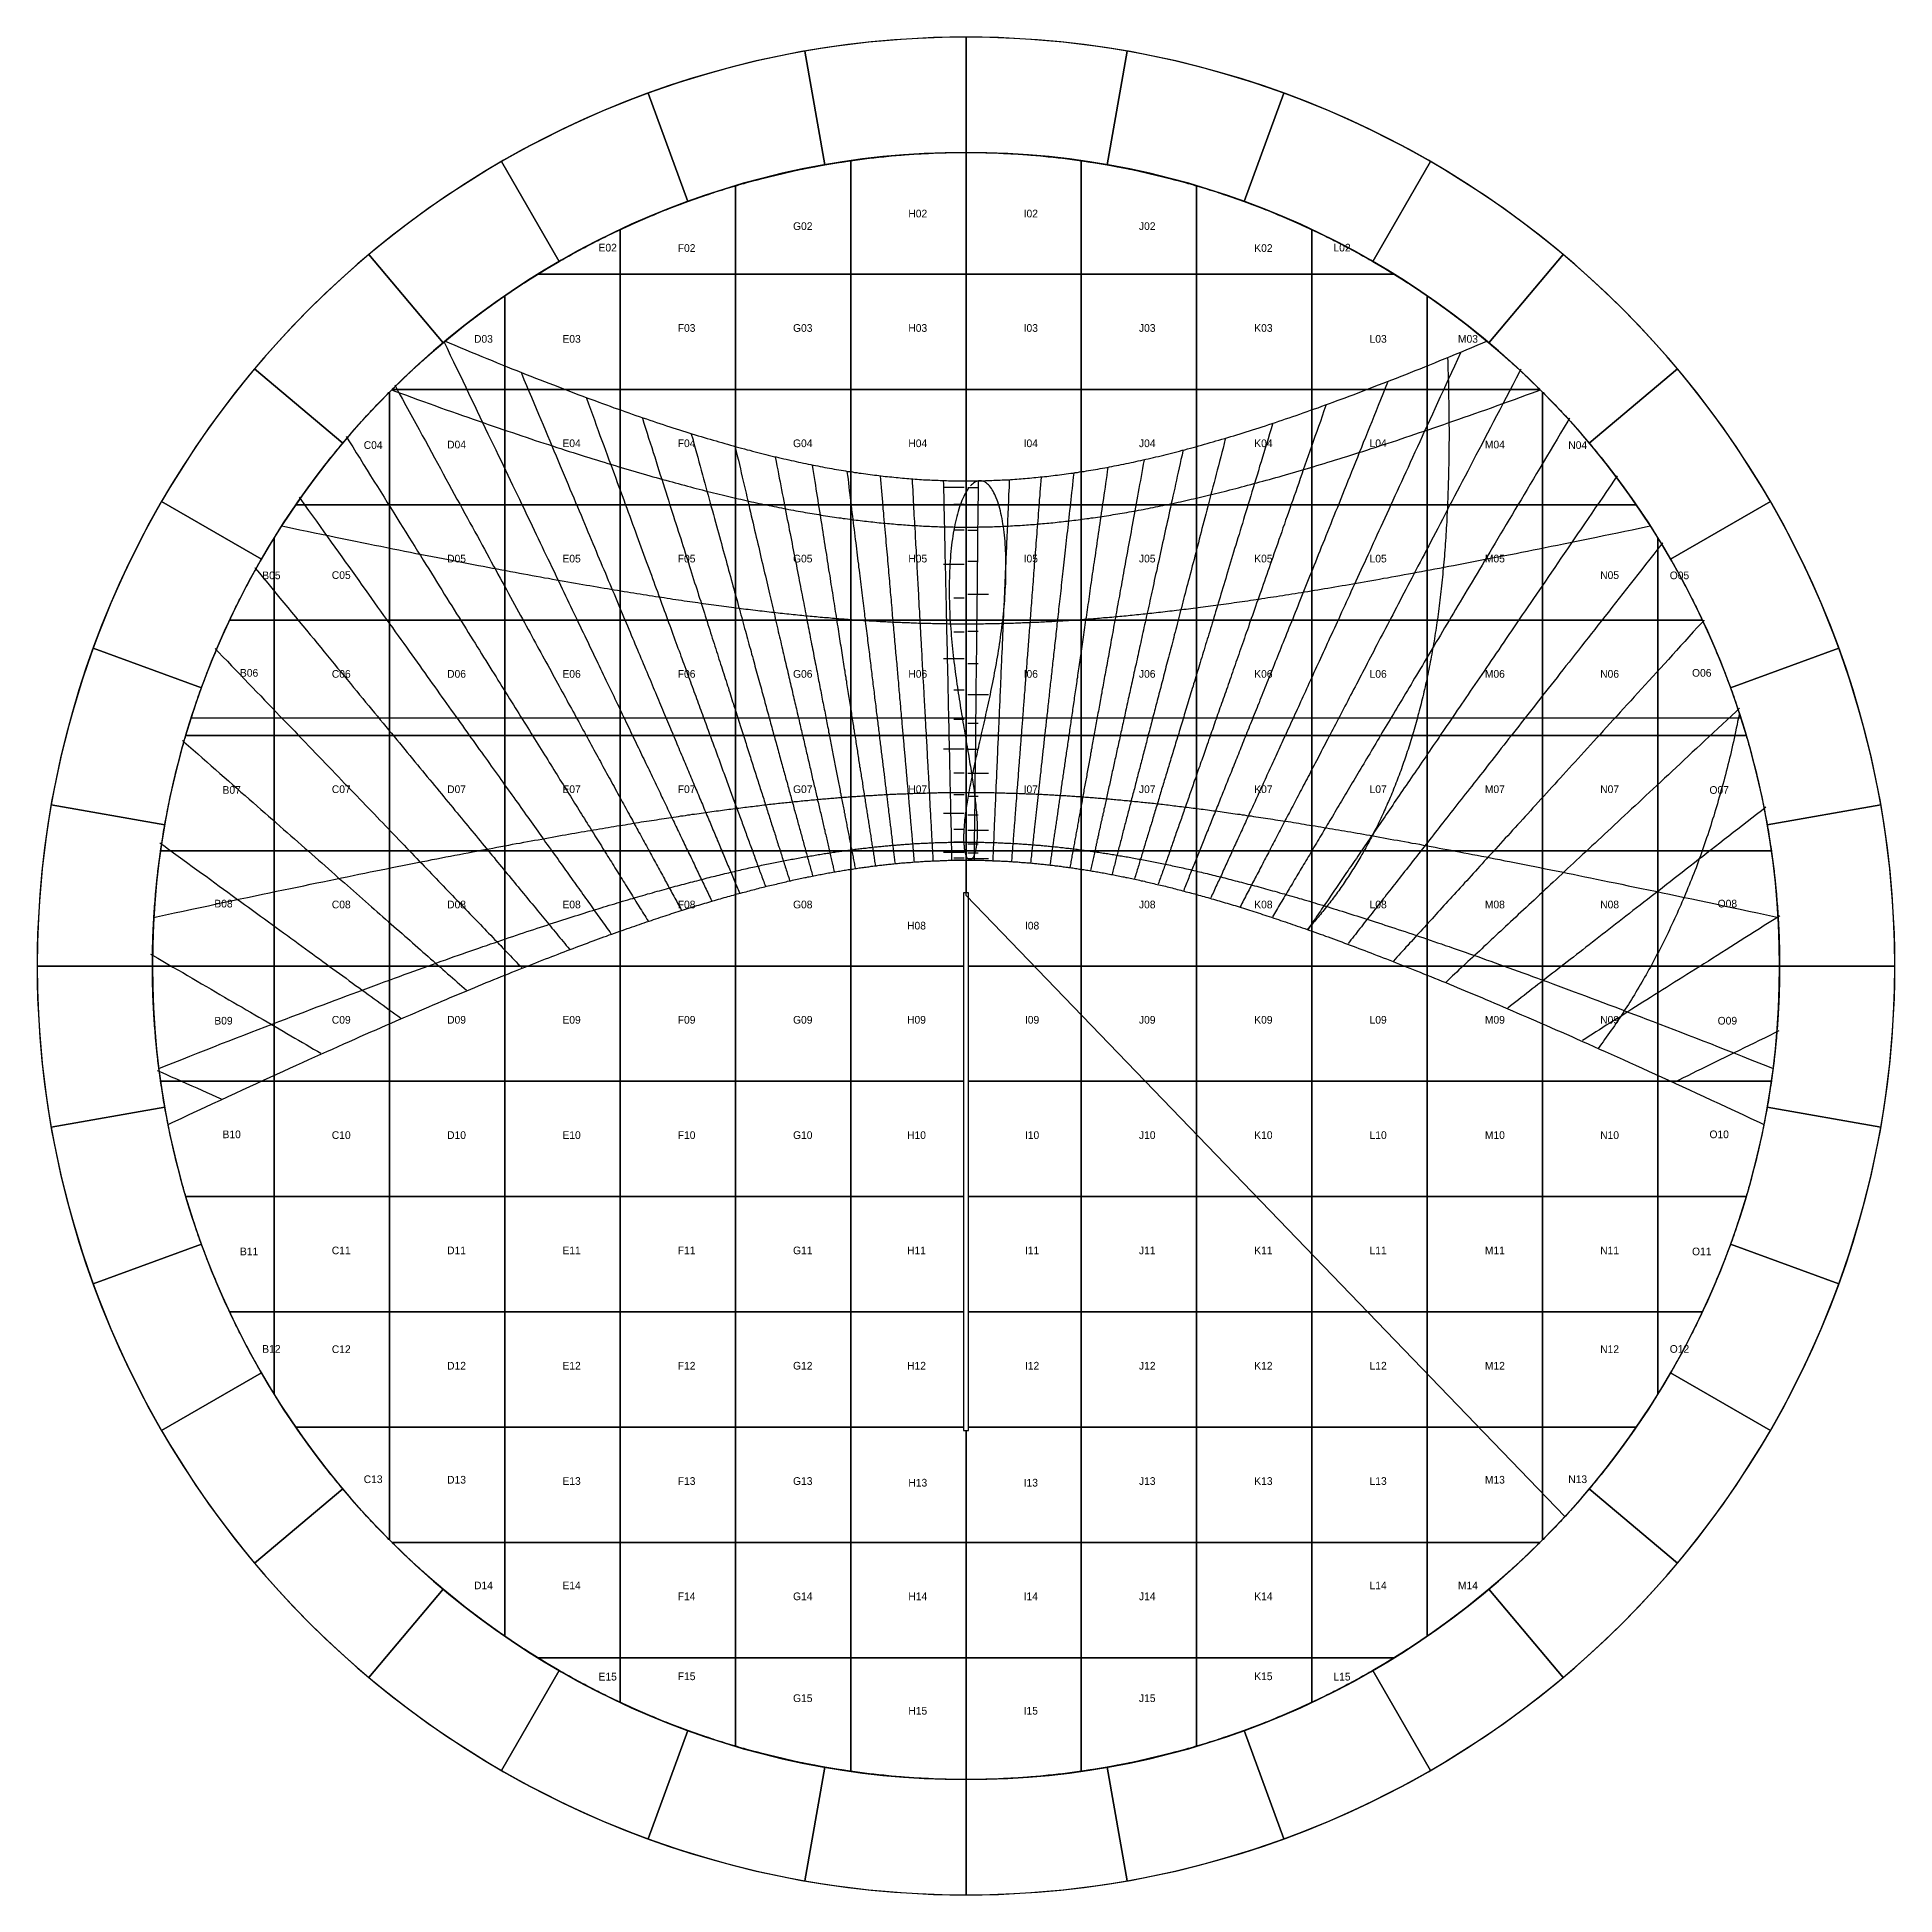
# Model space of a CAD drawing. Header units: millimetres. Extents: x -7250 to 7250, y -7250 to 7250.
import ezdxf

# ---------------------------------------------------------------- set-up
doc = ezdxf.new("R2010")
doc.units = ezdxf.units.MM
for name, color, linetype in [('ASR1', 4, 'Continuous'), ('ASR2', 4, 'Continuous'), ('CUT', 1, 'Continuous'), ('DECL', 30, 'Continuous'), ('HOUR', 7, 'Continuous'), ('HOUR15', 9, 'Continuous'), ('HOUR30', 8, 'Continuous'), ('ID', 3, 'Continuous'), ('MERID', 40, 'Continuous'), ('NOON', 6, 'Continuous'), ('QIBLA', 5, 'Continuous'), ('TICKS', 2, 'Continuous')]:
    doc.layers.add(name, color=color, linetype=linetype)

msp = doc.modelspace()

# ---------------------------------------------------------------- texts
at = {"layer": 'ID'}
for s, p in [('G02', (-1350, 5745)), ('H02', (-450, 5843)), ('I02', (450, 5843)), ('J02', (1350, 5745)), ('E02', (-2868, 5577)), ('F02', (-2250, 5574)), ('K02', (2250, 5574)), ('L02', (2868, 5577)), ('F03', (-2250, 4950)), ('G03', (-1350, 4950)), ('H03', (-450, 4950)), ('I03', (450, 4950)), ('J03', (1350, 4950)), ('K03', (2250, 4950)), ('D03', (-3840, 4865)), ('E03', (-3150, 4865)), ('L03', (3150, 4865)), ('M03', (3840, 4865)), ('C04', (-4701, 4036)), ('D04', (-4050, 4040)), ('E04', (-3150, 4050)), ('F04', (-2250, 4050)), ('G04', (-1350, 4050)), ('H04', (-450, 4050)), ('I04', (450, 4050)), ('J04', (1350, 4050)), ('K04', (2250, 4050)), ('L04', (3150, 4050)), ('M04', (4050, 4040)), ('N04', (4701, 4036)), ('D05', (-4050, 3150)), ('E05', (-3150, 3150)), ('F05', (-2250, 3150)), ('G05', (-1350, 3150)), ('H05', (-450, 3150)), ('I05', (450, 3150)), ('J05', (1350, 3150)), ('K05', (2250, 3150)), ('L05', (3150, 3150)), ('M05', (4050, 3150)), ('B05', (-5493, 3019)), ('C05', (-4950, 3021)), ('N05', (4950, 3021)), ('O05', (5493, 3019)), ('B06', (-5667, 2258)), ('C06', (-4950, 2250)), ('D06', (-4050, 2250)), ('E06', (-3150, 2250)), ('F06', (-2250, 2250)), ('G06', (-1350, 2250)), ('H06', (-450, 2250)), ('I06', (450, 2250)), ('J06', (1350, 2250)), ('K06', (2250, 2250)), ('L06', (3150, 2250)), ('M06', (4050, 2250)), ('N06', (4950, 2250)), ('O06', (5667, 2258)), ('B07', (-5803, 1344)), ('C07', (-4950, 1350)), ('D07', (-4050, 1350)), ('E07', (-3150, 1350)), ('F07', (-2250, 1350)), ('G07', (-1350, 1350)), ('H07', (-450, 1350)), ('I07', (450, 1350)), ('J07', (1350, 1350)), ('K07', (2250, 1350)), ('L07', (3150, 1350)), ('M07', (4050, 1350)), ('N07', (4950, 1350)), ('O07', (5803, 1344)), ('B08', (-5867, 457)), ('C08', (-4950, 450)), ('D08', (-4050, 450)), ('E08', (-3150, 450)), ('F08', (-2250, 450)), ('G08', (-1350, 450)), ('J08', (1350, 450)), ('K08', (2250, 450)), ('L08', (3150, 450)), ('M08', (4050, 450)), ('N08', (4950, 450)), ('O08', (5867, 457)), ('H08', (-460, 285)), ('I08', (460, 285)), ('B09', (-5867, -457)), ('C09', (-4950, -450)), ('D09', (-4050, -450)), ('E09', (-3150, -450)), ('F09', (-2250, -450)), ('G09', (-1350, -450)), ('H09', (-460, -450)), ('I09', (460, -450)), ('J09', (1350, -450)), ('K09', (2250, -450)), ('L09', (3150, -450)), ('M09', (4050, -450)), ('N09', (4950, -450)), ('O09', (5867, -457)), ('B10', (-5803, -1344)), ('C10', (-4950, -1350)), ('D10', (-4050, -1350)), ('E10', (-3150, -1350)), ('F10', (-2250, -1350)), ('G10', (-1350, -1350)), ('H10', (-460, -1350)), ('I10', (460, -1350)), ('J10', (1350, -1350)), ('K10', (2250, -1350)), ('L10', (3150, -1350)), ('M10', (4050, -1350)), ('N10', (4950, -1350)), ('O10', (5803, -1344)), ('B11', (-5667, -2258)), ('C11', (-4950, -2250)), ('D11', (-4050, -2250)), ('E11', (-3150, -2250)), ('F11', (-2250, -2250)), ('G11', (-1350, -2250)), ('H11', (-460, -2250)), ('I11', (460, -2250)), ('J11', (1350, -2250)), ('K11', (2250, -2250)), ('L11', (3150, -2250)), ('M11', (4050, -2250)), ('N11', (4950, -2250)), ('O11', (5667, -2258)), ('B12', (-5493, -3019)), ('C12', (-4950, -3021)), ('N12', (4950, -3021)), ('O12', (5493, -3019)), ('D12', (-4050, -3150)), ('E12', (-3150, -3150)), ('F12', (-2250, -3150)), ('G12', (-1350, -3150)), ('H12', (-460, -3150)), ('I12', (460, -3150)), ('J12', (1350, -3150)), ('K12', (2250, -3150)), ('L12', (3150, -3150)), ('M12', (4050, -3150)), ('C13', (-4701, -4036)), ('D13', (-4050, -4040)), ('E13', (-3150, -4050)), ('F13', (-2250, -4050)), ('G13', (-1350, -4050)), ('H13', (-450, -4063)), ('I13', (450, -4063)), ('J13', (1350, -4050)), ('K13', (2250, -4050)), ('L13', (3150, -4050)), ('M13', (4050, -4040)), ('N13', (4701, -4036)), ('D14', (-3840, -4865)), ('E14', (-3150, -4865)), ('F14', (-2250, -4950)), ('G14', (-1350, -4950)), ('H14', (-450, -4950)), ('I14', (450, -4950)), ('J14', (1350, -4950)), ('K14', (2250, -4950)), ('L14', (3150, -4865)), ('M14', (3840, -4865)), ('E15', (-2868, -5577)), ('F15', (-2250, -5574)), ('K15', (2250, -5574)), ('L15', (2868, -5577)), ('G15', (-1350, -5745)), ('H15', (-450, -5843)), ('I15', (450, -5843)), ('J15', (1350, -5745))]:
    msp.add_text(s, height=60, dxfattribs=at).set_placement(p)

# ---------------------------------------------------------------- linework, layer by layer
at = {"layer": 'ASR1'}
msp.add_lwpolyline([(3759, 4750), (3761, 4717), (3761, 4685), (3762, 4653), (3763, 4621), (3764, 4589), (3765, 4557), (3766, 4526), (3766, 4495), (3767, 4464), (3767, 4434), (3768, 4403), (3768, 4373), (3769, 4343), (3769, 4313), (3769, 4283), (3769, 4254), (3769, 4224), (3770, 4195), (3770, 4166), (3770, 4137), (3770, 4109), (3769, 4080), (3769, 4052), (3769, 4024), (3769, 3996), (3768, 3968), (3768, 3940), (3768, 3913), (3767, 3885), (3766, 3858), (3766, 3831), (3765, 3804), (3764, 3777), (3764, 3751), (3763, 3724), (3762, 3698), (3761, 3672), (3760, 3646), (3759, 3620), (3758, 3594), (3757, 3568), (3756, 3543), (3754, 3518), (3753, 3492), (3752, 3467), (3750, 3442), (3749, 3417), (3747, 3393), (3746, 3368), (3744, 3344), (3743, 3319), (3741, 3295), (3739, 3271), (3737, 3247), (3736, 3223), (3734, 3199), (3732, 3176), (3730, 3152), (3728, 3129), (3725, 3105), (3723, 3082), (3721, 3059), (3719, 3036), (3716, 3013), (3714, 2990), (3712, 2968), (3709, 2945), (3707, 2923), (3704, 2900), (3701, 2878), (3699, 2856), (3696, 2834), (3693, 2812), (3690, 2790), (3688, 2768), (3685, 2747), (3682, 2725), (3679, 2704), (3676, 2682), (3672, 2661), (3669, 2640), (3666, 2619), (3663, 2598), (3660, 2577), (3656, 2556), (3653, 2536), (3649, 2515), (3646, 2494), (3642, 2474), (3639, 2454), (3635, 2433), (3631, 2413), (3627, 2393), (3624, 2373), (3620, 2353), (3616, 2333), (3612, 2314), (3608, 2294), (3604, 2274), (3600, 2255), (3596, 2236), (3592, 2216), (3587, 2197), (3583, 2178), (3579, 2159), (3574, 2140), (3570, 2121), (3565, 2102), (3561, 2083), (3556, 2065), (3552, 2046), (3547, 2027), (3542, 2009), (3538, 1991), (3533, 1972), (3528, 1954), (3523, 1936), (3518, 1918), (3513, 1900), (3508, 1882), (3503, 1864), (3498, 1846), (3493, 1829), (3488, 1811), (3482, 1794), (3477, 1776), (3472, 1759), (3466, 1741), (3461, 1724), (3456, 1707), (3450, 1690), (3444, 1673), (3439, 1656), (3433, 1639), (3428, 1622), (3422, 1606), (3416, 1589), (3410, 1572), (3404, 1556), (3398, 1539), (3393, 1523), (3387, 1507), (3380, 1490), (3374, 1474), (3368, 1458), (3362, 1442), (3356, 1426), (3350, 1410), (3343, 1394), (3337, 1379), (3331, 1363), (3324, 1347), (3318, 1332), (3311, 1316), (3305, 1301), (3298, 1285), (3291, 1270), (3285, 1255), (3278, 1240), (3271, 1225), (3265, 1210), (3258, 1195), (3251, 1180), (3244, 1165), (3237, 1150), (3230, 1135), (3223, 1121), (3216, 1106), (3209, 1092), (3202, 1077), (3194, 1063), (3187, 1049), (3180, 1034), (3172, 1020), (3165, 1006), (3158, 992), (3150, 978), (3143, 964), (3135, 950), (3128, 937), (3120, 923), (3112, 909), (3105, 896), (3097, 882), (3089, 869), (3081, 855), (3074, 842), (3066, 829), (3058, 815), (3050, 802), (3042, 789), (3034, 776), (3026, 763), (3018, 750), (3010, 737), (3001, 725), (2993, 712), (2985, 699), (2977, 687), (2968, 674), (2960, 662), (2951, 649), (2943, 637), (2935, 625), (2926, 612), (2917, 600), (2909, 588), (2900, 576), (2892, 564), (2883, 552), (2874, 540), (2865, 529), (2857, 517), (2848, 505), (2839, 494), (2830, 482), (2821, 471), (2812, 459), (2803, 448), (2794, 437), (2785, 425), (2776, 414), (2766, 403), (2757, 392), (2748, 381), (2739, 370), (2729, 359), (2720, 348), (2711, 338), (2701, 327), (2692, 316), (2682, 306), (2673, 295), (2663, 285)], dxfattribs=at)
at = {"layer": 'ASR2'}
msp.add_lwpolyline([(6036, 1973), (6034, 1963), (6029, 1936), (6023, 1909), (6018, 1883), (6012, 1856), (6007, 1829), (6001, 1803), (5995, 1777), (5990, 1750), (5984, 1724), (5978, 1698), (5972, 1672), (5966, 1646), (5959, 1621), (5953, 1595), (5947, 1569), (5940, 1544), (5934, 1518), (5927, 1493), (5921, 1467), (5914, 1442), (5907, 1417), (5900, 1392), (5893, 1367), (5887, 1342), (5879, 1317), (5872, 1292), (5865, 1267), (5858, 1243), (5850, 1218), (5843, 1194), (5836, 1169), (5828, 1145), (5820, 1121), (5813, 1097), (5805, 1073), (5797, 1049), (5789, 1025), (5781, 1001), (5773, 977), (5765, 954), (5757, 930), (5749, 907), (5740, 883), (5732, 860), (5723, 837), (5715, 814), (5706, 790), (5698, 767), (5689, 744), (5680, 722), (5671, 699), (5662, 676), (5653, 654), (5644, 631), (5635, 609), (5626, 586), (5616, 564), (5607, 542), (5598, 520), (5588, 498), (5579, 476), (5569, 454), (5559, 432), (5550, 410), (5540, 388), (5530, 367), (5520, 345), (5510, 324), (5500, 303), (5490, 281), (5480, 260), (5470, 239), (5459, 218), (5449, 197), (5438, 176), (5428, 156), (5417, 135), (5407, 114), (5396, 94), (5385, 73), (5375, 53), (5364, 33), (5353, 12), (5342, -8), (5331, -28), (5320, -48), (5309, -68), (5297, -87), (5286, -107), (5275, -127), (5263, -146), (5252, -166), (5240, -185), (5229, -204), (5217, -224), (5205, -243), (5194, -262), (5182, -281), (5170, -300), (5158, -319), (5146, -337), (5134, -356), (5122, -375), (5110, -393), (5098, -411), (5085, -430), (5073, -448), (5061, -466), (5048, -484), (5036, -502), (5023, -520), (5011, -538), (4998, -556), (4985, -573), (4973, -591), (4960, -608), (4947, -626), (4934, -643)], dxfattribs=at)
at = {"layer": 'CUT'}
for points in [[(-1103, 6254), (-993, 6272), (-884, 6288), (-774, 6303), (-664, 6315), (-553, 6326), (-443, 6335), (-332, 6341), (-222, 6346), (-111, 6349), (0, 6350), (0, 7250), (-127, 7249), (-253, 7246), (-379, 7240), (-506, 7232), (-632, 7222), (-758, 7210), (-884, 7196), (-1009, 7179), (-1134, 7161), (-1259, 7140), (-1103, 6254)], [(0, 6350), (111, 6349), (222, 6346), (332, 6341), (443, 6335), (553, 6326), (664, 6315), (774, 6303), (884, 6288), (993, 6272), (1103, 6254), (1259, 7140), (1134, 7161), (1009, 7179), (884, 7196), (758, 7210), (632, 7222), (506, 7232), (379, 7240), (253, 7246), (127, 7249), (0, 7250), (0, 6350)], [(-2172, 5967), (-2067, 6004), (-1962, 6039), (-1857, 6073), (-1750, 6104), (-1644, 6134), (-1536, 6161), (-1428, 6187), (-1320, 6211), (-1212, 6233), (-1103, 6254), (-1259, 7140), (-1383, 7117), (-1507, 7092), (-1631, 7064), (-1754, 7035), (-1876, 7003), (-1998, 6969), (-2120, 6933), (-2240, 6895), (-2360, 6855), (-2480, 6813), (-2172, 5967)], [(1103, 6254), (1212, 6233), (1320, 6211), (1428, 6187), (1536, 6161), (1644, 6134), (1750, 6104), (1857, 6073), (1962, 6039), (2067, 6004), (2172, 5967), (2480, 6813), (2360, 6855), (2240, 6895), (2120, 6933), (1998, 6969), (1876, 7003), (1754, 7035), (1631, 7064), (1507, 7092), (1383, 7117), (1259, 7140), (1103, 6254)], [(-3175, 5499), (-3079, 5554), (-2981, 5607), (-2883, 5658), (-2784, 5707), (-2684, 5755), (-2583, 5801), (-2481, 5845), (-2379, 5888), (-2276, 5928), (-2172, 5967), (-2480, 6813), (-2598, 6768), (-2716, 6722), (-2833, 6674), (-2949, 6623), (-3064, 6571), (-3178, 6516), (-3291, 6460), (-3404, 6401), (-3515, 6341), (-3625, 6279), (-3175, 5499)], [(2172, 5967), (2276, 5928), (2379, 5888), (2481, 5845), (2583, 5801), (2684, 5755), (2784, 5707), (2883, 5658), (2981, 5607), (3079, 5554), (3175, 5499), (3625, 6279), (3515, 6341), (3404, 6401), (3291, 6460), (3178, 6516), (3064, 6571), (2949, 6623), (2833, 6674), (2716, 6722), (2598, 6768), (2480, 6813), (2172, 5967)], [(-4082, 4864), (-3996, 4935), (-3909, 5004), (-3822, 5071), (-3732, 5137), (-3642, 5202), (-3551, 5264), (-3458, 5326), (-3365, 5385), (-3270, 5443), (-3175, 5499), (-3625, 6279), (-3734, 6214), (-3842, 6148), (-3949, 6080), (-4054, 6011), (-4158, 5939), (-4261, 5865), (-4363, 5790), (-4464, 5713), (-4563, 5634), (-4660, 5554), (-4082, 4864)], [(-1800, 5400), (-1800, 6090), (-1787, 6093), (-1769, 6099), (-1750, 6104), (-1731, 6109), (-1712, 6115), (-1694, 6120), (-1675, 6125), (-1656, 6130), (-1637, 6135), (-1618, 6140), (-1600, 6145), (-1581, 6150), (-1562, 6155), (-1543, 6160), (-1524, 6164), (-1505, 6169), (-1486, 6174), (-1467, 6178), (-1448, 6183), (-1429, 6187), (-1410, 6191), (-1391, 6196), (-1372, 6200), (-1353, 6204), (-1334, 6208), (-1315, 6212), (-1296, 6216), (-1277, 6220), (-1258, 6224), (-1239, 6228), (-1220, 6232), (-1201, 6235), (-1181, 6239), (-1162, 6243), (-1143, 6246), (-1124, 6250), (-1105, 6253), (-1086, 6257), (-1066, 6260), (-1047, 6263), (-1028, 6266), (-1009, 6269), (-990, 6272), (-970, 6275), (-951, 6278), (-932, 6281), (-912, 6284), (-900, 6286), (-900, 5400), (-1800, 5400)], [(-900, 5400), (-900, 6286), (-893, 6287), (-874, 6290), (-855, 6292), (-835, 6295), (-816, 6297), (-797, 6300), (-795, 6300), (-777, 6302), (-758, 6305), (-739, 6307), (-719, 6309), (-700, 6311), (-681, 6313), (-661, 6315), (-642, 6317), (-622, 6319), (-603, 6321), (-584, 6323), (-564, 6325), (-545, 6327), (-525, 6328), (-506, 6330), (-487, 6331), (-467, 6333), (-448, 6334), (-428, 6336), (-409, 6337), (-389, 6338), (-370, 6339), (-350, 6340), (-331, 6341), (-312, 6342), (-292, 6343), (-273, 6344), (-253, 6345), (-234, 6346), (-214, 6346), (-195, 6347), (-175, 6348), (-156, 6348), (-136, 6349), (-117, 6349), (-97, 6349), (-78, 6350), (-58, 6350), (-39, 6350), (-19, 6350), (0, 6350), (0, 6300), (0, 5400), (-900, 5400)], [(0, 6300), (0, 6350), (19, 6350), (39, 6350), (58, 6350), (78, 6350), (97, 6349), (117, 6349), (136, 6349), (156, 6348), (175, 6348), (195, 6347), (214, 6346), (234, 6346), (253, 6345), (273, 6344), (292, 6343), (312, 6342), (331, 6341), (350, 6340), (370, 6339), (389, 6338), (409, 6337), (428, 6336), (448, 6334), (467, 6333), (487, 6331), (506, 6330), (525, 6328), (545, 6327), (564, 6325), (584, 6323), (603, 6321), (622, 6319), (642, 6317), (661, 6315), (681, 6313), (700, 6311), (719, 6309), (739, 6307), (758, 6305), (777, 6302), (795, 6300), (797, 6300), (816, 6297), (835, 6295), (855, 6292), (874, 6290), (893, 6287), (900, 6286), (900, 5400), (0, 5400), (0, 6300)], [(900, 5400), (900, 6286), (912, 6284), (932, 6281), (951, 6278), (970, 6275), (990, 6272), (1009, 6269), (1028, 6266), (1047, 6263), (1066, 6260), (1086, 6257), (1105, 6253), (1124, 6250), (1143, 6246), (1162, 6243), (1181, 6239), (1201, 6235), (1220, 6232), (1239, 6228), (1258, 6224), (1277, 6220), (1296, 6216), (1315, 6212), (1334, 6208), (1353, 6204), (1372, 6200), (1391, 6196), (1410, 6191), (1429, 6187), (1448, 6183), (1467, 6178), (1486, 6174), (1505, 6169), (1524, 6164), (1543, 6160), (1562, 6155), (1581, 6150), (1600, 6145), (1618, 6140), (1637, 6135), (1656, 6130), (1675, 6125), (1694, 6120), (1712, 6115), (1731, 6109), (1750, 6104), (1769, 6099), (1787, 6093), (1800, 6090), (1800, 5400), (900, 5400)], [(3175, 5499), (3270, 5443), (3365, 5385), (3458, 5326), (3551, 5264), (3642, 5202), (3732, 5137), (3822, 5071), (3909, 5004), (3996, 4935), (4082, 4864), (4660, 5554), (4563, 5634), (4464, 5713), (4363, 5790), (4261, 5865), (4158, 5939), (4054, 6011), (3949, 6080), (3842, 6148), (3734, 6214), (3625, 6279), (3175, 5499)], [(-2700, 5400), (-2700, 5747), (-2697, 5749), (-2680, 5757), (-2662, 5765), (-2644, 5773), (-2627, 5781), (-2609, 5789), (-2591, 5797), (-2573, 5805), (-2555, 5813), (-2538, 5821), (-2520, 5829), (-2502, 5836), (-2484, 5844), (-2466, 5852), (-2448, 5859), (-2430, 5867), (-2412, 5874), (-2394, 5881), (-2376, 5889), (-2358, 5896), (-2340, 5903), (-2322, 5910), (-2303, 5917), (-2285, 5925), (-2267, 5931), (-2249, 5938), (-2231, 5945), (-2212, 5952), (-2194, 5959), (-2176, 5966), (-2158, 5972), (-2139, 5979), (-2121, 5985), (-2103, 5992), (-2084, 5998), (-2066, 6005), (-2047, 6011), (-2029, 6017), (-2010, 6023), (-1992, 6030), (-1973, 6036), (-1955, 6042), (-1936, 6048), (-1918, 6053), (-1899, 6059), (-1881, 6065), (-1862, 6071), (-1843, 6077), (-1825, 6082), (-1806, 6088), (-1800, 6090), (-1800, 5400), (-2700, 5400)], [(1800, 5400), (1800, 6090), (1806, 6088), (1825, 6082), (1843, 6077), (1862, 6071), (1881, 6065), (1899, 6059), (1918, 6053), (1936, 6048), (1955, 6042), (1973, 6036), (1992, 6030), (2010, 6023), (2029, 6017), (2047, 6011), (2066, 6005), (2084, 5998), (2103, 5992), (2121, 5985), (2139, 5979), (2158, 5972), (2176, 5966), (2194, 5959), (2212, 5952), (2231, 5945), (2249, 5938), (2267, 5931), (2285, 5925), (2303, 5917), (2322, 5910), (2340, 5903), (2358, 5896), (2376, 5889), (2394, 5881), (2412, 5874), (2430, 5867), (2448, 5859), (2466, 5852), (2484, 5844), (2502, 5836), (2520, 5829), (2538, 5821), (2555, 5813), (2573, 5805), (2591, 5797), (2609, 5789), (2627, 5781), (2644, 5773), (2662, 5765), (2680, 5757), (2697, 5749), (2700, 5747), (2700, 5400), (1800, 5400)], [(-3341, 5400), (-3331, 5406), (-3315, 5416), (-3298, 5426), (-3281, 5437), (-3265, 5447), (-3248, 5457), (-3231, 5467), (-3214, 5476), (-3197, 5486), (-3181, 5496), (-3164, 5506), (-3147, 5515), (-3130, 5525), (-3113, 5535), (-3096, 5544), (-3079, 5554), (-3062, 5563), (-3045, 5572), (-3028, 5582), (-3011, 5591), (-2993, 5600), (-2976, 5609), (-2959, 5618), (-2942, 5628), (-2924, 5637), (-2907, 5645), (-2890, 5654), (-2872, 5663), (-2855, 5672), (-2838, 5681), (-2820, 5689), (-2803, 5698), (-2785, 5707), (-2768, 5715), (-2750, 5724), (-2733, 5732), (-2715, 5740), (-2700, 5747), (-2700, 5400), (-3341, 5400)], [(2700, 5747), (2715, 5740), (2733, 5732), (2750, 5724), (2768, 5715), (2785, 5707), (2803, 5698), (2820, 5689), (2838, 5681), (2855, 5672), (2872, 5663), (2890, 5654), (2907, 5645), (2924, 5637), (2942, 5628), (2959, 5618), (2976, 5609), (2993, 5600), (3011, 5591), (3028, 5582), (3045, 5572), (3062, 5563), (3079, 5554), (3096, 5544), (3113, 5535), (3130, 5525), (3147, 5515), (3164, 5506), (3181, 5496), (3197, 5486), (3214, 5476), (3231, 5467), (3248, 5457), (3265, 5447), (3281, 5437), (3298, 5426), (3315, 5416), (3331, 5406), (3341, 5400), (2700, 5400), (2700, 5747)], [(-4864, 4082), (-4792, 4166), (-4719, 4249), (-4644, 4331), (-4568, 4411), (-4490, 4490), (-4411, 4568), (-4331, 4644), (-4249, 4719), (-4166, 4792), (-4082, 4864), (-4660, 5554), (-4756, 5472), (-4851, 5388), (-4944, 5302), (-5036, 5215), (-5127, 5127), (-5215, 5036), (-5302, 4944), (-5388, 4851), (-5472, 4756), (-5554, 4660), (-4864, 4082)], [(4082, 4864), (4166, 4792), (4249, 4719), (4331, 4644), (4411, 4568), (4490, 4490), (4568, 4411), (4644, 4331), (4719, 4249), (4792, 4166), (4864, 4082), (5554, 4660), (5472, 4756), (5388, 4851), (5302, 4944), (5215, 5036), (5127, 5127), (5036, 5215), (4944, 5302), (4851, 5388), (4756, 5472), (4660, 5554), (4082, 4864)], [(-2700, 4500), (-3600, 4500), (-3600, 5231), (-3592, 5236), (-3576, 5247), (-3560, 5258), (-3544, 5269), (-3528, 5280), (-3512, 5291), (-3495, 5301), (-3479, 5312), (-3463, 5323), (-3446, 5333), (-3430, 5344), (-3414, 5354), (-3397, 5365), (-3381, 5375), (-3364, 5386), (-3348, 5396), (-3341, 5400), (-2700, 5400), (-2700, 4500)], [(-2700, 5400), (-1800, 5400), (-1800, 4500), (-2700, 4500), (-2700, 5400)], [(-1800, 5400), (-900, 5400), (-900, 4500), (-1800, 4500), (-1800, 5400)], [(-900, 5400), (0, 5400), (0, 4500), (-900, 4500), (-900, 5400)], [(0, 5400), (900, 5400), (900, 4500), (0, 4500), (0, 5400)], [(900, 5400), (1800, 5400), (1800, 4500), (900, 4500), (900, 5400)], [(1800, 5400), (2700, 5400), (2700, 4500), (1800, 4500), (1800, 5400)], [(2700, 4500), (2700, 5400), (3341, 5400), (3348, 5396), (3364, 5386), (3381, 5375), (3397, 5365), (3414, 5354), (3430, 5344), (3446, 5333), (3463, 5323), (3479, 5312), (3495, 5301), (3512, 5291), (3528, 5280), (3544, 5269), (3560, 5258), (3576, 5247), (3592, 5236), (3600, 5231), (3600, 4500), (2700, 4500)], [(-4480, 4500), (-4476, 4504), (-4462, 4518), (-4449, 4531), (-4435, 4545), (-4421, 4558), (-4407, 4572), (-4393, 4586), (-4379, 4599), (-4364, 4612), (-4350, 4626), (-4336, 4639), (-4322, 4652), (-4308, 4666), (-4293, 4679), (-4279, 4692), (-4264, 4705), (-4250, 4718), (-4235, 4731), (-4221, 4744), (-4206, 4757), (-4192, 4770), (-4177, 4783), (-4162, 4796), (-4148, 4808), (-4133, 4821), (-4118, 4834), (-4103, 4846), (-4088, 4859), (-4073, 4871), (-4058, 4884), (-4043, 4896), (-4028, 4909), (-4013, 4921), (-3998, 4933), (-3983, 4945), (-3968, 4958), (-3953, 4970), (-3937, 4982), (-3922, 4994), (-3907, 5006), (-3891, 5018), (-3876, 5030), (-3860, 5042), (-3845, 5054), (-3829, 5065), (-3814, 5077), (-3798, 5089), (-3783, 5100), (-3767, 5112), (-3751, 5123), (-3736, 5135), (-3720, 5146), (-3704, 5158), (-3688, 5169), (-3672, 5180), (-3656, 5192), (-3640, 5203), (-3624, 5214), (-3608, 5225), (-3600, 5231), (-3600, 4500), (-4480, 4500)], [(3600, 5231), (3608, 5225), (3624, 5214), (3640, 5203), (3656, 5192), (3672, 5180), (3688, 5169), (3704, 5158), (3720, 5146), (3736, 5135), (3751, 5123), (3767, 5112), (3783, 5100), (3798, 5089), (3814, 5077), (3829, 5065), (3845, 5054), (3860, 5042), (3876, 5030), (3891, 5018), (3907, 5006), (3922, 4994), (3937, 4982), (3953, 4970), (3968, 4958), (3983, 4945), (3998, 4933), (4013, 4921), (4028, 4909), (4043, 4896), (4058, 4884), (4073, 4871), (4088, 4859), (4103, 4846), (4118, 4834), (4133, 4821), (4148, 4808), (4162, 4796), (4177, 4783), (4192, 4770), (4206, 4757), (4221, 4744), (4235, 4731), (4250, 4718), (4264, 4705), (4279, 4692), (4293, 4679), (4308, 4666), (4322, 4652), (4336, 4639), (4350, 4626), (4364, 4612), (4379, 4599), (4393, 4586), (4407, 4572), (4421, 4558), (4435, 4545), (4449, 4531), (4462, 4518), (4476, 4504), (4480, 4500), (3600, 4500), (3600, 5231)], [(-5499, 3175), (-5443, 3270), (-5385, 3365), (-5326, 3458), (-5264, 3551), (-5202, 3642), (-5137, 3732), (-5071, 3822), (-5004, 3909), (-4935, 3996), (-4864, 4082), (-5554, 4660), (-5634, 4563), (-5713, 4464), (-5790, 4363), (-5865, 4261), (-5939, 4158), (-6011, 4054), (-6080, 3949), (-6148, 3842), (-6214, 3734), (-6279, 3625), (-5499, 3175)], [(4864, 4082), (4935, 3996), (5004, 3909), (5071, 3822), (5137, 3732), (5202, 3642), (5264, 3551), (5326, 3458), (5385, 3365), (5443, 3270), (5499, 3175), (6279, 3625), (6214, 3734), (6148, 3842), (6080, 3949), (6011, 4054), (5939, 4158), (5865, 4261), (5790, 4363), (5713, 4464), (5634, 4563), (5554, 4660), (4864, 4082)], [(-3600, 3600), (-4500, 3600), (-4500, 4480), (-4490, 4490), (-4480, 4500), (-3600, 4500), (-3600, 3600)], [(-3600, 4500), (-2700, 4500), (-2700, 3600), (-3600, 3600), (-3600, 4500)], [(-2700, 4500), (-1800, 4500), (-1800, 3600), (-2700, 3600), (-2700, 4500)], [(-1800, 4500), (-900, 4500), (-900, 3600), (-1800, 3600), (-1800, 4500)], [(-900, 4500), (0, 4500), (0, 3600), (-900, 3600), (-900, 4500)], [(0, 4500), (900, 4500), (900, 3600), (0, 3600), (0, 4500)], [(900, 4500), (1800, 4500), (1800, 3600), (900, 3600), (900, 4500)], [(1800, 4500), (2700, 4500), (2700, 3600), (1800, 3600), (1800, 4500)], [(2700, 4500), (3600, 4500), (3600, 3600), (2700, 3600), (2700, 4500)], [(3600, 3600), (3600, 4500), (4480, 4500), (4490, 4490), (4500, 4480), (4500, 3600), (3600, 3600)], [(-5231, 3600), (-5225, 3608), (-5214, 3624), (-5203, 3640), (-5192, 3656), (-5180, 3672), (-5169, 3688), (-5158, 3704), (-5146, 3720), (-5135, 3736), (-5123, 3751), (-5112, 3767), (-5100, 3783), (-5089, 3798), (-5077, 3814), (-5065, 3829), (-5054, 3845), (-5042, 3860), (-5030, 3876), (-5018, 3891), (-5006, 3907), (-4994, 3922), (-4982, 3937), (-4970, 3953), (-4958, 3968), (-4945, 3983), (-4933, 3998), (-4921, 4013), (-4909, 4028), (-4896, 4043), (-4884, 4058), (-4871, 4073), (-4859, 4088), (-4846, 4103), (-4834, 4118), (-4821, 4133), (-4808, 4148), (-4796, 4162), (-4783, 4177), (-4770, 4192), (-4757, 4206), (-4744, 4221), (-4731, 4235), (-4718, 4250), (-4705, 4264), (-4692, 4279), (-4679, 4293), (-4666, 4308), (-4652, 4322), (-4639, 4336), (-4626, 4350), (-4612, 4364), (-4599, 4379), (-4586, 4393), (-4572, 4407), (-4558, 4421), (-4545, 4435), (-4531, 4449), (-4518, 4462), (-4504, 4476), (-4500, 4480), (-4500, 3600), (-5231, 3600)], [(4500, 4480), (4504, 4476), (4518, 4462), (4531, 4449), (4545, 4435), (4558, 4421), (4572, 4407), (4586, 4393), (4599, 4379), (4612, 4364), (4626, 4350), (4639, 4336), (4652, 4322), (4666, 4308), (4679, 4293), (4692, 4279), (4705, 4264), (4718, 4250), (4731, 4235), (4744, 4221), (4757, 4206), (4770, 4192), (4783, 4177), (4796, 4162), (4808, 4148), (4821, 4133), (4834, 4118), (4846, 4103), (4859, 4088), (4871, 4073), (4884, 4058), (4896, 4043), (4909, 4028), (4921, 4013), (4933, 3998), (4945, 3983), (4958, 3968), (4970, 3953), (4982, 3937), (4994, 3922), (5006, 3907), (5018, 3891), (5030, 3876), (5042, 3860), (5054, 3845), (5065, 3829), (5077, 3814), (5089, 3798), (5100, 3783), (5112, 3767), (5123, 3751), (5135, 3736), (5146, 3720), (5158, 3704), (5169, 3688), (5180, 3672), (5192, 3656), (5203, 3640), (5214, 3624), (5225, 3608), (5231, 3600), (4500, 3600), (4500, 4480)], [(-5967, 2172), (-5928, 2276), (-5888, 2379), (-5845, 2481), (-5801, 2583), (-5755, 2684), (-5707, 2784), (-5658, 2883), (-5607, 2981), (-5554, 3079), (-5499, 3175), (-6279, 3625), (-6341, 3515), (-6401, 3404), (-6460, 3291), (-6516, 3178), (-6571, 3064), (-6623, 2949), (-6674, 2833), (-6722, 2716), (-6768, 2598), (-6813, 2480), (-5967, 2172)], [(5499, 3175), (5554, 3079), (5607, 2981), (5658, 2883), (5707, 2784), (5755, 2684), (5801, 2583), (5845, 2481), (5888, 2379), (5928, 2276), (5967, 2172), (6813, 2480), (6768, 2598), (6722, 2716), (6674, 2833), (6623, 2949), (6571, 3064), (6516, 3178), (6460, 3291), (6401, 3404), (6341, 3515), (6279, 3625), (5499, 3175)], [(-4500, 2700), (-5400, 2700), (-5400, 3341), (-5396, 3348), (-5386, 3364), (-5375, 3381), (-5365, 3397), (-5354, 3414), (-5344, 3430), (-5333, 3446), (-5323, 3463), (-5312, 3479), (-5301, 3495), (-5291, 3512), (-5280, 3528), (-5269, 3544), (-5258, 3560), (-5247, 3576), (-5236, 3592), (-5231, 3600), (-4500, 3600), (-4500, 2700)], [(-4500, 3600), (-3600, 3600), (-3600, 2700), (-4500, 2700), (-4500, 3600)], [(-3600, 3600), (-2700, 3600), (-2700, 2700), (-3600, 2700), (-3600, 3600)], [(-2700, 3600), (-1800, 3600), (-1800, 2700), (-2700, 2700), (-2700, 3600)], [(-1800, 3600), (-900, 3600), (-900, 2700), (-1800, 2700), (-1800, 3600)], [(-900, 3600), (0, 3600), (0, 2700), (-900, 2700), (-900, 3600)], [(0, 3600), (900, 3600), (900, 2700), (0, 2700), (0, 3600)], [(900, 3600), (1800, 3600), (1800, 2700), (900, 2700), (900, 3600)], [(1800, 3600), (2700, 3600), (2700, 2700), (1800, 2700), (1800, 3600)], [(2700, 3600), (3600, 3600), (3600, 2700), (2700, 2700), (2700, 3600)], [(3600, 3600), (4500, 3600), (4500, 2700), (3600, 2700), (3600, 3600)], [(4500, 2700), (4500, 3600), (5231, 3600), (5236, 3592), (5247, 3576), (5258, 3560), (5269, 3544), (5280, 3528), (5291, 3512), (5301, 3495), (5312, 3479), (5323, 3463), (5333, 3446), (5344, 3430), (5354, 3414), (5365, 3397), (5375, 3381), (5386, 3364), (5396, 3348), (5400, 3341), (5400, 2700), (4500, 2700)], [(-5747, 2700), (-5740, 2715), (-5732, 2733), (-5724, 2750), (-5715, 2768), (-5707, 2785), (-5698, 2803), (-5689, 2820), (-5681, 2838), (-5672, 2855), (-5663, 2872), (-5654, 2890), (-5645, 2907), (-5637, 2924), (-5628, 2942), (-5618, 2959), (-5609, 2976), (-5600, 2993), (-5591, 3011), (-5582, 3028), (-5572, 3045), (-5563, 3062), (-5554, 3079), (-5544, 3096), (-5535, 3113), (-5525, 3130), (-5515, 3147), (-5506, 3164), (-5496, 3181), (-5486, 3197), (-5476, 3214), (-5467, 3231), (-5457, 3248), (-5447, 3265), (-5437, 3281), (-5426, 3298), (-5416, 3315), (-5406, 3331), (-5400, 3341), (-5400, 2700), (-5747, 2700)], [(5400, 3341), (5406, 3331), (5416, 3315), (5426, 3298), (5437, 3281), (5447, 3265), (5457, 3248), (5467, 3231), (5476, 3214), (5486, 3197), (5496, 3181), (5506, 3164), (5515, 3147), (5525, 3130), (5535, 3113), (5544, 3096), (5554, 3079), (5563, 3062), (5572, 3045), (5582, 3028), (5591, 3011), (5600, 2993), (5609, 2976), (5618, 2959), (5628, 2942), (5637, 2924), (5645, 2907), (5654, 2890), (5663, 2872), (5672, 2855), (5681, 2838), (5689, 2820), (5698, 2803), (5707, 2785), (5715, 2768), (5724, 2750), (5732, 2733), (5740, 2715), (5747, 2700), (5400, 2700), (5400, 3341)], [(-5400, 1800), (-6090, 1800), (-6088, 1806), (-6082, 1825), (-6077, 1843), (-6071, 1862), (-6065, 1881), (-6059, 1899), (-6053, 1918), (-6048, 1936), (-6042, 1955), (-6036, 1973), (-6030, 1992), (-6023, 2010), (-6017, 2029), (-6011, 2047), (-6005, 2066), (-5998, 2084), (-5992, 2103), (-5985, 2121), (-5979, 2139), (-5972, 2158), (-5966, 2176), (-5959, 2194), (-5952, 2212), (-5945, 2231), (-5938, 2249), (-5931, 2267), (-5925, 2285), (-5917, 2303), (-5910, 2322), (-5903, 2340), (-5896, 2358), (-5889, 2376), (-5881, 2394), (-5874, 2412), (-5867, 2430), (-5859, 2448), (-5852, 2466), (-5844, 2484), (-5836, 2502), (-5829, 2520), (-5821, 2538), (-5813, 2555), (-5805, 2573), (-5797, 2591), (-5789, 2609), (-5781, 2627), (-5773, 2644), (-5765, 2662), (-5757, 2680), (-5749, 2697), (-5747, 2700), (-5400, 2700), (-5400, 1800)], [(-5400, 2700), (-4500, 2700), (-4500, 1800), (-5400, 1800), (-5400, 2700)], [(-4500, 2700), (-3600, 2700), (-3600, 1800), (-4500, 1800), (-4500, 2700)], [(-3600, 2700), (-2700, 2700), (-2700, 1800), (-3600, 1800), (-3600, 2700)], [(-2700, 2700), (-1800, 2700), (-1800, 1800), (-2700, 1800), (-2700, 2700)], [(-1800, 2700), (-900, 2700), (-900, 1800), (-1800, 1800), (-1800, 2700)], [(-900, 2700), (0, 2700), (0, 1800), (-900, 1800), (-900, 2700)], [(0, 2700), (900, 2700), (900, 1800), (0, 1800), (0, 2700)], [(900, 2700), (1800, 2700), (1800, 1800), (900, 1800), (900, 2700)], [(1800, 2700), (2700, 2700), (2700, 1800), (1800, 1800), (1800, 2700)], [(2700, 2700), (3600, 2700), (3600, 1800), (2700, 1800), (2700, 2700)], [(3600, 2700), (4500, 2700), (4500, 1800), (3600, 1800), (3600, 2700)], [(4500, 2700), (5400, 2700), (5400, 1800), (4500, 1800), (4500, 2700)], [(5400, 2700), (5747, 2700), (5749, 2697), (5757, 2680), (5765, 2662), (5773, 2644), (5781, 2627), (5789, 2609), (5797, 2591), (5805, 2573), (5813, 2555), (5821, 2538), (5829, 2520), (5836, 2502), (5844, 2484), (5852, 2466), (5859, 2448), (5867, 2430), (5874, 2412), (5881, 2394), (5889, 2376), (5896, 2358), (5903, 2340), (5910, 2322), (5917, 2303), (5925, 2285), (5931, 2267), (5938, 2249), (5945, 2231), (5952, 2212), (5959, 2194), (5966, 2176), (5972, 2158), (5979, 2139), (5985, 2121), (5992, 2103), (5998, 2084), (6005, 2066), (6011, 2047), (6017, 2029), (6023, 2010), (6030, 1992), (6036, 1973), (6042, 1955), (6048, 1936), (6053, 1918), (6059, 1899), (6065, 1881), (6071, 1862), (6077, 1843), (6082, 1825), (6088, 1806), (6090, 1800), (5400, 1800), (5400, 2700)], [(-6254, 1103), (-6233, 1212), (-6211, 1320), (-6187, 1428), (-6161, 1536), (-6134, 1644), (-6104, 1750), (-6073, 1857), (-6039, 1962), (-6004, 2067), (-5967, 2172), (-6813, 2480), (-6855, 2360), (-6895, 2240), (-6933, 2120), (-6969, 1998), (-7003, 1876), (-7035, 1754), (-7064, 1631), (-7092, 1507), (-7117, 1383), (-7140, 1259), (-6254, 1103)], [(5967, 2172), (6004, 2067), (6039, 1962), (6073, 1857), (6104, 1750), (6134, 1644), (6161, 1536), (6187, 1428), (6211, 1320), (6233, 1212), (6254, 1103), (7140, 1259), (7117, 1383), (7092, 1507), (7064, 1631), (7035, 1754), (7003, 1876), (6969, 1998), (6933, 2120), (6895, 2240), (6855, 2360), (6813, 2480), (5967, 2172)], [(-5400, 900), (-6286, 900), (-6284, 912), (-6281, 932), (-6278, 951), (-6275, 970), (-6272, 990), (-6269, 1009), (-6266, 1028), (-6263, 1047), (-6260, 1066), (-6257, 1086), (-6253, 1105), (-6250, 1124), (-6246, 1143), (-6243, 1162), (-6239, 1181), (-6235, 1201), (-6232, 1220), (-6228, 1239), (-6224, 1258), (-6220, 1277), (-6216, 1296), (-6212, 1315), (-6208, 1334), (-6204, 1353), (-6200, 1372), (-6196, 1391), (-6191, 1410), (-6187, 1429), (-6183, 1448), (-6178, 1467), (-6174, 1486), (-6169, 1505), (-6164, 1524), (-6160, 1543), (-6155, 1562), (-6150, 1581), (-6145, 1600), (-6140, 1618), (-6135, 1637), (-6130, 1656), (-6125, 1675), (-6120, 1694), (-6115, 1712), (-6109, 1731), (-6104, 1750), (-6099, 1769), (-6093, 1787), (-6090, 1800), (-5400, 1800), (-5400, 900)], [(-5400, 1800), (-4500, 1800), (-4500, 900), (-5400, 900), (-5400, 1800)], [(-4500, 1800), (-3600, 1800), (-3600, 900), (-4500, 900), (-4500, 1800)], [(-3600, 1800), (-2700, 1800), (-2700, 900), (-3600, 900), (-3600, 1800)], [(-2700, 1800), (-1800, 1800), (-1800, 900), (-2700, 900), (-2700, 1800)], [(-1800, 1800), (-900, 1800), (-900, 900), (-1800, 900), (-1800, 1800)], [(-900, 1800), (0, 1800), (0, 900), (-900, 900), (-900, 1800)], [(0, 1800), (900, 1800), (900, 900), (0, 900), (0, 1800)], [(900, 1800), (1800, 1800), (1800, 900), (900, 900), (900, 1800)], [(1800, 1800), (2700, 1800), (2700, 900), (1800, 900), (1800, 1800)], [(2700, 1800), (3600, 1800), (3600, 900), (2700, 900), (2700, 1800)], [(3600, 1800), (4500, 1800), (4500, 900), (3600, 900), (3600, 1800)], [(4500, 1800), (5400, 1800), (5400, 900), (4500, 900), (4500, 1800)], [(5400, 1800), (6090, 1800), (6093, 1787), (6099, 1769), (6104, 1750), (6109, 1731), (6115, 1712), (6120, 1694), (6125, 1675), (6130, 1656), (6135, 1637), (6140, 1618), (6145, 1600), (6150, 1581), (6155, 1562), (6160, 1543), (6164, 1524), (6169, 1505), (6174, 1486), (6178, 1467), (6183, 1448), (6187, 1429), (6191, 1410), (6196, 1391), (6200, 1372), (6204, 1353), (6208, 1334), (6212, 1315), (6216, 1296), (6220, 1277), (6224, 1258), (6228, 1239), (6232, 1220), (6235, 1201), (6239, 1181), (6243, 1162), (6246, 1143), (6250, 1124), (6253, 1105), (6257, 1086), (6260, 1066), (6263, 1047), (6266, 1028), (6269, 1009), (6272, 990), (6275, 970), (6278, 951), (6281, 932), (6284, 912), (6286, 900), (5400, 900), (5400, 1800)], [(-6350, 0), (-6349, 111), (-6346, 222), (-6341, 332), (-6335, 443), (-6326, 553), (-6315, 664), (-6303, 774), (-6288, 884), (-6272, 993), (-6254, 1103), (-7140, 1259), (-7161, 1134), (-7179, 1009), (-7196, 884), (-7210, 758), (-7222, 632), (-7232, 506), (-7240, 379), (-7246, 253), (-7249, 127), (-7250, 0), (-6350, 0)], [(6254, 1103), (6272, 993), (6288, 884), (6303, 774), (6315, 664), (6326, 553), (6335, 443), (6341, 332), (6346, 222), (6349, 111), (6350, 0), (7250, 0), (7249, 127), (7246, 253), (7240, 379), (7232, 506), (7222, 632), (7210, 758), (7196, 884), (7179, 1009), (7161, 1134), (7140, 1259), (6254, 1103)], [(-6350, 19), (-6350, 39), (-6350, 58), (-6350, 78), (-6349, 97), (-6349, 117), (-6349, 136), (-6348, 156), (-6348, 175), (-6347, 195), (-6346, 214), (-6346, 234), (-6345, 253), (-6344, 273), (-6343, 292), (-6342, 312), (-6341, 331), (-6340, 350), (-6339, 370), (-6338, 389), (-6337, 409), (-6336, 428), (-6334, 448), (-6333, 467), (-6331, 487), (-6330, 506), (-6328, 525), (-6327, 545), (-6325, 564), (-6323, 584), (-6321, 603), (-6319, 622), (-6317, 642), (-6315, 661), (-6313, 681), (-6311, 700), (-6309, 719), (-6307, 739), (-6305, 758), (-6302, 777), (-6300, 795), (-6300, 797), (-6297, 816), (-6295, 835), (-6292, 855), (-6290, 874), (-6287, 893), (-6286, 900), (-5400, 900), (-5400, 0), (-6300, 0), (-6350, 0), (-6350, 19)], [(-5400, 900), (-4500, 900), (-4500, 0), (-5400, 0), (-5400, 900)], [(-4500, 900), (-3600, 900), (-3600, 0), (-4500, 0), (-4500, 900)], [(-3600, 900), (-2700, 900), (-2700, 0), (-3600, 0), (-3600, 900)], [(-2700, 900), (-1800, 900), (-1800, 0), (-2700, 0), (-2700, 900)], [(-1800, 900), (-900, 900), (-900, 0), (-1800, 0), (-1800, 900)], [(-900, 900), (0, 900), (0, 570), (-20, 570), (-20, 0), (-900, 0), (-900, 900)], [(0, 900), (900, 900), (900, 0), (20, 0), (20, 570), (0, 570), (0, 900)], [(900, 900), (1800, 900), (1800, 0), (900, 0), (900, 900)], [(1800, 900), (2700, 900), (2700, 0), (1800, 0), (1800, 900)], [(2700, 900), (3600, 900), (3600, 0), (2700, 0), (2700, 900)], [(3600, 900), (4500, 900), (4500, 0), (3600, 0), (3600, 900)], [(4500, 900), (5400, 900), (5400, 0), (4500, 0), (4500, 900)], [(6302, 777), (6305, 758), (6307, 739), (6309, 719), (6311, 700), (6313, 681), (6315, 661), (6317, 642), (6319, 622), (6321, 603), (6323, 584), (6325, 564), (6327, 545), (6328, 525), (6330, 506), (6331, 487), (6333, 467), (6334, 448), (6336, 428), (6337, 409), (6338, 389), (6339, 370), (6340, 350), (6341, 331), (6342, 312), (6343, 292), (6344, 273), (6345, 253), (6346, 234), (6346, 214), (6347, 195), (6348, 175), (6348, 156), (6349, 136), (6349, 117), (6349, 97), (6350, 78), (6350, 58), (6350, 39), (6350, 19), (6350, 0), (6300, 0), (5400, 0), (5400, 900), (6286, 900), (6287, 893), (6290, 874), (6292, 855), (6295, 835), (6297, 816), (6300, 797), (6300, 795), (6302, 777)], [(-5400, -900), (-6286, -900), (-6287, -893), (-6290, -874), (-6292, -855), (-6295, -835), (-6297, -816), (-6300, -797), (-6300, -795), (-6302, -777), (-6305, -758), (-6307, -739), (-6309, -719), (-6311, -700), (-6313, -681), (-6315, -661), (-6317, -642), (-6319, -622), (-6321, -603), (-6323, -584), (-6325, -564), (-6327, -545), (-6328, -525), (-6330, -506), (-6331, -487), (-6333, -467), (-6334, -448), (-6336, -428), (-6337, -409), (-6338, -389), (-6339, -370), (-6340, -350), (-6341, -331), (-6342, -312), (-6343, -292), (-6344, -273), (-6345, -253), (-6346, -234), (-6346, -214), (-6347, -195), (-6348, -175), (-6348, -156), (-6349, -136), (-6349, -117), (-6349, -97), (-6350, -78), (-6350, -58), (-6350, -39), (-6350, -19), (-6350, 0), (-6300, 0), (-5400, 0), (-5400, -900)], [(-5400, 0), (-4500, 0), (-4500, -900), (-5400, -900), (-5400, 0)], [(-4500, 0), (-3600, 0), (-3600, -900), (-4500, -900), (-4500, 0)], [(-3600, 0), (-2700, 0), (-2700, -900), (-3600, -900), (-3600, 0)], [(-2700, 0), (-1800, 0), (-1800, -900), (-2700, -900), (-2700, 0)], [(-1800, 0), (-900, 0), (-900, -900), (-1800, -900), (-1800, 0)], [(-900, 0), (-20, 0), (-20, -900), (-900, -900), (-900, 0)], [(900, 0), (900, -900), (20, -900), (20, 0), (900, 0)], [(900, 0), (1800, 0), (1800, -900), (900, -900), (900, 0)], [(1800, 0), (2700, 0), (2700, -900), (1800, -900), (1800, 0)], [(2700, 0), (3600, 0), (3600, -900), (2700, -900), (2700, 0)], [(3600, 0), (4500, 0), (4500, -900), (3600, -900), (3600, 0)], [(4500, 0), (5400, 0), (5400, -900), (4500, -900), (4500, 0)], [(6300, 0), (6350, 0), (6350, -19), (6350, -39), (6350, -58), (6350, -78), (6349, -97), (6349, -117), (6349, -136), (6348, -156), (6348, -175), (6347, -195), (6346, -214), (6346, -234), (6345, -253), (6344, -273), (6343, -292), (6342, -312), (6341, -331), (6340, -350), (6339, -370), (6338, -389), (6337, -409), (6336, -428), (6334, -448), (6333, -467), (6331, -487), (6330, -506), (6328, -525), (6327, -545), (6325, -564), (6323, -584), (6321, -603), (6319, -622), (6317, -642), (6315, -661), (6313, -681), (6311, -700), (6309, -719), (6307, -739), (6305, -758), (6302, -777), (6300, -795), (6300, -797), (6297, -816), (6295, -835), (6292, -855), (6290, -874), (6287, -893), (6286, -900), (5400, -900), (5400, 0), (6300, 0)], [(6350, 0), (6349, -111), (6346, -222), (6341, -332), (6335, -443), (6326, -553), (6315, -664), (6303, -774), (6288, -884), (6272, -993), (6254, -1103), (7140, -1259), (7161, -1134), (7179, -1009), (7196, -884), (7210, -758), (7222, -632), (7232, -506), (7240, -379), (7246, -253), (7249, -127), (7250, 0), (6350, 0)], [(-6254, -1103), (-6272, -993), (-6288, -884), (-6303, -774), (-6315, -664), (-6326, -553), (-6335, -443), (-6341, -332), (-6346, -222), (-6349, -111), (-6350, 0), (-7250, 0), (-7249, -127), (-7246, -253), (-7240, -379), (-7232, -506), (-7222, -632), (-7210, -758), (-7196, -884), (-7179, -1009), (-7161, -1134), (-7140, -1259), (-6254, -1103)], [(-5400, -1800), (-6090, -1800), (-6093, -1787), (-6099, -1769), (-6104, -1750), (-6109, -1731), (-6115, -1712), (-6120, -1694), (-6125, -1675), (-6130, -1656), (-6135, -1637), (-6140, -1618), (-6145, -1600), (-6150, -1581), (-6155, -1562), (-6160, -1543), (-6164, -1524), (-6169, -1505), (-6174, -1486), (-6178, -1467), (-6183, -1448), (-6187, -1429), (-6191, -1410), (-6196, -1391), (-6200, -1372), (-6204, -1353), (-6208, -1334), (-6212, -1315), (-6216, -1296), (-6220, -1277), (-6224, -1258), (-6228, -1239), (-6232, -1220), (-6235, -1201), (-6239, -1181), (-6243, -1162), (-6246, -1143), (-6250, -1124), (-6253, -1105), (-6257, -1086), (-6260, -1066), (-6263, -1047), (-6266, -1028), (-6269, -1009), (-6272, -990), (-6275, -970), (-6278, -951), (-6281, -932), (-6284, -912), (-6286, -900), (-5400, -900), (-5400, -1800)], [(-5400, -900), (-4500, -900), (-4500, -1800), (-5400, -1800), (-5400, -900)], [(-4500, -900), (-3600, -900), (-3600, -1800), (-4500, -1800), (-4500, -900)], [(-3600, -900), (-2700, -900), (-2700, -1800), (-3600, -1800), (-3600, -900)], [(-2700, -900), (-1800, -900), (-1800, -1800), (-2700, -1800), (-2700, -900)], [(-1800, -900), (-900, -900), (-900, -1800), (-1800, -1800), (-1800, -900)], [(-900, -900), (-20, -900), (-20, -1800), (-900, -1800), (-900, -900)], [(900, -900), (900, -1800), (20, -1800), (20, -900), (900, -900)], [(900, -900), (1800, -900), (1800, -1800), (900, -1800), (900, -900)], [(1800, -900), (2700, -900), (2700, -1800), (1800, -1800), (1800, -900)], [(2700, -900), (3600, -900), (3600, -1800), (2700, -1800), (2700, -900)], [(3600, -900), (4500, -900), (4500, -1800), (3600, -1800), (3600, -900)], [(4500, -900), (5400, -900), (5400, -1800), (4500, -1800), (4500, -900)], [(5400, -900), (6286, -900), (6284, -912), (6281, -932), (6278, -951), (6275, -970), (6272, -990), (6269, -1009), (6266, -1028), (6263, -1047), (6260, -1066), (6257, -1086), (6253, -1105), (6250, -1124), (6246, -1143), (6243, -1162), (6239, -1181), (6235, -1201), (6232, -1220), (6228, -1239), (6224, -1258), (6220, -1277), (6216, -1296), (6212, -1315), (6208, -1334), (6204, -1353), (6200, -1372), (6196, -1391), (6191, -1410), (6187, -1429), (6183, -1448), (6178, -1467), (6174, -1486), (6169, -1505), (6164, -1524), (6160, -1543), (6155, -1562), (6150, -1581), (6145, -1600), (6140, -1618), (6135, -1637), (6130, -1656), (6125, -1675), (6120, -1694), (6115, -1712), (6109, -1731), (6104, -1750), (6099, -1769), (6093, -1787), (6090, -1800), (5400, -1800), (5400, -900)], [(-5967, -2172), (-6004, -2067), (-6039, -1962), (-6073, -1857), (-6104, -1750), (-6134, -1644), (-6161, -1536), (-6187, -1428), (-6211, -1320), (-6233, -1212), (-6254, -1103), (-7140, -1259), (-7117, -1383), (-7092, -1507), (-7064, -1631), (-7035, -1754), (-7003, -1876), (-6969, -1998), (-6933, -2120), (-6895, -2240), (-6855, -2360), (-6813, -2480), (-5967, -2172)], [(6254, -1103), (6233, -1212), (6211, -1320), (6187, -1428), (6161, -1536), (6134, -1644), (6104, -1750), (6073, -1857), (6039, -1962), (6004, -2067), (5967, -2172), (6813, -2480), (6855, -2360), (6895, -2240), (6933, -2120), (6969, -1998), (7003, -1876), (7035, -1754), (7064, -1631), (7092, -1507), (7117, -1383), (7140, -1259), (6254, -1103)], [(-5400, -2700), (-5747, -2700), (-5749, -2697), (-5757, -2680), (-5765, -2662), (-5773, -2644), (-5781, -2627), (-5789, -2609), (-5797, -2591), (-5805, -2573), (-5813, -2555), (-5821, -2538), (-5829, -2520), (-5836, -2502), (-5844, -2484), (-5852, -2466), (-5859, -2448), (-5867, -2430), (-5874, -2412), (-5881, -2394), (-5889, -2376), (-5896, -2358), (-5903, -2340), (-5910, -2322), (-5917, -2303), (-5925, -2285), (-5931, -2267), (-5938, -2249), (-5945, -2231), (-5952, -2212), (-5959, -2194), (-5966, -2176), (-5972, -2158), (-5979, -2139), (-5985, -2121), (-5992, -2103), (-5998, -2084), (-6005, -2066), (-6011, -2047), (-6017, -2029), (-6023, -2010), (-6030, -1992), (-6036, -1973), (-6042, -1955), (-6048, -1936), (-6053, -1918), (-6059, -1899), (-6065, -1881), (-6071, -1862), (-6077, -1843), (-6082, -1825), (-6088, -1806), (-6090, -1800), (-5400, -1800), (-5400, -2700)], [(-5400, -1800), (-4500, -1800), (-4500, -2700), (-5400, -2700), (-5400, -1800)], [(-4500, -1800), (-3600, -1800), (-3600, -2700), (-4500, -2700), (-4500, -1800)], [(-3600, -1800), (-2700, -1800), (-2700, -2700), (-3600, -2700), (-3600, -1800)], [(-2700, -1800), (-1800, -1800), (-1800, -2700), (-2700, -2700), (-2700, -1800)], [(-1800, -1800), (-900, -1800), (-900, -2700), (-1800, -2700), (-1800, -1800)], [(-900, -1800), (-20, -1800), (-20, -2700), (-900, -2700), (-900, -1800)], [(900, -1800), (900, -2700), (20, -2700), (20, -1800), (900, -1800)], [(900, -1800), (1800, -1800), (1800, -2700), (900, -2700), (900, -1800)], [(1800, -1800), (2700, -1800), (2700, -2700), (1800, -2700), (1800, -1800)], [(2700, -1800), (3600, -1800), (3600, -2700), (2700, -2700), (2700, -1800)], [(3600, -1800), (4500, -1800), (4500, -2700), (3600, -2700), (3600, -1800)], [(4500, -1800), (5400, -1800), (5400, -2700), (4500, -2700), (4500, -1800)], [(5400, -1800), (6090, -1800), (6088, -1806), (6082, -1825), (6077, -1843), (6071, -1862), (6065, -1881), (6059, -1899), (6053, -1918), (6048, -1936), (6042, -1955), (6036, -1973), (6030, -1992), (6023, -2010), (6017, -2029), (6011, -2047), (6005, -2066), (5998, -2084), (5992, -2103), (5985, -2121), (5979, -2139), (5972, -2158), (5966, -2176), (5959, -2194), (5952, -2212), (5945, -2231), (5938, -2249), (5931, -2267), (5925, -2285), (5917, -2303), (5910, -2322), (5903, -2340), (5896, -2358), (5889, -2376), (5881, -2394), (5874, -2412), (5867, -2430), (5859, -2448), (5852, -2466), (5844, -2484), (5836, -2502), (5829, -2520), (5821, -2538), (5813, -2555), (5805, -2573), (5797, -2591), (5789, -2609), (5781, -2627), (5773, -2644), (5765, -2662), (5757, -2680), (5749, -2697), (5747, -2700), (5400, -2700), (5400, -1800)], [(-5499, -3175), (-5554, -3079), (-5607, -2981), (-5658, -2883), (-5707, -2784), (-5755, -2684), (-5801, -2583), (-5845, -2481), (-5888, -2379), (-5928, -2276), (-5967, -2172), (-6813, -2480), (-6768, -2598), (-6722, -2716), (-6674, -2833), (-6623, -2949), (-6571, -3064), (-6516, -3178), (-6460, -3291), (-6401, -3404), (-6341, -3515), (-6279, -3625), (-5499, -3175)], [(5967, -2172), (5928, -2276), (5888, -2379), (5845, -2481), (5801, -2583), (5755, -2684), (5707, -2784), (5658, -2883), (5607, -2981), (5554, -3079), (5499, -3175), (6279, -3625), (6341, -3515), (6401, -3404), (6460, -3291), (6516, -3178), (6571, -3064), (6623, -2949), (6674, -2833), (6722, -2716), (6768, -2598), (6813, -2480), (5967, -2172)], [(-5400, -3341), (-5406, -3331), (-5416, -3315), (-5426, -3298), (-5437, -3281), (-5447, -3265), (-5457, -3248), (-5467, -3231), (-5476, -3214), (-5486, -3197), (-5496, -3181), (-5506, -3164), (-5515, -3147), (-5525, -3130), (-5535, -3113), (-5544, -3096), (-5554, -3079), (-5563, -3062), (-5572, -3045), (-5582, -3028), (-5591, -3011), (-5600, -2993), (-5609, -2976), (-5618, -2959), (-5628, -2942), (-5637, -2924), (-5645, -2907), (-5654, -2890), (-5663, -2872), (-5672, -2855), (-5681, -2838), (-5689, -2820), (-5698, -2803), (-5707, -2785), (-5715, -2768), (-5724, -2750), (-5732, -2733), (-5740, -2715), (-5747, -2700), (-5400, -2700), (-5400, -3341)], [(-4500, -2700), (-4500, -3600), (-5231, -3600), (-5236, -3592), (-5247, -3576), (-5258, -3560), (-5269, -3544), (-5280, -3528), (-5291, -3512), (-5301, -3495), (-5312, -3479), (-5323, -3463), (-5333, -3446), (-5344, -3430), (-5354, -3414), (-5365, -3397), (-5375, -3381), (-5386, -3364), (-5396, -3348), (-5400, -3341), (-5400, -2700), (-4500, -2700)], [(-4500, -2700), (-3600, -2700), (-3600, -3600), (-4500, -3600), (-4500, -2700)], [(-3600, -2700), (-2700, -2700), (-2700, -3600), (-3600, -3600), (-3600, -2700)], [(-2700, -2700), (-1800, -2700), (-1800, -3600), (-2700, -3600), (-2700, -2700)], [(-1800, -2700), (-900, -2700), (-900, -3600), (-1800, -3600), (-1800, -2700)], [(-900, -2700), (-20, -2700), (-20, -3600), (-900, -3600), (-900, -2700)], [(900, -2700), (900, -3600), (20, -3600), (20, -2700), (900, -2700)], [(900, -2700), (1800, -2700), (1800, -3600), (900, -3600), (900, -2700)], [(1800, -2700), (2700, -2700), (2700, -3600), (1800, -3600), (1800, -2700)], [(2700, -2700), (3600, -2700), (3600, -3600), (2700, -3600), (2700, -2700)], [(3600, -2700), (4500, -2700), (4500, -3600), (3600, -3600), (3600, -2700)], [(4500, -2700), (5400, -2700), (5400, -3341), (5396, -3348), (5386, -3364), (5375, -3381), (5365, -3397), (5354, -3414), (5344, -3430), (5333, -3446), (5323, -3463), (5312, -3479), (5301, -3495), (5291, -3512), (5280, -3528), (5269, -3544), (5258, -3560), (5247, -3576), (5236, -3592), (5231, -3600), (4500, -3600), (4500, -2700)], [(5747, -2700), (5740, -2715), (5732, -2733), (5724, -2750), (5715, -2768), (5707, -2785), (5698, -2803), (5689, -2820), (5681, -2838), (5672, -2855), (5663, -2872), (5654, -2890), (5645, -2907), (5637, -2924), (5628, -2942), (5618, -2959), (5609, -2976), (5600, -2993), (5591, -3011), (5582, -3028), (5572, -3045), (5563, -3062), (5554, -3079), (5544, -3096), (5535, -3113), (5525, -3130), (5515, -3147), (5506, -3164), (5496, -3181), (5486, -3197), (5476, -3214), (5467, -3231), (5457, -3248), (5447, -3265), (5437, -3281), (5426, -3298), (5416, -3315), (5406, -3331), (5400, -3341), (5400, -2700), (5747, -2700)], [(-4864, -4082), (-4935, -3996), (-5004, -3909), (-5071, -3822), (-5137, -3732), (-5202, -3642), (-5264, -3551), (-5326, -3458), (-5385, -3365), (-5443, -3270), (-5499, -3175), (-6279, -3625), (-6214, -3734), (-6148, -3842), (-6080, -3949), (-6011, -4054), (-5939, -4158), (-5865, -4261), (-5790, -4363), (-5713, -4464), (-5634, -4563), (-5554, -4660), (-4864, -4082)], [(5499, -3175), (5443, -3270), (5385, -3365), (5326, -3458), (5264, -3551), (5202, -3642), (5137, -3732), (5071, -3822), (5004, -3909), (4935, -3996), (4864, -4082), (5554, -4660), (5634, -4563), (5713, -4464), (5790, -4363), (5865, -4261), (5939, -4158), (6011, -4054), (6080, -3949), (6148, -3842), (6214, -3734), (6279, -3625), (5499, -3175)], [(-4500, -4480), (-4504, -4476), (-4518, -4462), (-4531, -4449), (-4545, -4435), (-4558, -4421), (-4572, -4407), (-4586, -4393), (-4599, -4379), (-4612, -4364), (-4626, -4350), (-4639, -4336), (-4652, -4322), (-4666, -4308), (-4679, -4293), (-4692, -4279), (-4705, -4264), (-4718, -4250), (-4731, -4235), (-4744, -4221), (-4757, -4206), (-4770, -4192), (-4783, -4177), (-4796, -4162), (-4808, -4148), (-4821, -4133), (-4834, -4118), (-4846, -4103), (-4859, -4088), (-4871, -4073), (-4884, -4058), (-4896, -4043), (-4909, -4028), (-4921, -4013), (-4933, -3998), (-4945, -3983), (-4958, -3968), (-4970, -3953), (-4982, -3937), (-4994, -3922), (-5006, -3907), (-5018, -3891), (-5030, -3876), (-5042, -3860), (-5054, -3845), (-5065, -3829), (-5077, -3814), (-5089, -3798), (-5100, -3783), (-5112, -3767), (-5123, -3751), (-5135, -3736), (-5146, -3720), (-5158, -3704), (-5169, -3688), (-5180, -3672), (-5192, -3656), (-5203, -3640), (-5214, -3624), (-5225, -3608), (-5231, -3600), (-4500, -3600), (-4500, -4480)], [(-3600, -3600), (-3600, -4500), (-4480, -4500), (-4490, -4490), (-4500, -4480), (-4500, -3600), (-3600, -3600)], [(-3600, -3600), (-2700, -3600), (-2700, -4500), (-3600, -4500), (-3600, -3600)], [(-2700, -3600), (-1800, -3600), (-1800, -4500), (-2700, -4500), (-2700, -3600)], [(-1800, -3600), (-900, -3600), (-900, -4500), (-1800, -4500), (-1800, -3600)], [(-900, -3600), (-20, -3600), (-20, -3626), (0, -3626), (0, -4500), (-900, -4500), (-900, -3600)], [(0, -3626), (20, -3626), (20, -3600), (900, -3600), (900, -4500), (0, -4500), (0, -3626)], [(900, -3600), (1800, -3600), (1800, -4500), (900, -4500), (900, -3600)], [(1800, -3600), (2700, -3600), (2700, -4500), (1800, -4500), (1800, -3600)], [(2700, -3600), (3600, -3600), (3600, -4500), (2700, -4500), (2700, -3600)], [(3600, -3600), (4500, -3600), (4500, -4480), (4490, -4490), (4480, -4500), (3600, -4500), (3600, -3600)], [(5231, -3600), (5225, -3608), (5214, -3624), (5203, -3640), (5192, -3656), (5180, -3672), (5169, -3688), (5158, -3704), (5146, -3720), (5135, -3736), (5123, -3751), (5112, -3767), (5100, -3783), (5089, -3798), (5077, -3814), (5065, -3829), (5054, -3845), (5042, -3860), (5030, -3876), (5018, -3891), (5006, -3907), (4994, -3922), (4982, -3937), (4970, -3953), (4958, -3968), (4945, -3983), (4933, -3998), (4921, -4013), (4909, -4028), (4896, -4043), (4884, -4058), (4871, -4073), (4859, -4088), (4846, -4103), (4834, -4118), (4821, -4133), (4808, -4148), (4796, -4162), (4783, -4177), (4770, -4192), (4757, -4206), (4744, -4221), (4731, -4235), (4718, -4250), (4705, -4264), (4692, -4279), (4679, -4293), (4666, -4308), (4652, -4322), (4639, -4336), (4626, -4350), (4612, -4364), (4599, -4379), (4586, -4393), (4572, -4407), (4558, -4421), (4545, -4435), (4531, -4449), (4518, -4462), (4504, -4476), (4500, -4480), (4500, -3600), (5231, -3600)], [(-4082, -4864), (-4166, -4792), (-4249, -4719), (-4331, -4644), (-4411, -4568), (-4490, -4490), (-4568, -4411), (-4644, -4331), (-4719, -4249), (-4792, -4166), (-4864, -4082), (-5554, -4660), (-5472, -4756), (-5388, -4851), (-5302, -4944), (-5215, -5036), (-5127, -5127), (-5036, -5215), (-4944, -5302), (-4851, -5388), (-4756, -5472), (-4660, -5554), (-4082, -4864)], [(4864, -4082), (4792, -4166), (4719, -4249), (4644, -4331), (4568, -4411), (4490, -4490), (4411, -4568), (4331, -4644), (4249, -4719), (4166, -4792), (4082, -4864), (4660, -5554), (4756, -5472), (4851, -5388), (4944, -5302), (5036, -5215), (5127, -5127), (5215, -5036), (5302, -4944), (5388, -4851), (5472, -4756), (5554, -4660), (4864, -4082)], [(-3600, -5231), (-3608, -5225), (-3624, -5214), (-3640, -5203), (-3656, -5192), (-3672, -5180), (-3688, -5169), (-3704, -5158), (-3720, -5146), (-3736, -5135), (-3751, -5123), (-3767, -5112), (-3783, -5100), (-3798, -5089), (-3814, -5077), (-3829, -5065), (-3845, -5054), (-3860, -5042), (-3876, -5030), (-3891, -5018), (-3907, -5006), (-3922, -4994), (-3937, -4982), (-3953, -4970), (-3968, -4958), (-3983, -4945), (-3998, -4933), (-4013, -4921), (-4028, -4909), (-4043, -4896), (-4058, -4884), (-4073, -4871), (-4088, -4859), (-4103, -4846), (-4118, -4834), (-4133, -4821), (-4148, -4808), (-4162, -4796), (-4177, -4783), (-4192, -4770), (-4206, -4757), (-4221, -4744), (-4235, -4731), (-4250, -4718), (-4264, -4705), (-4279, -4692), (-4293, -4679), (-4308, -4666), (-4322, -4652), (-4336, -4639), (-4350, -4626), (-4364, -4612), (-4379, -4599), (-4393, -4586), (-4407, -4572), (-4421, -4558), (-4435, -4545), (-4449, -4531), (-4462, -4518), (-4476, -4504), (-4480, -4500), (-3600, -4500), (-3600, -5231)], [(-2700, -4500), (-2700, -5400), (-3341, -5400), (-3348, -5396), (-3364, -5386), (-3381, -5375), (-3397, -5365), (-3414, -5354), (-3430, -5344), (-3446, -5333), (-3463, -5323), (-3479, -5312), (-3495, -5301), (-3512, -5291), (-3528, -5280), (-3544, -5269), (-3560, -5258), (-3576, -5247), (-3592, -5236), (-3600, -5231), (-3600, -4500), (-2700, -4500)], [(-2700, -4500), (-1800, -4500), (-1800, -5400), (-2700, -5400), (-2700, -4500)], [(-1800, -4500), (-900, -4500), (-900, -5400), (-1800, -5400), (-1800, -4500)], [(-900, -4500), (0, -4500), (0, -5400), (-900, -5400), (-900, -4500)], [(0, -4500), (900, -4500), (900, -5400), (0, -5400), (0, -4500)], [(900, -4500), (1800, -4500), (1800, -5400), (900, -5400), (900, -4500)], [(1800, -4500), (2700, -4500), (2700, -5400), (1800, -5400), (1800, -4500)], [(2700, -4500), (3600, -4500), (3600, -5231), (3592, -5236), (3576, -5247), (3560, -5258), (3544, -5269), (3528, -5280), (3512, -5291), (3495, -5301), (3479, -5312), (3463, -5323), (3446, -5333), (3430, -5344), (3414, -5354), (3397, -5365), (3381, -5375), (3364, -5386), (3348, -5396), (3341, -5400), (2700, -5400), (2700, -4500)], [(4480, -4500), (4476, -4504), (4462, -4518), (4449, -4531), (4435, -4545), (4421, -4558), (4407, -4572), (4393, -4586), (4379, -4599), (4364, -4612), (4350, -4626), (4336, -4639), (4322, -4652), (4308, -4666), (4293, -4679), (4279, -4692), (4264, -4705), (4250, -4718), (4235, -4731), (4221, -4744), (4206, -4757), (4192, -4770), (4177, -4783), (4162, -4796), (4148, -4808), (4133, -4821), (4118, -4834), (4103, -4846), (4088, -4859), (4073, -4871), (4058, -4884), (4043, -4896), (4028, -4909), (4013, -4921), (3998, -4933), (3983, -4945), (3968, -4958), (3953, -4970), (3937, -4982), (3922, -4994), (3907, -5006), (3891, -5018), (3876, -5030), (3860, -5042), (3845, -5054), (3829, -5065), (3814, -5077), (3798, -5089), (3783, -5100), (3767, -5112), (3751, -5123), (3736, -5135), (3720, -5146), (3704, -5158), (3688, -5169), (3672, -5180), (3656, -5192), (3640, -5203), (3624, -5214), (3608, -5225), (3600, -5231), (3600, -4500), (4480, -4500)], [(-3175, -5499), (-3270, -5443), (-3365, -5385), (-3458, -5326), (-3551, -5264), (-3642, -5202), (-3732, -5137), (-3822, -5071), (-3909, -5004), (-3996, -4935), (-4082, -4864), (-4660, -5554), (-4563, -5634), (-4464, -5713), (-4363, -5790), (-4261, -5865), (-4158, -5939), (-4054, -6011), (-3949, -6080), (-3842, -6148), (-3734, -6214), (-3625, -6279), (-3175, -5499)], [(4082, -4864), (3996, -4935), (3909, -5004), (3822, -5071), (3732, -5137), (3642, -5202), (3551, -5264), (3458, -5326), (3365, -5385), (3270, -5443), (3175, -5499), (3625, -6279), (3734, -6214), (3842, -6148), (3949, -6080), (4054, -6011), (4158, -5939), (4261, -5865), (4363, -5790), (4464, -5713), (4563, -5634), (4660, -5554), (4082, -4864)], [(-2172, -5967), (-2276, -5928), (-2379, -5888), (-2481, -5845), (-2583, -5801), (-2684, -5755), (-2784, -5707), (-2883, -5658), (-2981, -5607), (-3079, -5554), (-3175, -5499), (-3625, -6279), (-3515, -6341), (-3404, -6401), (-3291, -6460), (-3178, -6516), (-3064, -6571), (-2949, -6623), (-2833, -6674), (-2716, -6722), (-2598, -6768), (-2480, -6813), (-2172, -5967)], [(-2700, -5747), (-2715, -5740), (-2733, -5732), (-2750, -5724), (-2768, -5715), (-2785, -5707), (-2803, -5698), (-2820, -5689), (-2838, -5681), (-2855, -5672), (-2872, -5663), (-2890, -5654), (-2907, -5645), (-2924, -5637), (-2942, -5628), (-2959, -5618), (-2976, -5609), (-2993, -5600), (-3011, -5591), (-3028, -5582), (-3045, -5572), (-3062, -5563), (-3079, -5554), (-3096, -5544), (-3113, -5535), (-3130, -5525), (-3147, -5515), (-3164, -5506), (-3181, -5496), (-3197, -5486), (-3214, -5476), (-3231, -5467), (-3248, -5457), (-3265, -5447), (-3281, -5437), (-3298, -5426), (-3315, -5416), (-3331, -5406), (-3341, -5400), (-2700, -5400), (-2700, -5747)], [(-1800, -5400), (-1800, -6090), (-1806, -6088), (-1825, -6082), (-1843, -6077), (-1862, -6071), (-1881, -6065), (-1899, -6059), (-1918, -6053), (-1936, -6048), (-1955, -6042), (-1973, -6036), (-1992, -6030), (-2010, -6023), (-2029, -6017), (-2047, -6011), (-2066, -6005), (-2084, -5998), (-2103, -5992), (-2121, -5985), (-2139, -5979), (-2158, -5972), (-2176, -5966), (-2194, -5959), (-2212, -5952), (-2231, -5945), (-2249, -5938), (-2267, -5931), (-2285, -5925), (-2303, -5917), (-2322, -5910), (-2340, -5903), (-2358, -5896), (-2376, -5889), (-2394, -5881), (-2412, -5874), (-2430, -5867), (-2448, -5859), (-2466, -5852), (-2484, -5844), (-2502, -5836), (-2520, -5829), (-2538, -5821), (-2555, -5813), (-2573, -5805), (-2591, -5797), (-2609, -5789), (-2627, -5781), (-2644, -5773), (-2662, -5765), (-2680, -5757), (-2697, -5749), (-2700, -5747), (-2700, -5400), (-1800, -5400)], [(-900, -5400), (-900, -6286), (-912, -6284), (-932, -6281), (-951, -6278), (-970, -6275), (-990, -6272), (-1009, -6269), (-1028, -6266), (-1047, -6263), (-1066, -6260), (-1086, -6257), (-1105, -6253), (-1124, -6250), (-1143, -6246), (-1162, -6243), (-1181, -6239), (-1201, -6235), (-1220, -6232), (-1239, -6228), (-1258, -6224), (-1277, -6220), (-1296, -6216), (-1315, -6212), (-1334, -6208), (-1353, -6204), (-1372, -6200), (-1391, -6196), (-1410, -6191), (-1429, -6187), (-1448, -6183), (-1467, -6178), (-1486, -6174), (-1505, -6169), (-1524, -6164), (-1543, -6160), (-1562, -6155), (-1581, -6150), (-1600, -6145), (-1618, -6140), (-1637, -6135), (-1656, -6130), (-1675, -6125), (-1694, -6120), (-1712, -6115), (-1731, -6109), (-1750, -6104), (-1769, -6099), (-1787, -6093), (-1800, -6090), (-1800, -5400), (-900, -5400)], [(-19, -6350), (-39, -6350), (-58, -6350), (-78, -6350), (-97, -6349), (-117, -6349), (-136, -6349), (-156, -6348), (-175, -6348), (-195, -6347), (-214, -6346), (-234, -6346), (-253, -6345), (-273, -6344), (-292, -6343), (-312, -6342), (-331, -6341), (-350, -6340), (-370, -6339), (-389, -6338), (-409, -6337), (-428, -6336), (-448, -6334), (-467, -6333), (-487, -6331), (-506, -6330), (-525, -6328), (-545, -6327), (-564, -6325), (-584, -6323), (-603, -6321), (-622, -6319), (-642, -6317), (-661, -6315), (-681, -6313), (-700, -6311), (-719, -6309), (-739, -6307), (-758, -6305), (-777, -6302), (-795, -6300), (-797, -6300), (-816, -6297), (-835, -6295), (-855, -6292), (-874, -6290), (-893, -6287), (-900, -6286), (-900, -5400), (0, -5400), (0, -6300), (0, -6350), (-19, -6350)], [(777, -6302), (758, -6305), (739, -6307), (719, -6309), (700, -6311), (681, -6313), (661, -6315), (642, -6317), (622, -6319), (603, -6321), (584, -6323), (564, -6325), (545, -6327), (525, -6328), (506, -6330), (487, -6331), (467, -6333), (448, -6334), (428, -6336), (409, -6337), (389, -6338), (370, -6339), (350, -6340), (331, -6341), (312, -6342), (292, -6343), (273, -6344), (253, -6345), (234, -6346), (214, -6346), (195, -6347), (175, -6348), (156, -6348), (136, -6349), (117, -6349), (97, -6349), (78, -6350), (58, -6350), (39, -6350), (19, -6350), (0, -6350), (0, -6300), (0, -5400), (900, -5400), (900, -6286), (893, -6287), (874, -6290), (855, -6292), (835, -6295), (816, -6297), (797, -6300), (795, -6300), (777, -6302)], [(1800, -5400), (1800, -6090), (1787, -6093), (1769, -6099), (1750, -6104), (1731, -6109), (1712, -6115), (1694, -6120), (1675, -6125), (1656, -6130), (1637, -6135), (1618, -6140), (1600, -6145), (1581, -6150), (1562, -6155), (1543, -6160), (1524, -6164), (1505, -6169), (1486, -6174), (1467, -6178), (1448, -6183), (1429, -6187), (1410, -6191), (1391, -6196), (1372, -6200), (1353, -6204), (1334, -6208), (1315, -6212), (1296, -6216), (1277, -6220), (1258, -6224), (1239, -6228), (1220, -6232), (1201, -6235), (1181, -6239), (1162, -6243), (1143, -6246), (1124, -6250), (1105, -6253), (1086, -6257), (1066, -6260), (1047, -6263), (1028, -6266), (1009, -6269), (990, -6272), (970, -6275), (951, -6278), (932, -6281), (912, -6284), (900, -6286), (900, -5400), (1800, -5400)], [(2700, -5400), (2700, -5747), (2697, -5749), (2680, -5757), (2662, -5765), (2644, -5773), (2627, -5781), (2609, -5789), (2591, -5797), (2573, -5805), (2555, -5813), (2538, -5821), (2520, -5829), (2502, -5836), (2484, -5844), (2466, -5852), (2448, -5859), (2430, -5867), (2412, -5874), (2394, -5881), (2376, -5889), (2358, -5896), (2340, -5903), (2322, -5910), (2303, -5917), (2285, -5925), (2267, -5931), (2249, -5938), (2231, -5945), (2212, -5952), (2194, -5959), (2176, -5966), (2158, -5972), (2139, -5979), (2121, -5985), (2103, -5992), (2084, -5998), (2066, -6005), (2047, -6011), (2029, -6017), (2010, -6023), (1992, -6030), (1973, -6036), (1955, -6042), (1936, -6048), (1918, -6053), (1899, -6059), (1881, -6065), (1862, -6071), (1843, -6077), (1825, -6082), (1806, -6088), (1800, -6090), (1800, -5400), (2700, -5400)], [(3175, -5499), (3079, -5554), (2981, -5607), (2883, -5658), (2784, -5707), (2684, -5755), (2583, -5801), (2481, -5845), (2379, -5888), (2276, -5928), (2172, -5967), (2480, -6813), (2598, -6768), (2716, -6722), (2833, -6674), (2949, -6623), (3064, -6571), (3178, -6516), (3291, -6460), (3404, -6401), (3515, -6341), (3625, -6279), (3175, -5499)], [(3341, -5400), (3331, -5406), (3315, -5416), (3298, -5426), (3281, -5437), (3265, -5447), (3248, -5457), (3231, -5467), (3214, -5476), (3197, -5486), (3181, -5496), (3164, -5506), (3147, -5515), (3130, -5525), (3113, -5535), (3096, -5544), (3079, -5554), (3062, -5563), (3045, -5572), (3028, -5582), (3011, -5591), (2993, -5600), (2976, -5609), (2959, -5618), (2942, -5628), (2924, -5637), (2907, -5645), (2890, -5654), (2872, -5663), (2855, -5672), (2838, -5681), (2820, -5689), (2803, -5698), (2785, -5707), (2768, -5715), (2750, -5724), (2733, -5732), (2715, -5740), (2700, -5747), (2700, -5400), (3341, -5400)], [(-1103, -6254), (-1212, -6233), (-1320, -6211), (-1428, -6187), (-1536, -6161), (-1644, -6134), (-1750, -6104), (-1857, -6073), (-1962, -6039), (-2067, -6004), (-2172, -5967), (-2480, -6813), (-2360, -6855), (-2240, -6895), (-2120, -6933), (-1998, -6969), (-1876, -7003), (-1754, -7035), (-1631, -7064), (-1507, -7092), (-1383, -7117), (-1259, -7140), (-1103, -6254)], [(2172, -5967), (2067, -6004), (1962, -6039), (1857, -6073), (1750, -6104), (1644, -6134), (1536, -6161), (1428, -6187), (1320, -6211), (1212, -6233), (1103, -6254), (1259, -7140), (1383, -7117), (1507, -7092), (1631, -7064), (1754, -7035), (1876, -7003), (1998, -6969), (2120, -6933), (2240, -6895), (2360, -6855), (2480, -6813), (2172, -5967)], [(0, -6350), (-111, -6349), (-222, -6346), (-332, -6341), (-443, -6335), (-553, -6326), (-664, -6315), (-774, -6303), (-884, -6288), (-993, -6272), (-1103, -6254), (-1259, -7140), (-1134, -7161), (-1009, -7179), (-884, -7196), (-758, -7210), (-632, -7222), (-506, -7232), (-379, -7240), (-253, -7246), (-127, -7249), (0, -7250), (0, -6350)], [(1103, -6254), (993, -6272), (884, -6288), (774, -6303), (664, -6315), (553, -6326), (443, -6335), (332, -6341), (222, -6346), (111, -6349), (0, -6350), (0, -7250), (127, -7249), (253, -7246), (379, -7240), (506, -7232), (632, -7222), (758, -7210), (884, -7196), (1009, -7179), (1134, -7161), (1259, -7140), (1103, -6254)]]:
    msp.add_lwpolyline(points, close=True, dxfattribs=at)
for radius in [7250, 6350]:
    msp.add_circle((0, 0), radius, dxfattribs=at)
at = {"layer": 'DECL'}
for points in [[(-4066, 4877), (-4034, 4864), (-3990, 4845), (-3947, 4827), (-3904, 4809), (-3862, 4792), (-3821, 4775), (-3780, 4758), (-3739, 4741), (-3699, 4725), (-3660, 4709), (-3621, 4693), (-3582, 4677), (-3544, 4662), (-3507, 4647), (-3470, 4632), (-3433, 4617), (-3397, 4603), (-3361, 4589), (-3325, 4575), (-3290, 4561), (-3256, 4548), (-3221, 4535), (-3187, 4522), (-3154, 4509), (-3121, 4496), (-3088, 4484), (-3055, 4471), (-3023, 4459), (-2991, 4447), (-2960, 4435), (-2929, 4424), (-2898, 4413), (-2867, 4401), (-2837, 4390), (-2807, 4379), (-2778, 4369), (-2748, 4358), (-2719, 4348), (-2690, 4338), (-2662, 4327), (-2633, 4317), (-2605, 4308), (-2577, 4298), (-2550, 4289), (-2523, 4279), (-2495, 4270), (-2469, 4261), (-2442, 4252), (-2416, 4243), (-2389, 4234), (-2363, 4226), (-2338, 4217), (-2312, 4209), (-2287, 4201), (-2262, 4193), (-2237, 4185), (-2212, 4177), (-2187, 4169), (-2163, 4161), (-2139, 4154), (-2115, 4147), (-2091, 4139), (-2067, 4132), (-2044, 4125), (-2020, 4118), (-1997, 4111), (-1974, 4104), (-1951, 4098), (-1928, 4091), (-1906, 4085), (-1883, 4078), (-1861, 4072), (-1839, 4066), (-1817, 4060), (-1795, 4053), (-1773, 4048), (-1752, 4042), (-1730, 4036), (-1709, 4030), (-1688, 4025), (-1667, 4019), (-1646, 4014), (-1625, 4008), (-1604, 4003), (-1584, 3998), (-1563, 3993), (-1543, 3988), (-1523, 3983), (-1503, 3978), (-1483, 3973), (-1463, 3969), (-1443, 3964), (-1423, 3959), (-1403, 3955), (-1384, 3950), (-1364, 3946), (-1345, 3942), (-1326, 3938), (-1307, 3933), (-1288, 3929), (-1269, 3925), (-1250, 3921), (-1231, 3918), (-1212, 3914), (-1193, 3910), (-1175, 3906), (-1156, 3903), (-1138, 3899), (-1119, 3896), (-1101, 3892), (-1083, 3889), (-1065, 3886), (-1047, 3882), (-1029, 3879), (-1011, 3876), (-993, 3873), (-975, 3870), (-957, 3867), (-940, 3864), (-922, 3861), (-904, 3859), (-887, 3856), (-869, 3853), (-852, 3851), (-834, 3848), (-817, 3846), (-800, 3843), (-783, 3841), (-765, 3839), (-748, 3836), (-731, 3834), (-714, 3832), (-697, 3830), (-680, 3828), (-663, 3826), (-646, 3824), (-630, 3822), (-613, 3820), (-596, 3818), (-579, 3817), (-563, 3815), (-546, 3813), (-529, 3812), (-513, 3810), (-496, 3809), (-480, 3807), (-463, 3806), (-447, 3804), (-430, 3803), (-414, 3802), (-397, 3801), (-381, 3800), (-364, 3798), (-348, 3797), (-332, 3796), (-316, 3795), (-299, 3795), (-283, 3794), (-267, 3793), (-250, 3792), (-234, 3791), (-218, 3791), (-202, 3790), (-186, 3790), (-169, 3789), (-153, 3789), (-137, 3788), (-121, 3788), (-105, 3787), (-89, 3787), (-73, 3787), (-56, 3787), (-40, 3787), (-24, 3787), (-8, 3787), (8, 3787), (24, 3787), (40, 3787), (56, 3787), (73, 3787), (89, 3787), (105, 3787), (121, 3788), (137, 3788), (153, 3789), (169, 3789), (186, 3790), (202, 3790), (218, 3791), (234, 3791), (250, 3792), (267, 3793), (283, 3794), (299, 3795), (316, 3795), (332, 3796), (348, 3797), (364, 3798), (381, 3800), (397, 3801), (414, 3802), (430, 3803), (447, 3804), (463, 3806), (480, 3807), (496, 3809), (513, 3810), (529, 3812), (546, 3813), (563, 3815), (579, 3817), (596, 3818), (613, 3820), (630, 3822), (646, 3824), (663, 3826), (680, 3828), (697, 3830), (714, 3832), (731, 3834), (748, 3836), (765, 3839), (783, 3841), (800, 3843), (817, 3846), (834, 3848), (852, 3851), (869, 3853), (887, 3856), (904, 3859), (922, 3861), (940, 3864), (957, 3867), (975, 3870), (993, 3873), (1011, 3876), (1029, 3879), (1047, 3882), (1065, 3886), (1083, 3889), (1101, 3892), (1119, 3896), (1138, 3899), (1156, 3903), (1175, 3906), (1193, 3910), (1212, 3914), (1231, 3918), (1250, 3921), (1269, 3925), (1288, 3929), (1307, 3933), (1326, 3938), (1345, 3942), (1364, 3946), (1384, 3950), (1403, 3955), (1423, 3959), (1443, 3964), (1463, 3969), (1483, 3973), (1503, 3978), (1523, 3983), (1543, 3988), (1563, 3993), (1584, 3998), (1604, 4003), (1625, 4008), (1646, 4014), (1667, 4019), (1688, 4025), (1709, 4030), (1730, 4036), (1752, 4042), (1773, 4048), (1795, 4053), (1817, 4060), (1839, 4066), (1861, 4072), (1883, 4078), (1906, 4085), (1928, 4091), (1951, 4098), (1974, 4104), (1997, 4111), (2020, 4118), (2044, 4125), (2067, 4132), (2091, 4139), (2115, 4147), (2139, 4154), (2163, 4161), (2187, 4169), (2212, 4177), (2237, 4185), (2262, 4193), (2287, 4201), (2312, 4209), (2338, 4217), (2363, 4226), (2389, 4234), (2416, 4243), (2442, 4252), (2469, 4261), (2495, 4270), (2523, 4279), (2550, 4289), (2577, 4298), (2605, 4308), (2633, 4317), (2662, 4327), (2690, 4338), (2719, 4348), (2748, 4358), (2778, 4369), (2807, 4379), (2837, 4390), (2867, 4401), (2898, 4413), (2929, 4424), (2960, 4435), (2991, 4447), (3023, 4459), (3055, 4471), (3088, 4484), (3121, 4496), (3154, 4509), (3187, 4522), (3221, 4535), (3256, 4548), (3290, 4561), (3325, 4575), (3361, 4589), (3397, 4603), (3433, 4617), (3470, 4632), (3507, 4647), (3544, 4662), (3582, 4677), (3621, 4693), (3660, 4709), (3699, 4725), (3739, 4741), (3780, 4758), (3821, 4775), (3862, 4792), (3904, 4809), (3947, 4827), (3990, 4845), (4034, 4864), (4066, 4877)], [(-4484, 4496), (-4472, 4492), (-4423, 4474), (-4375, 4457), (-4328, 4440), (-4281, 4423), (-4235, 4406), (-4190, 4390), (-4145, 4374), (-4101, 4358), (-4058, 4342), (-4015, 4327), (-3972, 4312), (-3930, 4298), (-3889, 4283), (-3848, 4269), (-3808, 4255), (-3769, 4241), (-3729, 4227), (-3691, 4214), (-3652, 4201), (-3615, 4188), (-3577, 4175), (-3540, 4163), (-3504, 4151), (-3468, 4138), (-3432, 4127), (-3397, 4115), (-3362, 4103), (-3328, 4092), (-3294, 4081), (-3260, 4070), (-3227, 4059), (-3194, 4048), (-3162, 4038), (-3129, 4027), (-3097, 4017), (-3066, 4007), (-3035, 3997), (-3004, 3987), (-2973, 3978), (-2943, 3968), (-2913, 3959), (-2883, 3950), (-2854, 3941), (-2825, 3932), (-2796, 3923), (-2767, 3914), (-2739, 3906), (-2711, 3897), (-2683, 3889), (-2656, 3881), (-2628, 3873), (-2601, 3865), (-2574, 3857), (-2548, 3849), (-2521, 3841), (-2495, 3834), (-2469, 3827), (-2444, 3819), (-2418, 3812), (-2393, 3805), (-2368, 3798), (-2343, 3791), (-2318, 3784), (-2294, 3778), (-2270, 3771), (-2246, 3765), (-2222, 3758), (-2198, 3752), (-2174, 3746), (-2151, 3739), (-2128, 3733), (-2105, 3727), (-2082, 3721), (-2059, 3716), (-2037, 3710), (-2014, 3704), (-1992, 3699), (-1970, 3693), (-1948, 3688), (-1926, 3683), (-1904, 3677), (-1883, 3672), (-1862, 3667), (-1840, 3662), (-1819, 3657), (-1798, 3652), (-1777, 3647), (-1757, 3643), (-1736, 3638), (-1716, 3633), (-1695, 3629), (-1675, 3624), (-1655, 3620), (-1635, 3615), (-1615, 3611), (-1595, 3607), (-1575, 3603), (-1556, 3599), (-1536, 3595), (-1517, 3591), (-1498, 3587), (-1479, 3583), (-1460, 3579), (-1441, 3575), (-1422, 3572), (-1403, 3568), (-1384, 3564), (-1366, 3561), (-1347, 3557), (-1329, 3554), (-1310, 3551), (-1292, 3547), (-1274, 3544), (-1256, 3541), (-1238, 3538), (-1220, 3535), (-1202, 3532), (-1184, 3529), (-1166, 3526), (-1149, 3523), (-1131, 3520), (-1114, 3517), (-1096, 3514), (-1079, 3512), (-1062, 3509), (-1044, 3506), (-1027, 3504), (-1010, 3501), (-993, 3499), (-976, 3497), (-959, 3494), (-942, 3492), (-925, 3490), (-908, 3487), (-892, 3485), (-875, 3483), (-858, 3481), (-842, 3479), (-825, 3477), (-809, 3475), (-792, 3473), (-776, 3471), (-760, 3469), (-743, 3467), (-727, 3466), (-711, 3464), (-695, 3462), (-678, 3460), (-662, 3459), (-646, 3457), (-630, 3456), (-614, 3454), (-598, 3453), (-582, 3451), (-566, 3450), (-550, 3449), (-535, 3447), (-519, 3446), (-503, 3445), (-487, 3444), (-472, 3443), (-456, 3442), (-440, 3441), (-424, 3439), (-409, 3438), (-393, 3438), (-378, 3437), (-362, 3436), (-347, 3435), (-331, 3434), (-315, 3433), (-300, 3433), (-285, 3432), (-269, 3431), (-254, 3431), (-238, 3430), (-223, 3430), (-207, 3429), (-192, 3429), (-177, 3428), (-161, 3428), (-146, 3427), (-130, 3427), (-115, 3427), (-100, 3427), (-84, 3426), (-69, 3426), (-54, 3426), (-38, 3426), (-23, 3426), (-8, 3426), (8, 3426), (23, 3426), (38, 3426), (54, 3426), (69, 3426), (84, 3426), (100, 3427), (115, 3427), (130, 3427), (146, 3427), (161, 3428), (177, 3428), (192, 3429), (207, 3429), (223, 3430), (238, 3430), (254, 3431), (269, 3431), (285, 3432), (300, 3433), (315, 3433), (331, 3434), (347, 3435), (362, 3436), (378, 3437), (393, 3438), (409, 3438), (424, 3439), (440, 3441), (456, 3442), (472, 3443), (487, 3444), (503, 3445), (519, 3446), (535, 3447), (550, 3449), (566, 3450), (582, 3451), (598, 3453), (614, 3454), (630, 3456), (646, 3457), (662, 3459), (678, 3460), (695, 3462), (711, 3464), (727, 3466), (743, 3467), (760, 3469), (776, 3471), (792, 3473), (809, 3475), (825, 3477), (842, 3479), (858, 3481), (875, 3483), (892, 3485), (908, 3487), (925, 3490), (942, 3492), (959, 3494), (976, 3497), (993, 3499), (1010, 3501), (1027, 3504), (1044, 3506), (1062, 3509), (1079, 3512), (1096, 3514), (1114, 3517), (1131, 3520), (1149, 3523), (1166, 3526), (1184, 3529), (1202, 3532), (1220, 3535), (1238, 3538), (1256, 3541), (1274, 3544), (1292, 3547), (1310, 3551), (1329, 3554), (1347, 3557), (1366, 3561), (1384, 3564), (1403, 3568), (1422, 3572), (1441, 3575), (1460, 3579), (1479, 3583), (1498, 3587), (1517, 3591), (1536, 3595), (1556, 3599), (1575, 3603), (1595, 3607), (1615, 3611), (1635, 3615), (1655, 3620), (1675, 3624), (1695, 3629), (1716, 3633), (1736, 3638), (1757, 3643), (1777, 3647), (1798, 3652), (1819, 3657), (1840, 3662), (1862, 3667), (1883, 3672), (1904, 3677), (1926, 3683), (1948, 3688), (1970, 3693), (1992, 3699), (2014, 3704), (2037, 3710), (2059, 3716), (2082, 3721), (2105, 3727), (2128, 3733), (2151, 3739), (2174, 3746), (2198, 3752), (2222, 3758), (2246, 3765), (2270, 3771), (2294, 3778), (2318, 3784), (2343, 3791), (2368, 3798), (2393, 3805), (2418, 3812), (2444, 3819), (2469, 3827), (2495, 3834), (2521, 3841), (2548, 3849), (2574, 3857), (2601, 3865), (2628, 3873), (2656, 3881), (2683, 3889), (2711, 3897), (2739, 3906), (2767, 3914), (2796, 3923), (2825, 3932), (2854, 3941), (2883, 3950), (2913, 3959), (2943, 3968), (2973, 3978), (3004, 3987), (3035, 3997), (3066, 4007), (3097, 4017), (3129, 4027), (3162, 4038), (3194, 4048), (3227, 4059), (3260, 4070), (3294, 4081), (3328, 4092), (3362, 4103), (3397, 4115), (3432, 4127), (3468, 4138), (3504, 4151), (3540, 4163), (3577, 4175), (3615, 4188), (3652, 4201), (3691, 4214), (3729, 4227), (3769, 4241), (3808, 4255), (3848, 4269), (3889, 4283), (3930, 4298), (3972, 4312), (4015, 4327), (4058, 4342), (4101, 4358), (4145, 4374), (4190, 4390), (4235, 4406), (4281, 4423), (4328, 4440), (4375, 4457), (4423, 4474), (4472, 4492), (4484, 4496)], [(-5341, 3435), (-5317, 3430), (-5258, 3418), (-5199, 3405), (-5142, 3393), (-5085, 3382), (-5030, 3370), (-4975, 3359), (-4922, 3348), (-4869, 3337), (-4817, 3327), (-4765, 3316), (-4715, 3306), (-4665, 3296), (-4616, 3286), (-4568, 3276), (-4521, 3267), (-4474, 3257), (-4428, 3248), (-4382, 3239), (-4337, 3230), (-4293, 3221), (-4249, 3213), (-4206, 3204), (-4164, 3196), (-4122, 3188), (-4081, 3180), (-4040, 3172), (-4000, 3164), (-3960, 3156), (-3921, 3149), (-3882, 3141), (-3844, 3134), (-3806, 3127), (-3769, 3120), (-3732, 3113), (-3696, 3106), (-3660, 3099), (-3624, 3092), (-3589, 3086), (-3555, 3079), (-3520, 3073), (-3486, 3067), (-3453, 3061), (-3420, 3055), (-3387, 3049), (-3355, 3043), (-3322, 3037), (-3291, 3031), (-3259, 3026), (-3228, 3020), (-3198, 3014), (-3167, 3009), (-3137, 3004), (-3107, 2999), (-3078, 2993), (-3049, 2988), (-3020, 2983), (-2991, 2978), (-2963, 2973), (-2935, 2969), (-2907, 2964), (-2880, 2959), (-2852, 2955), (-2825, 2950), (-2799, 2946), (-2772, 2941), (-2746, 2937), (-2720, 2933), (-2694, 2928), (-2668, 2924), (-2643, 2920), (-2618, 2916), (-2593, 2912), (-2568, 2908), (-2544, 2904), (-2520, 2900), (-2495, 2896), (-2472, 2893), (-2448, 2889), (-2424, 2885), (-2401, 2882), (-2378, 2878), (-2355, 2875), (-2332, 2871), (-2310, 2868), (-2287, 2864), (-2265, 2861), (-2243, 2858), (-2221, 2855), (-2199, 2851), (-2177, 2848), (-2156, 2845), (-2135, 2842), (-2113, 2839), (-2092, 2836), (-2071, 2833), (-2051, 2830), (-2030, 2827), (-2010, 2825), (-1989, 2822), (-1969, 2819), (-1949, 2816), (-1929, 2814), (-1909, 2811), (-1890, 2808), (-1870, 2806), (-1851, 2803), (-1831, 2801), (-1812, 2798), (-1793, 2796), (-1774, 2793), (-1755, 2791), (-1736, 2789), (-1718, 2786), (-1699, 2784), (-1681, 2782), (-1663, 2780), (-1644, 2777), (-1626, 2775), (-1608, 2773), (-1590, 2771), (-1572, 2769), (-1555, 2767), (-1537, 2765), (-1519, 2763), (-1502, 2761), (-1484, 2759), (-1467, 2757), (-1450, 2755), (-1433, 2753), (-1416, 2751), (-1399, 2750), (-1382, 2748), (-1365, 2746), (-1348, 2744), (-1331, 2743), (-1315, 2741), (-1298, 2739), (-1282, 2738), (-1265, 2736), (-1249, 2734), (-1233, 2733), (-1217, 2731), (-1201, 2730), (-1184, 2728), (-1168, 2727), (-1153, 2725), (-1137, 2724), (-1121, 2723), (-1105, 2721), (-1089, 2720), (-1074, 2719), (-1058, 2717), (-1043, 2716), (-1027, 2715), (-1012, 2713), (-996, 2712), (-981, 2711), (-966, 2710), (-951, 2709), (-935, 2708), (-920, 2706), (-905, 2705), (-890, 2704), (-875, 2703), (-860, 2702), (-845, 2701), (-830, 2700), (-816, 2699), (-801, 2698), (-786, 2697), (-771, 2696), (-757, 2695), (-742, 2694), (-727, 2694), (-713, 2693), (-698, 2692), (-684, 2691), (-669, 2690), (-655, 2689), (-641, 2689), (-626, 2688), (-612, 2687), (-597, 2686), (-583, 2686), (-569, 2685), (-555, 2684), (-541, 2684), (-526, 2683), (-512, 2683), (-498, 2682), (-484, 2681), (-470, 2681), (-456, 2680), (-442, 2680), (-428, 2679), (-414, 2679), (-400, 2678), (-386, 2678), (-372, 2677), (-358, 2677), (-344, 2677), (-330, 2676), (-316, 2676), (-302, 2675), (-289, 2675), (-275, 2675), (-261, 2674), (-247, 2674), (-233, 2674), (-220, 2674), (-206, 2673), (-192, 2673), (-178, 2673), (-165, 2673), (-151, 2673), (-137, 2672), (-123, 2672), (-110, 2672), (-96, 2672), (-82, 2672), (-69, 2672), (-55, 2672), (-41, 2672), (-27, 2672), (-14, 2672), (0, 2672), (14, 2672), (27, 2672), (41, 2672), (55, 2672), (69, 2672), (82, 2672), (96, 2672), (110, 2672), (123, 2672), (137, 2672), (151, 2673), (165, 2673), (178, 2673), (192, 2673), (206, 2673), (220, 2674), (233, 2674), (247, 2674), (261, 2674), (275, 2675), (289, 2675), (302, 2675), (316, 2676), (330, 2676), (344, 2677), (358, 2677), (372, 2677), (386, 2678), (400, 2678), (414, 2679), (428, 2679), (442, 2680), (456, 2680), (470, 2681), (484, 2681), (498, 2682), (512, 2683), (526, 2683), (541, 2684), (555, 2684), (569, 2685), (583, 2686), (597, 2686), (612, 2687), (626, 2688), (641, 2689), (655, 2689), (669, 2690), (684, 2691), (698, 2692), (713, 2693), (727, 2694), (742, 2694), (757, 2695), (771, 2696), (786, 2697), (801, 2698), (816, 2699), (830, 2700), (845, 2701), (860, 2702), (875, 2703), (890, 2704), (905, 2705), (920, 2706), (935, 2708), (951, 2709), (966, 2710), (981, 2711), (996, 2712), (1012, 2713), (1027, 2715), (1043, 2716), (1058, 2717), (1074, 2719), (1089, 2720), (1105, 2721), (1121, 2723), (1137, 2724), (1153, 2725), (1168, 2727), (1184, 2728), (1201, 2730), (1217, 2731), (1233, 2733), (1249, 2734), (1265, 2736), (1282, 2738), (1298, 2739), (1315, 2741), (1331, 2743), (1348, 2744), (1365, 2746), (1382, 2748), (1399, 2750), (1416, 2751), (1433, 2753), (1450, 2755), (1467, 2757), (1484, 2759), (1502, 2761), (1519, 2763), (1537, 2765), (1555, 2767), (1572, 2769), (1590, 2771), (1608, 2773), (1626, 2775), (1644, 2777), (1663, 2780), (1681, 2782), (1699, 2784), (1718, 2786), (1736, 2789), (1755, 2791), (1774, 2793), (1793, 2796), (1812, 2798), (1831, 2801), (1851, 2803), (1870, 2806), (1890, 2808), (1909, 2811), (1929, 2814), (1949, 2816), (1969, 2819), (1989, 2822), (2010, 2825), (2030, 2827), (2051, 2830), (2071, 2833), (2092, 2836), (2113, 2839), (2135, 2842), (2156, 2845), (2177, 2848), (2199, 2851), (2221, 2855), (2243, 2858), (2265, 2861), (2287, 2864), (2310, 2868), (2332, 2871), (2355, 2875), (2378, 2878), (2401, 2882), (2424, 2885), (2448, 2889), (2472, 2893), (2495, 2896), (2520, 2900), (2544, 2904), (2568, 2908), (2593, 2912), (2618, 2916), (2643, 2920), (2668, 2924), (2694, 2928), (2720, 2933), (2746, 2937), (2772, 2941), (2799, 2946), (2825, 2950), (2852, 2955), (2880, 2959), (2907, 2964), (2935, 2969), (2963, 2973), (2991, 2978), (3020, 2983), (3049, 2988), (3078, 2993), (3107, 2999), (3137, 3004), (3167, 3009), (3198, 3014), (3228, 3020), (3259, 3026), (3291, 3031), (3322, 3037), (3355, 3043), (3387, 3049), (3420, 3055), (3453, 3061), (3486, 3067), (3520, 3073), (3555, 3079), (3589, 3086), (3624, 3092), (3660, 3099), (3696, 3106), (3732, 3113), (3769, 3120), (3806, 3127), (3844, 3134), (3882, 3141), (3921, 3149), (3960, 3156), (4000, 3164), (4040, 3172), (4081, 3180), (4122, 3188), (4164, 3196), (4206, 3204), (4249, 3213), (4293, 3221), (4337, 3230), (4382, 3239), (4428, 3248), (4474, 3257), (4521, 3267), (4568, 3276), (4616, 3286), (4665, 3296), (4715, 3306), (4765, 3316), (4817, 3327), (4869, 3337), (4922, 3348), (4975, 3359), (5030, 3370), (5085, 3382), (5142, 3393), (5199, 3405), (5258, 3418), (5317, 3430), (5341, 3435)], [(-6048, 1936), (-6004, 1936), (-5936, 1936), (-5869, 1936), (-5803, 1936), (-5739, 1936), (-5676, 1936), (-5613, 1936), (-5552, 1936), (-5492, 1936), (-5433, 1936), (-5375, 1936), (-5318, 1936), (-5262, 1936), (-5207, 1936), (-5152, 1936), (-5099, 1936), (-5046, 1936), (-4995, 1936), (-4944, 1936), (-4893, 1936), (-4844, 1936), (-4795, 1936), (-4747, 1936), (-4700, 1936), (-4654, 1936), (-4608, 1936), (-4563, 1936), (-4518, 1936), (-4474, 1936), (-4431, 1936), (-4388, 1936), (-4346, 1936), (-4305, 1936), (-4264, 1936), (-4223, 1936), (-4183, 1936), (-4144, 1936), (-4105, 1936), (-4067, 1936), (-4029, 1936), (-3992, 1936), (-3955, 1936), (-3918, 1936), (-3882, 1936), (-3847, 1936), (-3811, 1936), (-3777, 1936), (-3742, 1936), (-3708, 1936), (-3675, 1936), (-3642, 1936), (-3609, 1936), (-3577, 1936), (-3544, 1936), (-3513, 1936), (-3481, 1936), (-3450, 1936), (-3420, 1936), (-3389, 1936), (-3359, 1936), (-3330, 1936), (-3300, 1936), (-3271, 1936), (-3243, 1936), (-3214, 1936), (-3186, 1936), (-3158, 1936), (-3130, 1936), (-3103, 1936), (-3076, 1936), (-3049, 1936), (-3022, 1936), (-2996, 1936), (-2970, 1936), (-2944, 1936), (-2918, 1936), (-2893, 1936), (-2868, 1936), (-2843, 1936), (-2818, 1936), (-2794, 1936), (-2770, 1936), (-2746, 1936), (-2722, 1936), (-2698, 1936), (-2675, 1936), (-2651, 1936), (-2628, 1936), (-2605, 1936), (-2583, 1936), (-2560, 1936), (-2538, 1936), (-2516, 1936), (-2494, 1936), (-2472, 1936), (-2450, 1936), (-2429, 1936), (-2408, 1936), (-2387, 1936), (-2366, 1936), (-2345, 1936), (-2324, 1936), (-2304, 1936), (-2283, 1936), (-2263, 1936), (-2243, 1936), (-2223, 1936), (-2203, 1936), (-2184, 1936), (-2164, 1936), (-2145, 1936), (-2125, 1936), (-2106, 1936), (-2087, 1936), (-2068, 1936), (-2050, 1936), (-2031, 1936), (-2012, 1936), (-1994, 1936), (-1976, 1936), (-1958, 1936), (-1940, 1936), (-1922, 1936), (-1904, 1936), (-1886, 1936), (-1868, 1936), (-1851, 1936), (-1833, 1936), (-1816, 1936), (-1799, 1936), (-1782, 1936), (-1765, 1936), (-1748, 1936), (-1731, 1936), (-1714, 1936), (-1697, 1936), (-1681, 1936), (-1664, 1936), (-1648, 1936), (-1632, 1936), (-1615, 1936), (-1599, 1936), (-1583, 1936), (-1567, 1936), (-1551, 1936), (-1535, 1936), (-1520, 1936), (-1504, 1936), (-1488, 1936), (-1473, 1936), (-1457, 1936), (-1442, 1936), (-1427, 1936), (-1411, 1936), (-1396, 1936), (-1381, 1936), (-1366, 1936), (-1351, 1936), (-1336, 1936), (-1321, 1936), (-1306, 1936), (-1292, 1936), (-1277, 1936), (-1262, 1936), (-1248, 1936), (-1233, 1936), (-1219, 1936), (-1204, 1936), (-1190, 1936), (-1176, 1936), (-1162, 1936), (-1147, 1936), (-1133, 1936), (-1119, 1936), (-1105, 1936), (-1091, 1936), (-1077, 1936), (-1063, 1936), (-1050, 1936), (-1036, 1936), (-1022, 1936), (-1008, 1936), (-995, 1936), (-981, 1936), (-967, 1936), (-954, 1936), (-940, 1936), (-927, 1936), (-913, 1936), (-900, 1936), (-887, 1936), (-873, 1936), (-860, 1936), (-847, 1936), (-834, 1936), (-821, 1936), (-807, 1936), (-794, 1936), (-781, 1936), (-768, 1936), (-755, 1936), (-742, 1936), (-729, 1936), (-716, 1936), (-704, 1936), (-691, 1936), (-678, 1936), (-665, 1936), (-652, 1936), (-640, 1936), (-627, 1936), (-614, 1936), (-601, 1936), (-589, 1936), (-576, 1936), (-564, 1936), (-551, 1936), (-538, 1936), (-526, 1936), (-513, 1936), (-501, 1936), (-488, 1936), (-476, 1936), (-464, 1936), (-451, 1936), (-439, 1936), (-426, 1936), (-414, 1936), (-402, 1936), (-389, 1936), (-377, 1936), (-365, 1936), (-352, 1936), (-340, 1936), (-328, 1936), (-316, 1936), (-303, 1936), (-291, 1936), (-279, 1936), (-267, 1936), (-255, 1936), (-242, 1936), (-230, 1936), (-218, 1936), (-206, 1936), (-194, 1936), (-182, 1936), (-169, 1936), (-157, 1936), (-145, 1936), (-133, 1936), (-121, 1936), (-109, 1936), (-97, 1936), (-85, 1936), (-73, 1936), (-60, 1936), (-48, 1936), (-36, 1936), (-24, 1936), (-12, 1936), (0, 1936), (12, 1936), (24, 1936), (36, 1936), (48, 1936), (60, 1936), (73, 1936), (85, 1936), (97, 1936), (109, 1936), (121, 1936), (133, 1936), (145, 1936), (157, 1936), (169, 1936), (182, 1936), (194, 1936), (206, 1936), (218, 1936), (230, 1936), (242, 1936), (255, 1936), (267, 1936), (279, 1936), (291, 1936), (303, 1936), (316, 1936), (328, 1936), (340, 1936), (352, 1936), (365, 1936), (377, 1936), (389, 1936), (402, 1936), (414, 1936), (426, 1936), (439, 1936), (451, 1936), (464, 1936), (476, 1936), (488, 1936), (501, 1936), (513, 1936), (526, 1936), (538, 1936), (551, 1936), (564, 1936), (576, 1936), (589, 1936), (601, 1936), (614, 1936), (627, 1936), (640, 1936), (652, 1936), (665, 1936), (678, 1936), (691, 1936), (704, 1936), (716, 1936), (729, 1936), (742, 1936), (755, 1936), (768, 1936), (781, 1936), (794, 1936), (807, 1936), (821, 1936), (834, 1936), (847, 1936), (860, 1936), (873, 1936), (887, 1936), (900, 1936), (913, 1936), (927, 1936), (940, 1936), (954, 1936), (967, 1936), (981, 1936), (995, 1936), (1008, 1936), (1022, 1936), (1036, 1936), (1050, 1936), (1063, 1936), (1077, 1936), (1091, 1936), (1105, 1936), (1119, 1936), (1133, 1936), (1147, 1936), (1162, 1936), (1176, 1936), (1190, 1936), (1204, 1936), (1219, 1936), (1233, 1936), (1248, 1936), (1262, 1936), (1277, 1936), (1292, 1936), (1306, 1936), (1321, 1936), (1336, 1936), (1351, 1936), (1366, 1936), (1381, 1936), (1396, 1936), (1411, 1936), (1427, 1936), (1442, 1936), (1457, 1936), (1473, 1936), (1488, 1936), (1504, 1936), (1520, 1936), (1535, 1936), (1551, 1936), (1567, 1936), (1583, 1936), (1599, 1936), (1615, 1936), (1632, 1936), (1648, 1936), (1664, 1936), (1681, 1936), (1697, 1936), (1714, 1936), (1731, 1936), (1748, 1936), (1765, 1936), (1782, 1936), (1799, 1936), (1816, 1936), (1833, 1936), (1851, 1936), (1868, 1936), (1886, 1936), (1904, 1936), (1922, 1936), (1940, 1936), (1958, 1936), (1976, 1936), (1994, 1936), (2012, 1936), (2031, 1936), (2050, 1936), (2068, 1936), (2087, 1936), (2106, 1936), (2125, 1936), (2145, 1936), (2164, 1936), (2184, 1936), (2203, 1936), (2223, 1936), (2243, 1936), (2263, 1936), (2283, 1936), (2304, 1936), (2324, 1936), (2345, 1936), (2366, 1936), (2387, 1936), (2408, 1936), (2429, 1936), (2450, 1936), (2472, 1936), (2494, 1936), (2516, 1936), (2538, 1936), (2560, 1936), (2583, 1936), (2605, 1936), (2628, 1936), (2651, 1936), (2675, 1936), (2698, 1936), (2722, 1936), (2746, 1936), (2770, 1936), (2794, 1936), (2818, 1936), (2843, 1936), (2868, 1936), (2893, 1936), (2918, 1936), (2944, 1936), (2970, 1936), (2996, 1936), (3022, 1936), (3049, 1936), (3076, 1936), (3103, 1936), (3130, 1936), (3158, 1936), (3186, 1936), (3214, 1936), (3243, 1936), (3271, 1936), (3300, 1936), (3330, 1936), (3359, 1936), (3389, 1936), (3420, 1936), (3450, 1936), (3481, 1936), (3513, 1936), (3544, 1936), (3577, 1936), (3609, 1936), (3642, 1936), (3675, 1936), (3708, 1936), (3742, 1936), (3777, 1936), (3811, 1936), (3847, 1936), (3882, 1936), (3918, 1936), (3955, 1936), (3992, 1936), (4029, 1936), (4067, 1936), (4105, 1936), (4144, 1936), (4183, 1936), (4223, 1936), (4264, 1936), (4305, 1936), (4346, 1936), (4388, 1936), (4431, 1936), (4474, 1936), (4518, 1936), (4563, 1936), (4608, 1936), (4654, 1936), (4700, 1936), (4747, 1936), (4795, 1936), (4844, 1936), (4893, 1936), (4944, 1936), (4995, 1936), (5046, 1936), (5099, 1936), (5152, 1936), (5207, 1936), (5262, 1936), (5318, 1936), (5375, 1936), (5433, 1936), (5492, 1936), (5552, 1936), (5613, 1936), (5676, 1936), (5739, 1936), (5803, 1936), (5869, 1936), (5936, 1936), (6004, 1936), (6048, 1936)], [(-6339, 379), (-6318, 383), (-6248, 399), (-6178, 414), (-6110, 428), (-6043, 443), (-5977, 457), (-5913, 470), (-5849, 484), (-5787, 497), (-5726, 510), (-5666, 523), (-5607, 535), (-5549, 548), (-5492, 560), (-5436, 571), (-5381, 583), (-5326, 594), (-5273, 605), (-5221, 616), (-5169, 627), (-5118, 638), (-5068, 648), (-5019, 658), (-4970, 668), (-4922, 678), (-4875, 688), (-4829, 697), (-4783, 707), (-4738, 716), (-4693, 725), (-4650, 734), (-4606, 742), (-4564, 751), (-4522, 759), (-4480, 768), (-4440, 776), (-4399, 784), (-4359, 792), (-4320, 800), (-4281, 807), (-4243, 815), (-4205, 822), (-4168, 830), (-4131, 837), (-4095, 844), (-4059, 851), (-4024, 858), (-3989, 864), (-3954, 871), (-3920, 878), (-3886, 884), (-3853, 891), (-3820, 897), (-3787, 903), (-3755, 909), (-3723, 915), (-3692, 921), (-3661, 927), (-3630, 933), (-3599, 938), (-3569, 944), (-3539, 950), (-3510, 955), (-3481, 960), (-3452, 966), (-3423, 971), (-3395, 976), (-3367, 981), (-3339, 986), (-3312, 991), (-3285, 996), (-3258, 1001), (-3231, 1006), (-3205, 1010), (-3179, 1015), (-3153, 1020), (-3127, 1024), (-3102, 1029), (-3077, 1033), (-3052, 1037), (-3027, 1042), (-3003, 1046), (-2978, 1050), (-2954, 1054), (-2931, 1058), (-2907, 1062), (-2884, 1066), (-2861, 1070), (-2838, 1074), (-2815, 1078), (-2792, 1082), (-2770, 1085), (-2748, 1089), (-2726, 1093), (-2704, 1096), (-2682, 1100), (-2660, 1103), (-2639, 1107), (-2618, 1110), (-2597, 1114), (-2576, 1117), (-2556, 1120), (-2535, 1124), (-2515, 1127), (-2494, 1130), (-2474, 1133), (-2454, 1136), (-2435, 1139), (-2415, 1142), (-2396, 1145), (-2376, 1148), (-2357, 1151), (-2338, 1154), (-2319, 1157), (-2300, 1160), (-2282, 1163), (-2263, 1165), (-2245, 1168), (-2227, 1171), (-2208, 1173), (-2190, 1176), (-2172, 1179), (-2155, 1181), (-2137, 1184), (-2119, 1186), (-2102, 1189), (-2084, 1191), (-2067, 1194), (-2050, 1196), (-2033, 1198), (-2016, 1201), (-1999, 1203), (-1983, 1205), (-1966, 1208), (-1949, 1210), (-1933, 1212), (-1917, 1214), (-1900, 1216), (-1884, 1219), (-1868, 1221), (-1852, 1223), (-1836, 1225), (-1820, 1227), (-1805, 1229), (-1789, 1231), (-1774, 1233), (-1758, 1235), (-1743, 1237), (-1727, 1239), (-1712, 1241), (-1697, 1242), (-1682, 1244), (-1667, 1246), (-1652, 1248), (-1637, 1250), (-1622, 1251), (-1608, 1253), (-1593, 1255), (-1579, 1257), (-1564, 1258), (-1550, 1260), (-1535, 1262), (-1521, 1263), (-1507, 1265), (-1493, 1266), (-1478, 1268), (-1464, 1270), (-1450, 1271), (-1437, 1273), (-1423, 1274), (-1409, 1276), (-1395, 1277), (-1381, 1278), (-1368, 1280), (-1354, 1281), (-1341, 1283), (-1327, 1284), (-1314, 1285), (-1300, 1287), (-1287, 1288), (-1274, 1289), (-1261, 1291), (-1248, 1292), (-1234, 1293), (-1221, 1294), (-1208, 1296), (-1195, 1297), (-1182, 1298), (-1170, 1299), (-1157, 1300), (-1144, 1301), (-1131, 1303), (-1119, 1304), (-1106, 1305), (-1093, 1306), (-1081, 1307), (-1068, 1308), (-1056, 1309), (-1043, 1310), (-1031, 1311), (-1018, 1312), (-1006, 1313), (-994, 1314), (-981, 1315), (-969, 1316), (-957, 1317), (-945, 1318), (-933, 1319), (-921, 1320), (-909, 1321), (-897, 1322), (-885, 1322), (-873, 1323), (-861, 1324), (-849, 1325), (-837, 1326), (-825, 1326), (-813, 1327), (-801, 1328), (-790, 1329), (-778, 1330), (-766, 1330), (-755, 1331), (-743, 1332), (-731, 1332), (-720, 1333), (-708, 1334), (-697, 1334), (-685, 1335), (-674, 1336), (-662, 1336), (-651, 1337), (-639, 1338), (-628, 1338), (-616, 1339), (-605, 1339), (-594, 1340), (-582, 1340), (-571, 1341), (-560, 1342), (-548, 1342), (-537, 1343), (-526, 1343), (-515, 1344), (-503, 1344), (-492, 1344), (-481, 1345), (-470, 1345), (-459, 1346), (-448, 1346), (-437, 1347), (-425, 1347), (-414, 1347), (-403, 1348), (-392, 1348), (-381, 1349), (-370, 1349), (-359, 1349), (-348, 1350), (-337, 1350), (-326, 1350), (-315, 1350), (-304, 1351), (-293, 1351), (-282, 1351), (-271, 1352), (-261, 1352), (-250, 1352), (-239, 1352), (-228, 1352), (-217, 1353), (-206, 1353), (-195, 1353), (-184, 1353), (-173, 1353), (-163, 1354), (-152, 1354), (-141, 1354), (-130, 1354), (-119, 1354), (-108, 1354), (-97, 1354), (-87, 1354), (-76, 1354), (-65, 1354), (-54, 1355), (-43, 1355), (-32, 1355), (-22, 1355), (-11, 1355), (0, 1355), (11, 1355), (22, 1355), (32, 1355), (43, 1355), (54, 1355), (65, 1354), (76, 1354), (87, 1354), (97, 1354), (108, 1354), (119, 1354), (130, 1354), (141, 1354), (152, 1354), (163, 1354), (173, 1353), (184, 1353), (195, 1353), (206, 1353), (217, 1353), (228, 1352), (239, 1352), (250, 1352), (261, 1352), (271, 1352), (282, 1351), (293, 1351), (304, 1351), (315, 1350), (326, 1350), (337, 1350), (348, 1350), (359, 1349), (370, 1349), (381, 1349), (392, 1348), (403, 1348), (414, 1347), (425, 1347), (437, 1347), (448, 1346), (459, 1346), (470, 1345), (481, 1345), (492, 1344), (503, 1344), (515, 1344), (526, 1343), (537, 1343), (548, 1342), (560, 1342), (571, 1341), (582, 1340), (594, 1340), (605, 1339), (616, 1339), (628, 1338), (639, 1338), (651, 1337), (662, 1336), (674, 1336), (685, 1335), (697, 1334), (708, 1334), (720, 1333), (731, 1332), (743, 1332), (755, 1331), (766, 1330), (778, 1330), (790, 1329), (801, 1328), (813, 1327), (825, 1326), (837, 1326), (849, 1325), (861, 1324), (873, 1323), (885, 1322), (897, 1322), (909, 1321), (921, 1320), (933, 1319), (945, 1318), (957, 1317), (969, 1316), (981, 1315), (994, 1314), (1006, 1313), (1018, 1312), (1031, 1311), (1043, 1310), (1056, 1309), (1068, 1308), (1081, 1307), (1093, 1306), (1106, 1305), (1119, 1304), (1131, 1303), (1144, 1301), (1157, 1300), (1170, 1299), (1182, 1298), (1195, 1297), (1208, 1296), (1221, 1294), (1234, 1293), (1248, 1292), (1261, 1291), (1274, 1289), (1287, 1288), (1300, 1287), (1314, 1285), (1327, 1284), (1341, 1283), (1354, 1281), (1368, 1280), (1381, 1278), (1395, 1277), (1409, 1276), (1423, 1274), (1437, 1273), (1450, 1271), (1464, 1270), (1478, 1268), (1493, 1266), (1507, 1265), (1521, 1263), (1535, 1262), (1550, 1260), (1564, 1258), (1579, 1257), (1593, 1255), (1608, 1253), (1622, 1251), (1637, 1250), (1652, 1248), (1667, 1246), (1682, 1244), (1697, 1242), (1712, 1241), (1727, 1239), (1743, 1237), (1758, 1235), (1774, 1233), (1789, 1231), (1805, 1229), (1820, 1227), (1836, 1225), (1852, 1223), (1868, 1221), (1884, 1219), (1900, 1216), (1917, 1214), (1933, 1212), (1949, 1210), (1966, 1208), (1983, 1205), (1999, 1203), (2016, 1201), (2033, 1198), (2050, 1196), (2067, 1194), (2084, 1191), (2102, 1189), (2119, 1186), (2137, 1184), (2155, 1181), (2172, 1179), (2190, 1176), (2208, 1173), (2227, 1171), (2245, 1168), (2263, 1165), (2282, 1163), (2300, 1160), (2319, 1157), (2338, 1154), (2357, 1151), (2376, 1148), (2396, 1145), (2415, 1142), (2435, 1139), (2454, 1136), (2474, 1133), (2494, 1130), (2515, 1127), (2535, 1124), (2556, 1120), (2576, 1117), (2597, 1114), (2618, 1110), (2639, 1107), (2660, 1103), (2682, 1100), (2704, 1096), (2726, 1093), (2748, 1089), (2770, 1085), (2792, 1082), (2815, 1078), (2838, 1074), (2861, 1070), (2884, 1066), (2907, 1062), (2931, 1058), (2954, 1054), (2978, 1050), (3003, 1046), (3027, 1042), (3052, 1037), (3077, 1033), (3102, 1029), (3127, 1024), (3153, 1020), (3179, 1015), (3205, 1010), (3231, 1006), (3258, 1001), (3285, 996), (3312, 991), (3339, 986), (3367, 981), (3395, 976), (3423, 971), (3452, 966), (3481, 960), (3510, 955), (3539, 950), (3569, 944), (3599, 938), (3630, 933), (3661, 927), (3692, 921), (3723, 915), (3755, 909), (3787, 903), (3820, 897), (3853, 891), (3886, 884), (3920, 878), (3954, 871), (3989, 864), (4024, 858), (4059, 851), (4095, 844), (4131, 837), (4168, 830), (4205, 822), (4243, 815), (4281, 807), (4320, 800), (4359, 792), (4399, 784), (4440, 776), (4480, 768), (4522, 759), (4564, 751), (4606, 742), (4650, 734), (4693, 725), (4738, 716), (4783, 707), (4829, 697), (4875, 688), (4922, 678), (4970, 668), (5019, 658), (5068, 648), (5118, 638), (5169, 627), (5221, 616), (5273, 605), (5326, 594), (5381, 583), (5436, 571), (5492, 560), (5549, 548), (5607, 535), (5666, 523), (5726, 510), (5787, 497), (5849, 484), (5913, 470), (5977, 457), (6043, 443), (6110, 428), (6178, 414), (6248, 399), (6318, 383), (6339, 379)], [(-6300, -799), (-6256, -781), (-6188, -755), (-6122, -729), (-6058, -703), (-5994, -678), (-5932, -654), (-5870, -630), (-5810, -606), (-5751, -583), (-5693, -561), (-5636, -539), (-5579, -517), (-5524, -495), (-5470, -475), (-5416, -454), (-5364, -434), (-5312, -414), (-5261, -394), (-5211, -375), (-5161, -357), (-5112, -338), (-5064, -320), (-5017, -302), (-4971, -285), (-4925, -267), (-4880, -250), (-4835, -234), (-4791, -217), (-4748, -201), (-4706, -185), (-4664, -170), (-4622, -154), (-4581, -139), (-4541, -124), (-4501, -110), (-4462, -95), (-4423, -81), (-4385, -67), (-4347, -54), (-4310, -40), (-4273, -27), (-4237, -14), (-4201, -1), (-4165, 12), (-4130, 24), (-4096, 37), (-4061, 49), (-4028, 61), (-3994, 73), (-3961, 84), (-3929, 96), (-3897, 107), (-3865, 118), (-3833, 129), (-3802, 140), (-3771, 151), (-3741, 161), (-3711, 172), (-3681, 182), (-3652, 192), (-3623, 202), (-3594, 212), (-3565, 222), (-3537, 231), (-3509, 241), (-3481, 250), (-3454, 259), (-3427, 268), (-3400, 277), (-3374, 286), (-3347, 295), (-3321, 303), (-3295, 312), (-3270, 320), (-3245, 328), (-3220, 336), (-3195, 344), (-3170, 352), (-3146, 360), (-3122, 368), (-3098, 376), (-3074, 383), (-3051, 391), (-3027, 398), (-3004, 405), (-2981, 413), (-2959, 420), (-2936, 427), (-2914, 434), (-2892, 441), (-2870, 447), (-2848, 454), (-2827, 461), (-2805, 467), (-2784, 474), (-2763, 480), (-2742, 486), (-2722, 492), (-2701, 499), (-2681, 505), (-2660, 511), (-2640, 517), (-2620, 523), (-2601, 528), (-2581, 534), (-2562, 540), (-2542, 545), (-2523, 551), (-2504, 556), (-2485, 562), (-2467, 567), (-2448, 572), (-2429, 578), (-2411, 583), (-2393, 588), (-2375, 593), (-2357, 598), (-2339, 603), (-2321, 608), (-2303, 613), (-2286, 617), (-2269, 622), (-2251, 627), (-2234, 631), (-2217, 636), (-2200, 640), (-2183, 645), (-2167, 649), (-2150, 654), (-2133, 658), (-2117, 662), (-2101, 666), (-2084, 671), (-2068, 675), (-2052, 679), (-2036, 683), (-2020, 687), (-2005, 691), (-1989, 695), (-1973, 699), (-1958, 702), (-1943, 706), (-1927, 710), (-1912, 714), (-1897, 717), (-1882, 721), (-1867, 725), (-1852, 728), (-1837, 732), (-1822, 735), (-1808, 738), (-1793, 742), (-1779, 745), (-1764, 749), (-1750, 752), (-1736, 755), (-1721, 758), (-1707, 761), (-1693, 765), (-1679, 768), (-1665, 771), (-1651, 774), (-1637, 777), (-1624, 780), (-1610, 783), (-1596, 786), (-1583, 789), (-1569, 791), (-1556, 794), (-1542, 797), (-1529, 800), (-1516, 802), (-1503, 805), (-1489, 808), (-1476, 810), (-1463, 813), (-1450, 816), (-1437, 818), (-1424, 821), (-1412, 823), (-1399, 826), (-1386, 828), (-1373, 830), (-1361, 833), (-1348, 835), (-1336, 837), (-1323, 840), (-1311, 842), (-1298, 844), (-1286, 847), (-1274, 849), (-1261, 851), (-1249, 853), (-1237, 855), (-1225, 857), (-1213, 859), (-1201, 861), (-1189, 863), (-1177, 865), (-1165, 867), (-1153, 869), (-1141, 871), (-1129, 873), (-1118, 875), (-1106, 877), (-1094, 879), (-1083, 881), (-1071, 882), (-1059, 884), (-1048, 886), (-1036, 888), (-1025, 889), (-1013, 891), (-1002, 893), (-991, 894), (-979, 896), (-968, 897), (-957, 899), (-945, 901), (-934, 902), (-923, 904), (-912, 905), (-901, 907), (-890, 908), (-878, 909), (-867, 911), (-856, 912), (-845, 914), (-834, 915), (-823, 916), (-812, 918), (-802, 919), (-791, 920), (-780, 921), (-769, 923), (-758, 924), (-747, 925), (-737, 926), (-726, 927), (-715, 929), (-705, 930), (-694, 931), (-683, 932), (-673, 933), (-662, 934), (-651, 935), (-641, 936), (-630, 937), (-620, 938), (-609, 939), (-599, 940), (-588, 941), (-578, 942), (-567, 943), (-557, 944), (-546, 944), (-536, 945), (-526, 946), (-515, 947), (-505, 948), (-495, 948), (-484, 949), (-474, 950), (-464, 951), (-453, 951), (-443, 952), (-433, 953), (-423, 953), (-413, 954), (-402, 955), (-392, 955), (-382, 956), (-372, 957), (-362, 957), (-351, 958), (-341, 958), (-331, 959), (-321, 959), (-311, 960), (-301, 960), (-291, 961), (-281, 961), (-270, 961), (-260, 962), (-250, 962), (-240, 963), (-230, 963), (-220, 963), (-210, 964), (-200, 964), (-190, 964), (-180, 965), (-170, 965), (-160, 965), (-150, 965), (-140, 966), (-130, 966), (-120, 966), (-110, 966), (-100, 966), (-90, 966), (-80, 967), (-70, 967), (-60, 967), (-50, 967), (-40, 967), (-30, 967), (-20, 967), (-10, 967), (0, 967), (10, 967), (20, 967), (30, 967), (40, 967), (50, 967), (60, 967), (70, 967), (80, 967), (90, 966), (100, 966), (110, 966), (120, 966), (130, 966), (140, 966), (150, 965), (160, 965), (170, 965), (180, 965), (190, 964), (200, 964), (210, 964), (220, 963), (230, 963), (240, 963), (250, 962), (260, 962), (270, 961), (281, 961), (291, 961), (301, 960), (311, 960), (321, 959), (331, 959), (341, 958), (351, 958), (362, 957), (372, 957), (382, 956), (392, 955), (402, 955), (413, 954), (423, 953), (433, 953), (443, 952), (453, 951), (464, 951), (474, 950), (484, 949), (495, 948), (505, 948), (515, 947), (526, 946), (536, 945), (546, 944), (557, 944), (567, 943), (578, 942), (588, 941), (599, 940), (609, 939), (620, 938), (630, 937), (641, 936), (651, 935), (662, 934), (673, 933), (683, 932), (694, 931), (705, 930), (715, 929), (726, 927), (737, 926), (747, 925), (758, 924), (769, 923), (780, 921), (791, 920), (802, 919), (812, 918), (823, 916), (834, 915), (845, 914), (856, 912), (867, 911), (878, 909), (890, 908), (901, 907), (912, 905), (923, 904), (934, 902), (945, 901), (957, 899), (968, 897), (979, 896), (991, 894), (1002, 893), (1013, 891), (1025, 889), (1036, 888), (1048, 886), (1059, 884), (1071, 882), (1083, 881), (1094, 879), (1106, 877), (1118, 875), (1129, 873), (1141, 871), (1153, 869), (1165, 867), (1177, 865), (1189, 863), (1201, 861), (1213, 859), (1225, 857), (1237, 855), (1249, 853), (1261, 851), (1274, 849), (1286, 847), (1298, 844), (1311, 842), (1323, 840), (1336, 837), (1348, 835), (1361, 833), (1373, 830), (1386, 828), (1399, 826), (1412, 823), (1424, 821), (1437, 818), (1450, 816), (1463, 813), (1476, 810), (1489, 808), (1503, 805), (1516, 802), (1529, 800), (1542, 797), (1556, 794), (1569, 791), (1583, 789), (1596, 786), (1610, 783), (1624, 780), (1637, 777), (1651, 774), (1665, 771), (1679, 768), (1693, 765), (1707, 761), (1721, 758), (1736, 755), (1750, 752), (1764, 749), (1779, 745), (1793, 742), (1808, 738), (1822, 735), (1837, 732), (1852, 728), (1867, 725), (1882, 721), (1897, 717), (1912, 714), (1927, 710), (1943, 706), (1958, 702), (1973, 699), (1989, 695), (2005, 691), (2020, 687), (2036, 683), (2052, 679), (2068, 675), (2084, 671), (2101, 666), (2117, 662), (2133, 658), (2150, 654), (2167, 649), (2183, 645), (2200, 640), (2217, 636), (2234, 631), (2251, 627), (2269, 622), (2286, 617), (2303, 613), (2321, 608), (2339, 603), (2357, 598), (2375, 593), (2393, 588), (2411, 583), (2429, 578), (2448, 572), (2467, 567), (2485, 562), (2504, 556), (2523, 551), (2542, 545), (2562, 540), (2581, 534), (2601, 528), (2620, 523), (2640, 517), (2660, 511), (2681, 505), (2701, 499), (2722, 492), (2742, 486), (2763, 480), (2784, 474), (2805, 467), (2827, 461), (2848, 454), (2870, 447), (2892, 441), (2914, 434), (2936, 427), (2959, 420), (2981, 413), (3004, 405), (3027, 398), (3051, 391), (3074, 383), (3098, 376), (3122, 368), (3146, 360), (3170, 352), (3195, 344), (3220, 336), (3245, 328), (3270, 320), (3295, 312), (3321, 303), (3347, 295), (3374, 286), (3400, 277), (3427, 268), (3454, 259), (3481, 250), (3509, 241), (3537, 231), (3565, 222), (3594, 212), (3623, 202), (3652, 192), (3681, 182), (3711, 172), (3741, 161), (3771, 151), (3802, 140), (3833, 129), (3865, 118), (3897, 107), (3929, 96), (3961, 84), (3994, 73), (4028, 61), (4061, 49), (4096, 37), (4130, 24), (4165, 12), (4201, -1), (4237, -14), (4273, -27), (4310, -40), (4347, -54), (4385, -67), (4423, -81), (4462, -95), (4501, -110), (4541, -124), (4581, -139), (4622, -154), (4664, -170), (4706, -185), (4748, -201), (4791, -217), (4835, -234), (4880, -250), (4925, -267), (4971, -285), (5017, -302), (5064, -320), (5112, -338), (5161, -357), (5211, -375), (5261, -394), (5312, -414), (5364, -434), (5416, -454), (5470, -475), (5524, -495), (5579, -517), (5636, -539), (5693, -561), (5751, -583), (5810, -606), (5870, -630), (5932, -654), (5994, -678), (6058, -703), (6122, -729), (6188, -755), (6256, -781), (6300, -799)], [(-6228, -1238), (-6191, -1220), (-6126, -1190), (-6063, -1160), (-6000, -1131), (-5939, -1102), (-5878, -1074), (-5819, -1046), (-5760, -1019), (-5703, -993), (-5647, -967), (-5591, -941), (-5537, -916), (-5483, -892), (-5430, -867), (-5378, -844), (-5327, -820), (-5277, -797), (-5227, -775), (-5178, -753), (-5130, -731), (-5083, -710), (-5036, -689), (-4990, -668), (-4945, -648), (-4900, -628), (-4857, -608), (-4813, -589), (-4770, -570), (-4728, -551), (-4687, -533), (-4646, -515), (-4605, -497), (-4565, -480), (-4526, -462), (-4487, -446), (-4449, -429), (-4411, -412), (-4374, -396), (-4337, -380), (-4300, -365), (-4265, -349), (-4229, -334), (-4194, -319), (-4159, -304), (-4125, -290), (-4091, -275), (-4058, -261), (-4025, -247), (-3992, -233), (-3960, -220), (-3928, -207), (-3897, -193), (-3865, -180), (-3835, -168), (-3804, -155), (-3774, -143), (-3744, -130), (-3715, -118), (-3686, -106), (-3657, -95), (-3628, -83), (-3600, -72), (-3572, -60), (-3544, -49), (-3517, -38), (-3490, -27), (-3463, -17), (-3436, -6), (-3410, 4), (-3384, 15), (-3358, 25), (-3333, 35), (-3307, 45), (-3282, 55), (-3257, 64), (-3233, 74), (-3209, 83), (-3184, 93), (-3160, 102), (-3137, 111), (-3113, 120), (-3090, 129), (-3067, 137), (-3044, 146), (-3021, 154), (-2999, 163), (-2977, 171), (-2955, 179), (-2933, 188), (-2911, 196), (-2889, 203), (-2868, 211), (-2847, 219), (-2826, 227), (-2805, 234), (-2784, 242), (-2764, 249), (-2743, 256), (-2723, 264), (-2703, 271), (-2683, 278), (-2664, 285), (-2644, 292), (-2625, 298), (-2605, 305), (-2586, 312), (-2567, 318), (-2548, 325), (-2530, 331), (-2511, 338), (-2493, 344), (-2474, 350), (-2456, 356), (-2438, 362), (-2420, 368), (-2402, 374), (-2385, 380), (-2367, 386), (-2349, 392), (-2332, 397), (-2315, 403), (-2298, 409), (-2281, 414), (-2264, 419), (-2247, 425), (-2230, 430), (-2214, 435), (-2197, 441), (-2181, 446), (-2165, 451), (-2148, 456), (-2132, 461), (-2116, 466), (-2101, 471), (-2085, 475), (-2069, 480), (-2053, 485), (-2038, 490), (-2023, 494), (-2007, 499), (-1992, 503), (-1977, 508), (-1962, 512), (-1947, 517), (-1932, 521), (-1917, 525), (-1902, 529), (-1888, 534), (-1873, 538), (-1858, 542), (-1844, 546), (-1830, 550), (-1815, 554), (-1801, 558), (-1787, 562), (-1773, 566), (-1759, 569), (-1745, 573), (-1731, 577), (-1717, 580), (-1703, 584), (-1690, 588), (-1676, 591), (-1663, 595), (-1649, 598), (-1636, 602), (-1622, 605), (-1609, 609), (-1596, 612), (-1583, 615), (-1570, 619), (-1556, 622), (-1543, 625), (-1531, 628), (-1518, 631), (-1505, 634), (-1492, 637), (-1479, 640), (-1467, 643), (-1454, 646), (-1441, 649), (-1429, 652), (-1416, 655), (-1404, 658), (-1392, 661), (-1379, 664), (-1367, 666), (-1355, 669), (-1343, 672), (-1330, 674), (-1318, 677), (-1306, 680), (-1294, 682), (-1282, 685), (-1270, 687), (-1258, 690), (-1247, 692), (-1235, 695), (-1223, 697), (-1211, 699), (-1200, 702), (-1188, 704), (-1176, 706), (-1165, 709), (-1153, 711), (-1142, 713), (-1130, 715), (-1119, 717), (-1108, 719), (-1096, 722), (-1085, 724), (-1074, 726), (-1062, 728), (-1051, 730), (-1040, 732), (-1029, 734), (-1018, 736), (-1007, 738), (-996, 739), (-985, 741), (-974, 743), (-963, 745), (-952, 747), (-941, 748), (-930, 750), (-919, 752), (-908, 754), (-897, 755), (-887, 757), (-876, 759), (-865, 760), (-855, 762), (-844, 763), (-833, 765), (-823, 766), (-812, 768), (-801, 769), (-791, 771), (-780, 772), (-770, 774), (-759, 775), (-749, 777), (-739, 778), (-728, 779), (-718, 781), (-707, 782), (-697, 783), (-687, 784), (-676, 786), (-666, 787), (-656, 788), (-646, 789), (-635, 790), (-625, 791), (-615, 793), (-605, 794), (-595, 795), (-584, 796), (-574, 797), (-564, 798), (-554, 799), (-544, 800), (-534, 801), (-524, 802), (-514, 803), (-504, 804), (-494, 805), (-484, 805), (-474, 806), (-464, 807), (-454, 808), (-444, 809), (-434, 809), (-424, 810), (-414, 811), (-404, 812), (-394, 812), (-385, 813), (-375, 814), (-365, 814), (-355, 815), (-345, 816), (-335, 816), (-325, 817), (-316, 817), (-306, 818), (-296, 818), (-286, 819), (-277, 819), (-267, 820), (-257, 820), (-247, 821), (-237, 821), (-228, 822), (-218, 822), (-208, 822), (-199, 823), (-189, 823), (-179, 823), (-169, 824), (-160, 824), (-150, 824), (-140, 825), (-131, 825), (-121, 825), (-111, 825), (-102, 825), (-92, 826), (-82, 826), (-73, 826), (-63, 826), (-53, 826), (-44, 826), (-34, 826), (-24, 826), (-15, 826), (-5, 826), (5, 826), (15, 826), (24, 826), (34, 826), (44, 826), (53, 826), (63, 826), (73, 826), (82, 826), (92, 826), (102, 825), (111, 825), (121, 825), (131, 825), (140, 825), (150, 824), (160, 824), (169, 824), (179, 823), (189, 823), (199, 823), (208, 822), (218, 822), (228, 822), (237, 821), (247, 821), (257, 820), (267, 820), (277, 819), (286, 819), (296, 818), (306, 818), (316, 817), (325, 817), (335, 816), (345, 816), (355, 815), (365, 814), (375, 814), (385, 813), (394, 812), (404, 812), (414, 811), (424, 810), (434, 809), (444, 809), (454, 808), (464, 807), (474, 806), (484, 805), (494, 805), (504, 804), (514, 803), (524, 802), (534, 801), (544, 800), (554, 799), (564, 798), (574, 797), (584, 796), (595, 795), (605, 794), (615, 793), (625, 791), (635, 790), (646, 789), (656, 788), (666, 787), (676, 786), (687, 784), (697, 783), (707, 782), (718, 781), (728, 779), (739, 778), (749, 777), (759, 775), (770, 774), (780, 772), (791, 771), (801, 769), (812, 768), (823, 766), (833, 765), (844, 763), (855, 762), (865, 760), (876, 759), (887, 757), (897, 755), (908, 754), (919, 752), (930, 750), (941, 748), (952, 747), (963, 745), (974, 743), (985, 741), (996, 739), (1007, 738), (1018, 736), (1029, 734), (1040, 732), (1051, 730), (1062, 728), (1074, 726), (1085, 724), (1096, 722), (1108, 719), (1119, 717), (1130, 715), (1142, 713), (1153, 711), (1165, 709), (1176, 706), (1188, 704), (1200, 702), (1211, 699), (1223, 697), (1235, 695), (1247, 692), (1258, 690), (1270, 687), (1282, 685), (1294, 682), (1306, 680), (1318, 677), (1330, 674), (1343, 672), (1355, 669), (1367, 666), (1379, 664), (1392, 661), (1404, 658), (1416, 655), (1429, 652), (1441, 649), (1454, 646), (1467, 643), (1479, 640), (1492, 637), (1505, 634), (1518, 631), (1531, 628), (1543, 625), (1556, 622), (1570, 619), (1583, 615), (1596, 612), (1609, 609), (1622, 605), (1636, 602), (1649, 598), (1663, 595), (1676, 591), (1690, 588), (1703, 584), (1717, 580), (1731, 577), (1745, 573), (1759, 569), (1773, 566), (1787, 562), (1801, 558), (1815, 554), (1830, 550), (1844, 546), (1858, 542), (1873, 538), (1888, 534), (1902, 529), (1917, 525), (1932, 521), (1947, 517), (1962, 512), (1977, 508), (1992, 503), (2007, 499), (2023, 494), (2038, 490), (2053, 485), (2069, 480), (2085, 475), (2101, 471), (2116, 466), (2132, 461), (2148, 456), (2165, 451), (2181, 446), (2197, 441), (2214, 435), (2230, 430), (2247, 425), (2264, 419), (2281, 414), (2298, 409), (2315, 403), (2332, 397), (2349, 392), (2367, 386), (2385, 380), (2402, 374), (2420, 368), (2438, 362), (2456, 356), (2474, 350), (2493, 344), (2511, 338), (2530, 331), (2548, 325), (2567, 318), (2586, 312), (2605, 305), (2625, 298), (2644, 292), (2664, 285), (2683, 278), (2703, 271), (2723, 264), (2743, 256), (2764, 249), (2784, 242), (2805, 234), (2826, 227), (2847, 219), (2868, 211), (2889, 203), (2911, 196), (2933, 188), (2955, 179), (2977, 171), (2999, 163), (3021, 154), (3044, 146), (3067, 137), (3090, 129), (3113, 120), (3137, 111), (3160, 102), (3184, 93), (3209, 83), (3233, 74), (3257, 64), (3282, 55), (3307, 45), (3333, 35), (3358, 25), (3384, 15), (3410, 4), (3436, -6), (3463, -17), (3490, -27), (3517, -38), (3544, -49), (3572, -60), (3600, -72), (3628, -83), (3657, -95), (3686, -106), (3715, -118), (3744, -130), (3774, -143), (3804, -155), (3835, -168), (3865, -180), (3897, -193), (3928, -207), (3960, -220), (3992, -233), (4025, -247), (4058, -261), (4091, -275), (4125, -290), (4159, -304), (4194, -319), (4229, -334), (4265, -349), (4300, -365), (4337, -380), (4374, -396), (4411, -412), (4449, -429), (4487, -446), (4526, -462), (4565, -480), (4605, -497), (4646, -515), (4687, -533), (4728, -551), (4770, -570), (4813, -589), (4857, -608), (4900, -628), (4945, -648), (4990, -668), (5036, -689), (5083, -710), (5130, -731), (5178, -753), (5227, -775), (5277, -797), (5327, -820), (5378, -844), (5430, -867), (5483, -892), (5537, -916), (5591, -941), (5647, -967), (5703, -993), (5760, -1019), (5819, -1046), (5878, -1074), (5939, -1102), (6000, -1131), (6063, -1160), (6126, -1190), (6191, -1220), (6228, -1238)]]:
    msp.add_lwpolyline(points, dxfattribs=at)
at = {"layer": 'HOUR'}
for points in [[(-4076, 4875), (-4050, 4822), (-4025, 4769), (-4000, 4717), (-3976, 4667), (-3952, 4616), (-3928, 4567), (-3905, 4518), (-3882, 4471), (-3860, 4423), (-3837, 4377), (-3815, 4331), (-3794, 4286), (-3773, 4242), (-3752, 4198), (-3731, 4155), (-3711, 4112), (-3690, 4070), (-3671, 4029), (-3651, 3988), (-3632, 3948), (-3613, 3908), (-3594, 3869), (-3575, 3830), (-3557, 3792), (-3539, 3754), (-3521, 3717), (-3504, 3680), (-3486, 3644), (-3469, 3608), (-3452, 3573), (-3436, 3538), (-3419, 3503), (-3403, 3469), (-3387, 3435), (-3371, 3402), (-3355, 3369), (-3339, 3337), (-3324, 3304), (-3309, 3273), (-3294, 3241), (-3279, 3210), (-3264, 3179), (-3249, 3149), (-3235, 3119), (-3221, 3089), (-3207, 3060), (-3193, 3030), (-3179, 3002), (-3165, 2973), (-3152, 2945), (-3138, 2917), (-3125, 2889), (-3112, 2862), (-3099, 2835), (-3086, 2808), (-3073, 2781), (-3061, 2755), (-3048, 2729), (-3036, 2703), (-3024, 2677), (-3012, 2652), (-3000, 2627), (-2988, 2602), (-2976, 2578), (-2964, 2553), (-2953, 2529), (-2941, 2505), (-2930, 2481), (-2918, 2458), (-2907, 2434), (-2896, 2411), (-2885, 2388), (-2874, 2365), (-2863, 2343), (-2853, 2320), (-2842, 2298), (-2831, 2276), (-2821, 2254), (-2811, 2232), (-2800, 2211), (-2790, 2190), (-2780, 2168), (-2770, 2147), (-2760, 2127), (-2750, 2106), (-2740, 2085), (-2730, 2065), (-2721, 2045), (-2711, 2025), (-2701, 2005), (-2692, 1985), (-2683, 1965), (-2673, 1946), (-2664, 1926), (-2655, 1907), (-2646, 1888), (-2636, 1869), (-2627, 1850), (-2619, 1831), (-2610, 1813), (-2601, 1794), (-2592, 1776), (-2583, 1758), (-2575, 1739), (-2566, 1721), (-2557, 1704), (-2549, 1686), (-2540, 1668), (-2532, 1651), (-2524, 1633), (-2515, 1616), (-2507, 1598), (-2499, 1581), (-2491, 1564), (-2482, 1547), (-2474, 1530), (-2466, 1514), (-2458, 1497), (-2450, 1480), (-2443, 1464), (-2435, 1448), (-2427, 1431), (-2419, 1415), (-2411, 1399), (-2404, 1383), (-2396, 1367), (-2388, 1351), (-2381, 1335), (-2373, 1319), (-2366, 1304), (-2358, 1288), (-2351, 1273), (-2344, 1257), (-2336, 1242), (-2329, 1227), (-2322, 1211), (-2314, 1196), (-2307, 1181), (-2300, 1166), (-2293, 1151), (-2286, 1136), (-2279, 1122), (-2272, 1107), (-2265, 1092), (-2258, 1078), (-2251, 1063), (-2244, 1049), (-2237, 1034), (-2230, 1020), (-2223, 1006), (-2216, 991), (-2210, 977), (-2203, 963), (-2196, 949), (-2189, 935), (-2183, 921), (-2176, 907), (-2169, 893), (-2163, 879), (-2156, 866), (-2149, 852), (-2143, 838), (-2136, 824), (-2130, 811), (-2123, 797), (-2117, 784), (-2111, 770), (-2104, 757), (-2098, 744), (-2091, 730), (-2085, 717), (-2079, 704), (-2072, 691), (-2066, 677), (-2060, 664), (-2053, 651), (-2047, 638), (-2041, 625), (-2035, 612), (-2029, 599), (-2022, 586), (-2016, 573), (-2010, 561), (-2004, 548), (-1998, 535), (-1992, 522), (-1986, 510)], [(4331, 4658), (4321, 4638), (4294, 4587), (4268, 4536), (4242, 4486), (4216, 4438), (4191, 4389), (4166, 4342), (4142, 4295), (4118, 4249), (4094, 4204), (4071, 4159), (4048, 4115), (4025, 4071), (4002, 4028), (3980, 3986), (3959, 3945), (3937, 3903), (3916, 3863), (3895, 3823), (3874, 3783), (3854, 3744), (3834, 3706), (3814, 3668), (3795, 3631), (3775, 3594), (3756, 3557), (3737, 3521), (3719, 3485), (3700, 3450), (3682, 3415), (3664, 3381), (3646, 3347), (3629, 3313), (3612, 3280), (3595, 3248), (3578, 3215), (3561, 3183), (3544, 3151), (3528, 3120), (3512, 3089), (3496, 3059), (3480, 3028), (3464, 2998), (3449, 2969), (3434, 2939), (3418, 2910), (3403, 2881), (3388, 2853), (3374, 2825), (3359, 2797), (3345, 2769), (3331, 2742), (3316, 2715), (3302, 2688), (3289, 2662), (3275, 2635), (3261, 2609), (3248, 2584), (3234, 2558), (3221, 2533), (3208, 2508), (3195, 2483), (3182, 2458), (3170, 2434), (3157, 2410), (3144, 2386), (3132, 2362), (3120, 2339), (3108, 2315), (3095, 2292), (3084, 2269), (3072, 2246), (3060, 2224), (3048, 2201), (3037, 2179), (3025, 2157), (3014, 2135), (3002, 2114), (2991, 2092), (2980, 2071), (2969, 2050), (2958, 2029), (2947, 2008), (2936, 1987), (2925, 1966), (2915, 1946), (2904, 1926), (2894, 1906), (2883, 1886), (2873, 1866), (2863, 1846), (2852, 1827), (2842, 1807), (2832, 1788), (2822, 1769), (2812, 1750), (2803, 1731), (2793, 1712), (2783, 1694), (2773, 1675), (2764, 1657), (2754, 1639), (2745, 1620), (2735, 1602), (2726, 1584), (2717, 1567), (2707, 1549), (2698, 1531), (2689, 1514), (2680, 1496), (2671, 1479), (2662, 1462), (2653, 1445), (2644, 1428), (2635, 1411), (2627, 1394), (2618, 1377), (2609, 1361), (2600, 1344), (2592, 1328), (2583, 1311), (2575, 1295), (2566, 1279), (2558, 1263), (2550, 1247), (2541, 1231), (2533, 1215), (2525, 1199), (2517, 1184), (2508, 1168), (2500, 1152), (2492, 1137), (2484, 1122), (2476, 1106), (2468, 1091), (2460, 1076), (2452, 1061), (2445, 1046), (2437, 1031), (2429, 1016), (2421, 1001), (2413, 986), (2406, 971), (2398, 957), (2390, 942), (2383, 928), (2375, 913), (2368, 899), (2360, 884), (2353, 870), (2345, 856), (2338, 842), (2331, 828), (2323, 813), (2316, 799), (2309, 785), (2301, 771), (2294, 758), (2287, 744), (2280, 730), (2272, 716), (2265, 702), (2258, 689), (2251, 675), (2244, 662), (2237, 648), (2230, 635), (2223, 621), (2216, 608), (2209, 594), (2202, 581), (2195, 568), (2188, 555), (2181, 541), (2174, 528), (2167, 515), (2161, 502), (2154, 489), (2147, 476), (2140, 463)], [(2392, 4230), (2381, 4192), (2369, 4154), (2358, 4116), (2347, 4079), (2335, 4042), (2324, 4006), (2314, 3971), (2303, 3935), (2292, 3901), (2282, 3866), (2272, 3832), (2262, 3799), (2252, 3766), (2242, 3733), (2232, 3701), (2222, 3669), (2213, 3637), (2203, 3606), (2194, 3575), (2184, 3545), (2175, 3515), (2166, 3485), (2157, 3455), (2149, 3426), (2140, 3398), (2131, 3369), (2123, 3341), (2114, 3313), (2106, 3285), (2097, 3258), (2089, 3231), (2081, 3204), (2073, 3178), (2065, 3152), (2057, 3126), (2050, 3100), (2042, 3075), (2034, 3049), (2027, 3024), (2019, 3000), (2012, 2975), (2004, 2951), (1997, 2927), (1990, 2903), (1983, 2880), (1976, 2856), (1969, 2833), (1962, 2810), (1955, 2787), (1948, 2765), (1941, 2743), (1934, 2720), (1928, 2698), (1921, 2677), (1915, 2655), (1908, 2634), (1902, 2612), (1895, 2591), (1889, 2570), (1883, 2550), (1876, 2529), (1870, 2509), (1864, 2488), (1858, 2468), (1852, 2448), (1846, 2429), (1840, 2409), (1834, 2390), (1828, 2370), (1822, 2351), (1817, 2332), (1811, 2313), (1805, 2294), (1799, 2276), (1794, 2257), (1788, 2239), (1783, 2221), (1777, 2202), (1772, 2184), (1766, 2166), (1761, 2149), (1756, 2131), (1750, 2114), (1745, 2096), (1740, 2079), (1734, 2062), (1729, 2044), (1724, 2028), (1719, 2011), (1714, 1994), (1709, 1977), (1704, 1961), (1699, 1944), (1694, 1928), (1689, 1911), (1684, 1895), (1679, 1879), (1674, 1863), (1669, 1847), (1665, 1831), (1660, 1816), (1655, 1800), (1650, 1785), (1646, 1769), (1641, 1754), (1636, 1738), (1632, 1723), (1627, 1708), (1623, 1693), (1618, 1678), (1614, 1663), (1609, 1648), (1605, 1633), (1600, 1619), (1596, 1604), (1591, 1589), (1587, 1575), (1582, 1560), (1578, 1546), (1574, 1532), (1569, 1518), (1565, 1503), (1561, 1489), (1557, 1475), (1552, 1461), (1548, 1447), (1544, 1433), (1540, 1420), (1536, 1406), (1531, 1392), (1527, 1379), (1523, 1365), (1519, 1351), (1515, 1338), (1511, 1325), (1507, 1311), (1503, 1298), (1499, 1285), (1495, 1271), (1491, 1258), (1487, 1245), (1483, 1232), (1479, 1219), (1475, 1206), (1471, 1193), (1467, 1180), (1463, 1167), (1459, 1154), (1455, 1142), (1452, 1129), (1448, 1116), (1444, 1104), (1440, 1091), (1436, 1078), (1432, 1066), (1429, 1053), (1425, 1041), (1421, 1028), (1417, 1016), (1414, 1004), (1410, 991), (1406, 979), (1402, 967), (1399, 955), (1395, 942), (1391, 930), (1388, 918), (1384, 906), (1380, 894), (1377, 882), (1373, 870), (1369, 858), (1366, 846), (1362, 834), (1358, 822), (1355, 810), (1351, 798), (1348, 786), (1344, 775), (1340, 763), (1337, 751), (1333, 739), (1330, 727), (1326, 716), (1323, 704), (1319, 692), (1316, 681)], [(-2144, 4151), (-2133, 4114), (-2124, 4078), (-2114, 4042), (-2104, 4006), (-2094, 3971), (-2085, 3936), (-2075, 3902), (-2066, 3869), (-2057, 3835), (-2048, 3802), (-2039, 3770), (-2030, 3738), (-2022, 3706), (-2013, 3675), (-2004, 3644), (-1996, 3613), (-1988, 3583), (-1979, 3553), (-1971, 3523), (-1963, 3494), (-1955, 3465), (-1948, 3436), (-1940, 3408), (-1932, 3380), (-1924, 3352), (-1917, 3325), (-1909, 3298), (-1902, 3271), (-1895, 3244), (-1888, 3218), (-1880, 3192), (-1873, 3166), (-1866, 3140), (-1859, 3115), (-1853, 3090), (-1846, 3065), (-1839, 3041), (-1832, 3016), (-1826, 2992), (-1819, 2968), (-1813, 2945), (-1806, 2921), (-1800, 2898), (-1794, 2875), (-1787, 2852), (-1781, 2830), (-1775, 2807), (-1769, 2785), (-1763, 2763), (-1757, 2741), (-1751, 2720), (-1745, 2698), (-1739, 2677), (-1733, 2656), (-1728, 2635), (-1722, 2614), (-1716, 2594), (-1711, 2573), (-1705, 2553), (-1700, 2533), (-1694, 2513), (-1689, 2493), (-1683, 2473), (-1678, 2454), (-1673, 2435), (-1667, 2415), (-1662, 2396), (-1657, 2377), (-1652, 2359), (-1647, 2340), (-1642, 2322), (-1637, 2303), (-1632, 2285), (-1627, 2267), (-1622, 2249), (-1617, 2231), (-1612, 2213), (-1607, 2195), (-1602, 2178), (-1597, 2161), (-1593, 2143), (-1588, 2126), (-1583, 2109), (-1579, 2092), (-1574, 2075), (-1569, 2058), (-1565, 2042), (-1560, 2025), (-1556, 2009), (-1551, 1992), (-1547, 1976), (-1542, 1960), (-1538, 1944), (-1534, 1928), (-1529, 1912), (-1525, 1896), (-1521, 1881), (-1516, 1865), (-1512, 1849), (-1508, 1834), (-1504, 1819), (-1499, 1803), (-1495, 1788), (-1491, 1773), (-1487, 1758), (-1483, 1743), (-1479, 1728), (-1475, 1713), (-1471, 1699), (-1467, 1684), (-1463, 1669), (-1459, 1655), (-1455, 1640), (-1451, 1626), (-1447, 1612), (-1443, 1597), (-1439, 1583), (-1435, 1569), (-1431, 1555), (-1427, 1541), (-1424, 1527), (-1420, 1513), (-1416, 1499), (-1412, 1486), (-1409, 1472), (-1405, 1458), (-1401, 1445), (-1397, 1431), (-1394, 1418), (-1390, 1404), (-1386, 1391), (-1383, 1378), (-1379, 1364), (-1375, 1351), (-1372, 1338), (-1368, 1325), (-1365, 1312), (-1361, 1299), (-1357, 1286), (-1354, 1273), (-1350, 1260), (-1347, 1247), (-1343, 1234), (-1340, 1222), (-1336, 1209), (-1333, 1196), (-1329, 1184), (-1326, 1171), (-1322, 1159), (-1319, 1146), (-1316, 1134), (-1312, 1121), (-1309, 1109), (-1305, 1096), (-1302, 1084), (-1299, 1072), (-1295, 1060), (-1292, 1047), (-1289, 1035), (-1285, 1023), (-1282, 1011), (-1279, 999), (-1275, 987), (-1272, 975), (-1269, 963), (-1265, 951), (-1262, 939), (-1259, 927), (-1256, 915), (-1252, 903), (-1249, 891), (-1246, 879), (-1243, 868), (-1239, 856), (-1236, 844), (-1233, 832), (-1230, 821), (-1227, 809), (-1223, 797), (-1220, 786), (-1217, 774), (-1214, 763), (-1211, 751), (-1207, 739), (-1204, 728), (-1201, 716), (-1198, 705)], [(-929, 3860), (-925, 3829), (-921, 3799), (-918, 3769), (-914, 3739), (-911, 3709), (-907, 3680), (-903, 3651), (-900, 3623), (-897, 3595), (-893, 3567), (-890, 3539), (-886, 3512), (-883, 3485), (-880, 3459), (-877, 3432), (-873, 3406), (-870, 3380), (-867, 3355), (-864, 3330), (-861, 3304), (-858, 3280), (-855, 3255), (-852, 3231), (-849, 3207), (-846, 3183), (-843, 3159), (-840, 3136), (-838, 3113), (-835, 3090), (-832, 3067), (-829, 3045), (-826, 3023), (-824, 3000), (-821, 2979), (-818, 2957), (-816, 2935), (-813, 2914), (-811, 2893), (-808, 2872), (-806, 2851), (-803, 2831), (-800, 2810), (-798, 2790), (-796, 2770), (-793, 2750), (-791, 2730), (-788, 2711), (-786, 2691), (-784, 2672), (-781, 2653), (-779, 2634), (-777, 2615), (-774, 2596), (-772, 2578), (-770, 2559), (-768, 2541), (-765, 2523), (-763, 2505), (-761, 2487), (-759, 2469), (-757, 2451), (-754, 2434), (-752, 2417), (-750, 2399), (-748, 2382), (-746, 2365), (-744, 2348), (-742, 2331), (-740, 2315), (-738, 2298), (-736, 2282), (-734, 2265), (-732, 2249), (-730, 2233), (-728, 2217), (-726, 2201), (-724, 2185), (-722, 2169), (-720, 2153), (-718, 2138), (-716, 2122), (-714, 2107), (-713, 2092), (-711, 2076), (-709, 2061), (-707, 2046), (-705, 2031), (-703, 2016), (-701, 2002), (-700, 1987), (-698, 1972), (-696, 1958), (-694, 1943), (-693, 1929), (-691, 1914), (-689, 1900), (-687, 1886), (-686, 1872), (-684, 1858), (-682, 1844), (-680, 1830), (-679, 1816), (-677, 1802), (-675, 1789), (-674, 1775), (-672, 1761), (-670, 1748), (-669, 1734), (-667, 1721), (-665, 1708), (-664, 1694), (-662, 1681), (-661, 1668), (-659, 1655), (-657, 1642), (-656, 1629), (-654, 1616), (-653, 1603), (-651, 1590), (-650, 1577), (-648, 1564), (-646, 1552), (-645, 1539), (-643, 1526), (-642, 1514), (-640, 1501), (-639, 1489), (-637, 1476), (-636, 1464), (-634, 1452), (-633, 1439), (-631, 1427), (-630, 1415), (-628, 1403), (-627, 1391), (-625, 1379), (-624, 1366), (-622, 1354), (-621, 1342), (-619, 1331), (-618, 1319), (-616, 1307), (-615, 1295), (-614, 1283), (-612, 1271), (-611, 1260), (-609, 1248), (-608, 1236), (-606, 1225), (-605, 1213), (-604, 1201), (-602, 1190), (-601, 1178), (-599, 1167), (-598, 1155), (-597, 1144), (-595, 1133), (-594, 1121), (-592, 1110), (-591, 1098), (-590, 1087), (-588, 1076), (-587, 1065), (-585, 1053), (-584, 1042), (-583, 1031), (-581, 1020), (-580, 1009), (-579, 998), (-577, 986), (-576, 975), (-575, 964), (-573, 953), (-572, 942), (-570, 931), (-569, 920), (-568, 909), (-566, 898), (-565, 887), (-564, 876), (-562, 866), (-561, 855), (-560, 844), (-558, 833), (-557, 822), (-556, 811), (-554, 800)], [(95, 3787), (95, 3758), (95, 3729), (94, 3700), (94, 3671), (94, 3643), (93, 3615), (93, 3588), (93, 3561), (93, 3534), (92, 3507), (92, 3481), (92, 3455), (91, 3429), (91, 3404), (91, 3379), (91, 3354), (90, 3329), (90, 3304), (90, 3280), (90, 3256), (89, 3233), (89, 3209), (89, 3186), (89, 3163), (88, 3140), (88, 3117), (88, 3095), (88, 3073), (87, 3051), (87, 3029), (87, 3007), (87, 2986), (86, 2965), (86, 2944), (86, 2923), (86, 2902), (85, 2882), (85, 2861), (85, 2841), (85, 2821), (85, 2801), (84, 2782), (84, 2762), (84, 2743), (84, 2724), (84, 2704), (83, 2686), (83, 2667), (83, 2648), (83, 2630), (83, 2611), (82, 2593), (82, 2575), (82, 2557), (82, 2540), (82, 2522), (81, 2504), (81, 2487), (81, 2470), (81, 2453), (81, 2435), (80, 2419), (80, 2402), (80, 2385), (80, 2368), (80, 2352), (80, 2336), (79, 2319), (79, 2303), (79, 2287), (79, 2271), (79, 2255), (78, 2240), (78, 2224), (78, 2208), (78, 2193), (78, 2177), (78, 2162), (77, 2147), (77, 2132), (77, 2117), (77, 2102), (77, 2087), (77, 2072), (77, 2058), (76, 2043), (76, 2029), (76, 2014), (76, 2000), (76, 1985), (76, 1971), (75, 1957), (75, 1943), (75, 1929), (75, 1915), (75, 1901), (75, 1887), (75, 1874), (74, 1860), (74, 1846), (74, 1833), (74, 1819), (74, 1806), (74, 1793), (73, 1779), (73, 1766), (73, 1753), (73, 1740), (73, 1727), (73, 1714), (73, 1701), (73, 1688), (72, 1675), (72, 1662), (72, 1650), (72, 1637), (72, 1624), (72, 1612), (72, 1599), (71, 1587), (71, 1574), (71, 1562), (71, 1549), (71, 1537), (71, 1525), (71, 1513), (70, 1501), (70, 1488), (70, 1476), (70, 1464), (70, 1452), (70, 1440), (70, 1428), (70, 1416), (69, 1405), (69, 1393), (69, 1381), (69, 1369), (69, 1358), (69, 1346), (69, 1334), (69, 1323), (68, 1311), (68, 1300), (68, 1288), (68, 1277), (68, 1265), (68, 1254), (68, 1242), (68, 1231), (67, 1220), (67, 1208), (67, 1197), (67, 1186), (67, 1175), (67, 1163), (67, 1152), (67, 1141), (66, 1130), (66, 1119), (66, 1108), (66, 1097), (66, 1086), (66, 1075), (66, 1064), (66, 1053), (65, 1042), (65, 1031), (65, 1020), (65, 1009), (65, 998), (65, 987), (65, 976), (65, 966), (65, 955), (64, 944), (64, 933), (64, 922), (64, 912), (64, 901), (64, 890), (64, 880), (64, 869), (63, 858), (63, 847), (63, 837), (63, 826)], [(1107, 3891), (1103, 3859), (1098, 3828), (1094, 3797), (1089, 3767), (1085, 3737), (1081, 3707), (1076, 3678), (1072, 3649), (1068, 3620), (1064, 3592), (1060, 3564), (1056, 3536), (1052, 3509), (1048, 3481), (1044, 3455), (1040, 3428), (1036, 3402), (1032, 3376), (1029, 3350), (1025, 3325), (1021, 3299), (1018, 3274), (1014, 3250), (1010, 3225), (1007, 3201), (1003, 3177), (1000, 3153), (996, 3130), (993, 3106), (990, 3083), (986, 3060), (983, 3038), (980, 3015), (977, 2993), (973, 2971), (970, 2949), (967, 2928), (964, 2906), (961, 2885), (958, 2864), (955, 2843), (952, 2822), (949, 2802), (946, 2781), (943, 2761), (940, 2741), (937, 2721), (934, 2701), (931, 2682), (928, 2662), (926, 2643), (923, 2624), (920, 2605), (917, 2586), (914, 2567), (912, 2549), (909, 2530), (906, 2512), (904, 2494), (901, 2476), (899, 2458), (896, 2440), (893, 2423), (891, 2405), (888, 2388), (886, 2371), (883, 2353), (881, 2336), (878, 2319), (876, 2303), (873, 2286), (871, 2269), (869, 2253), (866, 2236), (864, 2220), (862, 2204), (859, 2188), (857, 2172), (855, 2156), (852, 2140), (850, 2125), (848, 2109), (845, 2094), (843, 2078), (841, 2063), (839, 2048), (837, 2032), (834, 2017), (832, 2002), (830, 1987), (828, 1973), (826, 1958), (824, 1943), (821, 1929), (819, 1914), (817, 1900), (815, 1885), (813, 1871), (811, 1857), (809, 1843), (807, 1829), (805, 1815), (803, 1801), (801, 1787), (799, 1773), (797, 1759), (795, 1746), (793, 1732), (791, 1718), (789, 1705), (787, 1692), (785, 1678), (783, 1665), (781, 1652), (779, 1638), (777, 1625), (775, 1612), (773, 1599), (772, 1586), (770, 1573), (768, 1560), (766, 1547), (764, 1535), (762, 1522), (760, 1509), (758, 1497), (757, 1484), (755, 1471), (753, 1459), (751, 1447), (749, 1434), (748, 1422), (746, 1409), (744, 1397), (742, 1385), (740, 1373), (739, 1360), (737, 1348), (735, 1336), (733, 1324), (732, 1312), (730, 1300), (728, 1288), (726, 1276), (725, 1265), (723, 1253), (721, 1241), (720, 1229), (718, 1217), (716, 1206), (714, 1194), (713, 1182), (711, 1171), (709, 1159), (708, 1148), (706, 1136), (704, 1125), (703, 1113), (701, 1102), (699, 1090), (698, 1079), (696, 1067), (694, 1056), (693, 1045), (691, 1033), (689, 1022), (688, 1011), (686, 1000), (684, 988), (683, 977), (681, 966), (680, 955), (678, 944), (676, 933), (675, 922), (673, 911), (671, 899), (670, 888), (668, 877), (667, 866), (665, 855), (663, 844), (662, 833), (660, 823), (659, 812), (657, 801), (655, 790)], [(-5551, 3110), (-5548, 3106), (-5514, 3066), (-5482, 3026), (-5449, 2987), (-5417, 2948), (-5386, 2910), (-5355, 2872), (-5324, 2835), (-5294, 2798), (-5264, 2761), (-5234, 2726), (-5205, 2690), (-5176, 2655), (-5147, 2621), (-5119, 2586), (-5091, 2553), (-5064, 2519), (-5037, 2486), (-5010, 2453), (-4983, 2421), (-4957, 2389), (-4931, 2358), (-4905, 2326), (-4880, 2296), (-4854, 2265), (-4830, 2235), (-4805, 2205), (-4781, 2175), (-4756, 2146), (-4733, 2117), (-4709, 2089), (-4686, 2060), (-4662, 2032), (-4640, 2004), (-4617, 1977), (-4594, 1949), (-4572, 1922), (-4550, 1896), (-4528, 1869), (-4507, 1843), (-4485, 1817), (-4464, 1791), (-4443, 1766), (-4422, 1741), (-4402, 1716), (-4381, 1691), (-4361, 1666), (-4341, 1642), (-4321, 1618), (-4301, 1594), (-4281, 1570), (-4262, 1546), (-4243, 1523), (-4224, 1500), (-4205, 1477), (-4186, 1454), (-4167, 1432), (-4149, 1409), (-4131, 1387), (-4113, 1365), (-4095, 1343), (-4077, 1321), (-4059, 1300), (-4041, 1279), (-4024, 1257), (-4006, 1236), (-3989, 1215), (-3972, 1195), (-3955, 1174), (-3938, 1154), (-3922, 1133), (-3905, 1113), (-3889, 1093), (-3872, 1073), (-3856, 1054), (-3840, 1034), (-3824, 1015), (-3808, 995), (-3792, 976), (-3776, 957), (-3761, 938), (-3745, 920), (-3730, 901), (-3715, 882), (-3700, 864), (-3684, 846), (-3669, 827), (-3655, 809), (-3640, 791), (-3625, 773), (-3610, 756), (-3596, 738), (-3581, 720), (-3567, 703), (-3553, 686), (-3538, 668), (-3524, 651), (-3510, 634), (-3496, 617), (-3482, 600), (-3469, 584), (-3455, 567), (-3441, 550), (-3428, 534), (-3414, 517), (-3401, 501), (-3387, 485), (-3374, 469), (-3361, 453), (-3347, 437), (-3334, 421), (-3321, 405), (-3308, 389), (-3295, 373), (-3282, 358), (-3270, 342), (-3257, 327), (-3244, 311), (-3232, 296), (-3219, 281), (-3206, 266), (-3194, 251), (-3182, 236), (-3169, 221), (-3157, 206), (-3145, 191), (-3132, 176), (-3120, 161), (-3108, 147), (-3096, 132)], [(5762, 2700), (5745, 2681), (5710, 2644), (5677, 2607), (5643, 2570), (5610, 2534), (5578, 2498), (5546, 2463), (5514, 2428), (5482, 2393), (5451, 2359), (5421, 2326), (5390, 2292), (5360, 2260), (5331, 2227), (5302, 2195), (5273, 2163), (5244, 2132), (5216, 2101), (5188, 2070), (5160, 2040), (5133, 2010), (5106, 1980), (5079, 1951), (5052, 1921), (5026, 1893), (5000, 1864), (4974, 1836), (4949, 1808), (4924, 1780), (4899, 1753), (4874, 1726), (4850, 1699), (4825, 1672), (4801, 1646), (4778, 1620), (4754, 1594), (4731, 1569), (4708, 1543), (4685, 1518), (4662, 1493), (4640, 1469), (4617, 1444), (4595, 1420), (4573, 1396), (4552, 1372), (4530, 1349), (4509, 1325), (4488, 1302), (4467, 1279), (4446, 1256), (4425, 1234), (4405, 1211), (4385, 1189), (4365, 1167), (4345, 1145), (4325, 1123), (4305, 1102), (4286, 1080), (4266, 1059), (4247, 1038), (4228, 1017), (4209, 997), (4191, 976), (4172, 956), (4154, 935), (4135, 915), (4117, 895), (4099, 875), (4081, 856), (4063, 836), (4045, 817), (4028, 797), (4010, 778), (3993, 759), (3976, 740), (3959, 721), (3942, 703), (3925, 684), (3908, 666), (3891, 648), (3875, 629), (3858, 611), (3842, 593), (3826, 576), (3810, 558), (3793, 540), (3778, 523), (3762, 505), (3746, 488), (3730, 471), (3715, 454), (3699, 437), (3684, 420), (3668, 403), (3653, 386), (3638, 369), (3623, 353), (3608, 336), (3593, 320), (3578, 304), (3563, 288), (3549, 272), (3534, 256), (3520, 240), (3505, 224), (3491, 208), (3476, 192), (3462, 177), (3448, 161), (3434, 146), (3420, 130), (3406, 115), (3392, 100), (3378, 84), (3364, 69), (3351, 54), (3337, 39)], [(-6364, 93), (-6349, 84), (-6309, 61), (-6269, 38), (-6230, 15), (-6191, -8), (-6152, -30), (-6114, -52), (-6077, -74), (-6039, -96), (-6002, -118), (-5966, -139), (-5929, -160), (-5893, -181), (-5858, -202), (-5823, -222), (-5788, -243), (-5753, -263), (-5719, -283), (-5685, -303), (-5651, -322), (-5618, -342), (-5585, -361), (-5552, -380), (-5519, -399), (-5487, -418), (-5455, -436), (-5424, -455), (-5392, -473), (-5361, -491), (-5330, -509), (-5300, -527), (-5269, -545), (-5239, -562), (-5209, -580), (-5180, -597), (-5150, -614), (-5121, -631), (-5092, -648), (-5063, -665), (-5035, -681)], [(6345, -507), (6314, -522), (6273, -542), (6233, -562), (6192, -582), (6153, -602), (6113, -621), (6074, -640), (6035, -659), (5997, -678), (5959, -696), (5922, -715), (5884, -733), (5848, -751), (5811, -769), (5775, -786), (5739, -804), (5703, -821), (5668, -839), (5633, -856), (5598, -873), (5564, -890), (5530, -906)]]:
    msp.add_lwpolyline(points, dxfattribs=at)
at = {"layer": 'HOUR15'}
for points in [[(3859, 4785), (3836, 4733), (3813, 4683), (3790, 4633), (3767, 4584), (3745, 4536), (3724, 4489), (3702, 4442), (3681, 4396), (3660, 4350), (3640, 4306), (3620, 4262), (3600, 4218), (3580, 4176), (3561, 4133), (3542, 4092), (3523, 4051), (3504, 4010), (3486, 3970), (3468, 3931), (3450, 3892), (3433, 3854), (3415, 3816), (3398, 3778), (3381, 3742), (3365, 3705), (3348, 3669), (3332, 3634), (3316, 3599), (3300, 3564), (3284, 3530), (3269, 3496), (3253, 3462), (3238, 3429), (3223, 3397), (3208, 3364), (3194, 3332), (3179, 3301), (3165, 3270), (3151, 3239), (3137, 3208), (3123, 3178), (3110, 3148), (3096, 3119), (3083, 3090), (3069, 3061), (3056, 3032), (3043, 3004), (3030, 2976), (3018, 2948), (3005, 2921), (2993, 2893), (2980, 2867), (2968, 2840), (2956, 2813), (2944, 2787), (2932, 2761), (2921, 2736), (2909, 2710), (2897, 2685), (2886, 2660), (2875, 2636), (2863, 2611), (2852, 2587), (2841, 2563), (2830, 2539), (2820, 2516), (2809, 2492), (2798, 2469), (2788, 2446), (2777, 2423), (2767, 2400), (2757, 2378), (2746, 2356), (2736, 2334), (2726, 2312), (2716, 2290), (2706, 2269), (2697, 2247), (2687, 2226), (2677, 2205), (2668, 2184), (2658, 2163), (2649, 2143), (2640, 2123), (2630, 2102), (2621, 2082), (2612, 2062), (2603, 2042), (2594, 2023), (2585, 2003), (2576, 1984), (2567, 1965), (2558, 1945), (2550, 1926), (2541, 1908), (2532, 1889), (2524, 1870), (2515, 1852), (2507, 1833), (2499, 1815), (2490, 1797), (2482, 1779), (2474, 1761), (2466, 1743), (2458, 1726), (2450, 1708), (2442, 1691), (2434, 1673), (2426, 1656), (2418, 1639), (2410, 1622), (2402, 1605), (2395, 1588), (2387, 1571), (2379, 1555), (2372, 1538), (2364, 1522), (2357, 1505), (2349, 1489), (2342, 1473), (2334, 1457), (2327, 1441), (2320, 1425), (2313, 1409), (2305, 1393), (2298, 1377), (2291, 1362), (2284, 1346), (2277, 1331), (2270, 1315), (2263, 1300), (2256, 1285), (2249, 1269), (2242, 1254), (2235, 1239), (2228, 1224), (2221, 1209), (2214, 1195), (2208, 1180), (2201, 1165), (2194, 1150), (2188, 1136), (2181, 1121), (2174, 1107), (2168, 1093), (2161, 1078), (2155, 1064), (2148, 1050), (2142, 1036), (2135, 1021), (2129, 1007), (2122, 993), (2116, 979), (2109, 966), (2103, 952), (2097, 938), (2091, 924), (2084, 910), (2078, 897), (2072, 883), (2066, 870), (2059, 856), (2053, 843), (2047, 829), (2041, 816), (2035, 803), (2029, 789), (2023, 776), (2017, 763), (2011, 750), (2005, 737), (1999, 723), (1993, 710), (1987, 697), (1981, 684), (1975, 671), (1969, 659), (1963, 646), (1957, 633), (1951, 620), (1945, 607), (1939, 595), (1934, 582), (1928, 569), (1922, 557), (1916, 544), (1911, 531)], [(-4459, 4536), (-4453, 4525), (-4426, 4474), (-4399, 4425), (-4372, 4376), (-4346, 4328), (-4320, 4280), (-4294, 4234), (-4269, 4188), (-4244, 4142), (-4220, 4098), (-4196, 4054), (-4172, 4010), (-4149, 3967), (-4126, 3925), (-4103, 3884), (-4081, 3842), (-4059, 3802), (-4037, 3762), (-4015, 3722), (-3994, 3684), (-3973, 3645), (-3952, 3607), (-3932, 3570), (-3912, 3533), (-3892, 3496), (-3872, 3460), (-3853, 3425), (-3833, 3389), (-3814, 3355), (-3796, 3320), (-3777, 3286), (-3759, 3253), (-3741, 3220), (-3723, 3187), (-3705, 3154), (-3688, 3122), (-3670, 3091), (-3653, 3059), (-3636, 3028), (-3620, 2998), (-3603, 2968), (-3587, 2938), (-3571, 2908), (-3555, 2879), (-3539, 2849), (-3523, 2821), (-3508, 2792), (-3492, 2764), (-3477, 2736), (-3462, 2709), (-3447, 2681), (-3432, 2654), (-3418, 2627), (-3403, 2601), (-3389, 2575), (-3375, 2549), (-3360, 2523), (-3347, 2497), (-3333, 2472), (-3319, 2447), (-3305, 2422), (-3292, 2397), (-3279, 2373), (-3265, 2349), (-3252, 2325), (-3239, 2301), (-3227, 2278), (-3214, 2254), (-3201, 2231), (-3189, 2208), (-3176, 2185), (-3164, 2163), (-3152, 2140), (-3139, 2118), (-3127, 2096), (-3115, 2074), (-3104, 2052), (-3092, 2031), (-3080, 2009), (-3069, 1988), (-3057, 1967), (-3046, 1946), (-3034, 1926), (-3023, 1905), (-3012, 1885), (-3001, 1864), (-2990, 1844), (-2979, 1824), (-2968, 1804), (-2958, 1785), (-2947, 1765), (-2936, 1746), (-2926, 1726), (-2915, 1707), (-2905, 1688), (-2895, 1669), (-2884, 1651), (-2874, 1632), (-2864, 1613), (-2854, 1595), (-2844, 1577), (-2834, 1558), (-2824, 1540), (-2814, 1522), (-2805, 1505), (-2795, 1487), (-2785, 1469), (-2776, 1452), (-2766, 1434), (-2757, 1417), (-2747, 1400), (-2738, 1383), (-2729, 1365), (-2719, 1349), (-2710, 1332), (-2701, 1315), (-2692, 1298), (-2683, 1282), (-2674, 1265), (-2665, 1249), (-2656, 1233), (-2647, 1216), (-2639, 1200), (-2630, 1184), (-2621, 1168), (-2612, 1152), (-2604, 1137), (-2595, 1121), (-2587, 1105), (-2578, 1090), (-2570, 1074), (-2561, 1059), (-2553, 1043), (-2544, 1028), (-2536, 1013), (-2528, 998), (-2520, 983), (-2511, 968), (-2503, 953), (-2495, 938), (-2487, 923), (-2479, 908), (-2471, 893), (-2463, 879), (-2455, 864), (-2447, 850), (-2439, 835), (-2431, 821), (-2424, 807), (-2416, 792), (-2408, 778), (-2400, 764), (-2393, 750), (-2385, 736), (-2377, 722), (-2370, 708), (-2362, 694), (-2354, 680), (-2347, 666), (-2339, 652), (-2332, 638), (-2324, 625), (-2317, 611), (-2310, 598), (-2302, 584), (-2295, 570), (-2287, 557), (-2280, 544), (-2273, 530), (-2265, 517), (-2258, 503), (-2251, 490), (-2244, 477), (-2237, 464), (-2229, 451), (-2222, 438)], [(-3470, 4626), (-3450, 4579), (-3431, 4532), (-3411, 4486), (-3392, 4440), (-3373, 4396), (-3355, 4352), (-3337, 4308), (-3319, 4265), (-3301, 4223), (-3283, 4181), (-3266, 4140), (-3249, 4100), (-3232, 4060), (-3216, 4020), (-3199, 3981), (-3183, 3943), (-3167, 3905), (-3152, 3868), (-3136, 3831), (-3121, 3794), (-3106, 3758), (-3091, 3723), (-3076, 3688), (-3062, 3653), (-3047, 3619), (-3033, 3585), (-3019, 3552), (-3005, 3519), (-2992, 3486), (-2978, 3454), (-2965, 3422), (-2951, 3390), (-2938, 3359), (-2925, 3328), (-2913, 3298), (-2900, 3268), (-2887, 3238), (-2875, 3208), (-2863, 3179), (-2851, 3150), (-2839, 3122), (-2827, 3094), (-2815, 3066), (-2803, 3038), (-2792, 3010), (-2781, 2983), (-2769, 2957), (-2758, 2930), (-2747, 2904), (-2736, 2878), (-2725, 2852), (-2715, 2826), (-2704, 2801), (-2693, 2776), (-2683, 2751), (-2673, 2726), (-2662, 2702), (-2652, 2678), (-2642, 2654), (-2632, 2630), (-2622, 2606), (-2613, 2583), (-2603, 2560), (-2593, 2537), (-2584, 2514), (-2574, 2492), (-2565, 2469), (-2556, 2447), (-2546, 2425), (-2537, 2403), (-2528, 2382), (-2519, 2360), (-2510, 2339), (-2501, 2318), (-2492, 2297), (-2484, 2276), (-2475, 2255), (-2466, 2235), (-2458, 2215), (-2449, 2195), (-2441, 2174), (-2433, 2155), (-2424, 2135), (-2416, 2115), (-2408, 2096), (-2400, 2077), (-2392, 2057), (-2384, 2038), (-2376, 2019), (-2368, 2001), (-2360, 1982), (-2353, 1963), (-2345, 1945), (-2337, 1927), (-2330, 1909), (-2322, 1891), (-2314, 1873), (-2307, 1855), (-2300, 1837), (-2292, 1820), (-2285, 1802), (-2278, 1785), (-2270, 1767), (-2263, 1750), (-2256, 1733), (-2249, 1716), (-2242, 1699), (-2235, 1683), (-2228, 1666), (-2221, 1649), (-2214, 1633), (-2207, 1617), (-2200, 1600), (-2193, 1584), (-2187, 1568), (-2180, 1552), (-2173, 1536), (-2166, 1520), (-2160, 1504), (-2153, 1489), (-2147, 1473), (-2140, 1458), (-2134, 1442), (-2127, 1427), (-2121, 1411), (-2114, 1396), (-2108, 1381), (-2102, 1366), (-2095, 1351), (-2089, 1336), (-2083, 1321), (-2077, 1306), (-2070, 1291), (-2064, 1277), (-2058, 1262), (-2052, 1248), (-2046, 1233), (-2040, 1219), (-2034, 1204), (-2028, 1190), (-2022, 1176), (-2016, 1162), (-2010, 1148), (-2004, 1133), (-1998, 1119), (-1992, 1105), (-1987, 1092), (-1981, 1078), (-1975, 1064), (-1969, 1050), (-1963, 1036), (-1958, 1023), (-1952, 1009), (-1946, 996), (-1941, 982), (-1935, 969), (-1929, 955), (-1924, 942), (-1918, 929), (-1913, 915), (-1907, 902), (-1902, 889), (-1896, 876), (-1891, 863), (-1885, 850), (-1880, 837), (-1874, 824), (-1869, 811), (-1863, 798), (-1858, 785), (-1852, 772), (-1847, 759), (-1842, 746), (-1836, 734), (-1831, 721), (-1826, 708), (-1820, 696), (-1815, 683), (-1810, 670), (-1805, 658), (-1799, 645), (-1794, 633), (-1789, 620), (-1784, 608), (-1778, 596), (-1773, 583), (-1768, 571)], [(2809, 4375), (2794, 4333), (2780, 4292), (2766, 4251), (2752, 4211), (2738, 4171), (2724, 4132), (2711, 4094), (2697, 4056), (2684, 4019), (2671, 3982), (2659, 3945), (2646, 3909), (2633, 3873), (2621, 3838), (2609, 3804), (2597, 3769), (2585, 3736), (2574, 3702), (2562, 3669), (2551, 3637), (2539, 3604), (2528, 3572), (2517, 3541), (2506, 3510), (2495, 3479), (2485, 3449), (2474, 3419), (2464, 3389), (2454, 3359), (2443, 3330), (2433, 3301), (2423, 3273), (2413, 3245), (2404, 3217), (2394, 3189), (2384, 3162), (2375, 3135), (2366, 3108), (2356, 3082), (2347, 3056), (2338, 3030), (2329, 3004), (2320, 2978), (2311, 2953), (2303, 2928), (2294, 2903), (2285, 2879), (2277, 2855), (2268, 2831), (2260, 2807), (2252, 2783), (2244, 2760), (2235, 2736), (2227, 2713), (2219, 2691), (2211, 2668), (2204, 2646), (2196, 2623), (2188, 2601), (2180, 2580), (2173, 2558), (2165, 2536), (2158, 2515), (2151, 2494), (2143, 2473), (2136, 2452), (2129, 2432), (2122, 2411), (2114, 2391), (2107, 2371), (2100, 2351), (2093, 2331), (2086, 2311), (2080, 2291), (2073, 2272), (2066, 2253), (2059, 2234), (2053, 2215), (2046, 2196), (2040, 2177), (2033, 2158), (2027, 2140), (2020, 2122), (2014, 2103), (2007, 2085), (2001, 2067), (1995, 2049), (1989, 2032), (1982, 2014), (1976, 1996), (1970, 1979), (1964, 1962), (1958, 1944), (1952, 1927), (1946, 1910), (1940, 1894), (1934, 1877), (1929, 1860), (1923, 1843), (1917, 1827), (1911, 1811), (1906, 1794), (1900, 1778), (1894, 1762), (1889, 1746), (1883, 1730), (1878, 1714), (1872, 1698), (1867, 1683), (1861, 1667), (1856, 1652), (1850, 1636), (1845, 1621), (1840, 1606), (1834, 1590), (1829, 1575), (1824, 1560), (1818, 1545), (1813, 1530), (1808, 1516), (1803, 1501), (1798, 1486), (1793, 1471), (1787, 1457), (1782, 1442), (1777, 1428), (1772, 1414), (1767, 1399), (1762, 1385), (1757, 1371), (1752, 1357), (1748, 1343), (1743, 1329), (1738, 1315), (1733, 1301), (1728, 1287), (1723, 1273), (1718, 1260), (1714, 1246), (1709, 1232), (1704, 1219), (1699, 1205), (1695, 1192), (1690, 1178), (1685, 1165), (1681, 1152), (1676, 1139), (1671, 1125), (1667, 1112), (1662, 1099), (1658, 1086), (1653, 1073), (1648, 1060), (1644, 1047), (1639, 1034), (1635, 1021), (1630, 1008), (1626, 996), (1621, 983), (1617, 970), (1613, 957), (1608, 945), (1604, 932), (1599, 920), (1595, 907), (1591, 895), (1586, 882), (1582, 870), (1578, 857), (1573, 845), (1569, 833), (1565, 820), (1560, 808), (1556, 796), (1552, 783), (1547, 771), (1543, 759), (1539, 747), (1535, 735), (1530, 723), (1526, 711), (1522, 699), (1518, 687), (1514, 675), (1509, 663), (1505, 651), (1501, 639)], [(-2526, 4275), (-2514, 4236), (-2501, 4197), (-2489, 4158), (-2477, 4120), (-2465, 4083), (-2453, 4046), (-2442, 4009), (-2430, 3973), (-2419, 3937), (-2408, 3902), (-2397, 3868), (-2386, 3833), (-2375, 3799), (-2364, 3766), (-2354, 3733), (-2343, 3700), (-2333, 3668), (-2323, 3636), (-2313, 3605), (-2303, 3574), (-2293, 3543), (-2283, 3512), (-2274, 3482), (-2264, 3453), (-2255, 3423), (-2246, 3394), (-2236, 3365), (-2227, 3337), (-2218, 3309), (-2210, 3281), (-2201, 3253), (-2192, 3226), (-2183, 3199), (-2175, 3172), (-2166, 3146), (-2158, 3119), (-2150, 3094), (-2142, 3068), (-2134, 3042), (-2126, 3017), (-2118, 2992), (-2110, 2968), (-2102, 2943), (-2094, 2919), (-2087, 2895), (-2079, 2871), (-2071, 2847), (-2064, 2824), (-2057, 2801), (-2049, 2778), (-2042, 2755), (-2035, 2733), (-2028, 2710), (-2021, 2688), (-2014, 2666), (-2007, 2644), (-2000, 2623), (-1993, 2601), (-1986, 2580), (-1980, 2559), (-1973, 2538), (-1966, 2517), (-1960, 2497), (-1953, 2476), (-1947, 2456), (-1940, 2436), (-1934, 2416), (-1928, 2396), (-1921, 2377), (-1915, 2357), (-1909, 2338), (-1903, 2319), (-1897, 2300), (-1891, 2281), (-1885, 2262), (-1879, 2243), (-1873, 2225), (-1867, 2206), (-1861, 2188), (-1855, 2170), (-1850, 2152), (-1844, 2134), (-1838, 2116), (-1833, 2098), (-1827, 2081), (-1822, 2063), (-1816, 2046), (-1811, 2029), (-1805, 2012), (-1800, 1995), (-1794, 1978), (-1789, 1961), (-1784, 1944), (-1778, 1928), (-1773, 1911), (-1768, 1895), (-1763, 1878), (-1757, 1862), (-1752, 1846), (-1747, 1830), (-1742, 1814), (-1737, 1798), (-1732, 1783), (-1727, 1767), (-1722, 1751), (-1717, 1736), (-1712, 1720), (-1707, 1705), (-1703, 1690), (-1698, 1674), (-1693, 1659), (-1688, 1644), (-1683, 1629), (-1679, 1614), (-1674, 1600), (-1669, 1585), (-1664, 1570), (-1660, 1556), (-1655, 1541), (-1651, 1527), (-1646, 1512), (-1641, 1498), (-1637, 1484), (-1632, 1469), (-1628, 1455), (-1623, 1441), (-1619, 1427), (-1614, 1413), (-1610, 1399), (-1606, 1385), (-1601, 1372), (-1597, 1358), (-1592, 1344), (-1588, 1331), (-1584, 1317), (-1579, 1304), (-1575, 1290), (-1571, 1277), (-1567, 1263), (-1562, 1250), (-1558, 1237), (-1554, 1224), (-1550, 1210), (-1546, 1197), (-1541, 1184), (-1537, 1171), (-1533, 1158), (-1529, 1145), (-1525, 1132), (-1521, 1119), (-1517, 1107), (-1513, 1094), (-1509, 1081), (-1505, 1068), (-1501, 1056), (-1496, 1043), (-1492, 1031), (-1488, 1018), (-1484, 1005), (-1481, 993), (-1477, 981), (-1473, 968), (-1469, 956), (-1465, 943), (-1461, 931), (-1457, 919), (-1453, 907), (-1449, 894), (-1445, 882), (-1441, 870), (-1437, 858), (-1434, 846), (-1430, 834), (-1426, 822), (-1422, 810), (-1418, 798), (-1414, 786), (-1411, 774), (-1407, 762), (-1403, 750), (-1399, 738), (-1396, 726), (-1392, 715), (-1388, 703), (-1384, 691), (-1381, 679), (-1377, 667)], [(4711, 4275), (4698, 4253), (4669, 4205), (4641, 4158), (4613, 4111), (4586, 4065), (4559, 4020), (4532, 3975), (4506, 3931), (4480, 3887), (4454, 3844), (4429, 3802), (4404, 3761), (4380, 3719), (4356, 3679), (4332, 3639), (4308, 3599), (4285, 3560), (4262, 3522), (4240, 3484), (4217, 3446), (4195, 3409), (4173, 3373), (4152, 3337), (4131, 3301), (4110, 3266), (4089, 3231), (4068, 3196), (4048, 3162), (4028, 3129), (4008, 3096), (3989, 3063), (3969, 3030), (3950, 2998), (3931, 2966), (3913, 2935), (3894, 2904), (3876, 2873), (3858, 2843), (3840, 2813), (3822, 2783), (3804, 2754), (3787, 2725), (3770, 2696), (3753, 2667), (3736, 2639), (3719, 2611), (3703, 2583), (3687, 2556), (3671, 2529), (3654, 2502), (3639, 2475), (3623, 2449), (3607, 2423), (3592, 2397), (3577, 2371), (3562, 2346), (3547, 2321), (3532, 2296), (3517, 2271), (3502, 2247), (3488, 2223), (3474, 2198), (3459, 2175), (3445, 2151), (3431, 2128), (3418, 2104), (3404, 2081), (3390, 2058), (3377, 2036), (3363, 2013), (3350, 1991), (3337, 1969), (3324, 1947), (3311, 1925), (3298, 1903), (3285, 1882), (3272, 1861), (3260, 1840), (3247, 1819), (3235, 1798), (3223, 1777), (3210, 1757), (3198, 1736), (3186, 1716), (3174, 1696), (3162, 1676), (3151, 1656), (3139, 1637), (3127, 1617), (3116, 1598), (3104, 1579), (3093, 1560), (3082, 1541), (3070, 1522), (3059, 1503), (3048, 1484), (3037, 1466), (3026, 1448), (3015, 1429), (3004, 1411), (2994, 1393), (2983, 1375), (2972, 1357), (2962, 1340), (2951, 1322), (2941, 1305), (2931, 1287), (2920, 1270), (2910, 1253), (2900, 1236), (2890, 1219), (2880, 1202), (2870, 1185), (2860, 1168), (2850, 1151), (2840, 1135), (2830, 1118), (2820, 1102), (2811, 1086), (2801, 1070), (2791, 1053), (2782, 1037), (2772, 1021), (2763, 1006), (2753, 990), (2744, 974), (2735, 958), (2725, 943), (2716, 927), (2707, 912), (2698, 897), (2689, 881), (2680, 866), (2671, 851), (2662, 836), (2653, 821), (2644, 806), (2635, 791), (2626, 776), (2617, 761), (2609, 747), (2600, 732), (2591, 717), (2582, 703), (2574, 688), (2565, 674), (2557, 660), (2548, 645), (2540, 631), (2531, 617), (2523, 603), (2514, 589), (2506, 575), (2498, 561), (2489, 547), (2481, 533), (2473, 519), (2465, 505), (2456, 491), (2448, 478), (2440, 464), (2432, 450), (2424, 437), (2416, 423), (2408, 410), (2400, 396), (2392, 383)], [(2024, 4115), (2015, 4079), (2006, 4043), (1997, 4008), (1988, 3973), (1979, 3939), (1970, 3905), (1961, 3871), (1952, 3838), (1944, 3805), (1936, 3773), (1927, 3741), (1919, 3710), (1911, 3679), (1903, 3648), (1895, 3618), (1887, 3587), (1879, 3558), (1872, 3528), (1864, 3499), (1857, 3470), (1849, 3442), (1842, 3414), (1835, 3386), (1828, 3359), (1821, 3331), (1814, 3304), (1807, 3278), (1800, 3251), (1793, 3225), (1786, 3199), (1780, 3174), (1773, 3148), (1766, 3123), (1760, 3098), (1754, 3074), (1747, 3049), (1741, 3025), (1735, 3001), (1728, 2978), (1722, 2954), (1716, 2931), (1710, 2908), (1704, 2885), (1698, 2862), (1693, 2840), (1687, 2818), (1681, 2796), (1675, 2774), (1670, 2752), (1664, 2731), (1659, 2709), (1653, 2688), (1648, 2667), (1642, 2646), (1637, 2626), (1632, 2605), (1626, 2585), (1621, 2565), (1616, 2545), (1611, 2525), (1606, 2505), (1601, 2486), (1595, 2467), (1590, 2447), (1586, 2428), (1581, 2409), (1576, 2391), (1571, 2372), (1566, 2353), (1561, 2335), (1556, 2317), (1552, 2299), (1547, 2281), (1542, 2263), (1538, 2245), (1533, 2227), (1529, 2210), (1524, 2192), (1520, 2175), (1515, 2158), (1511, 2141), (1506, 2124), (1502, 2107), (1498, 2090), (1493, 2073), (1489, 2057), (1485, 2040), (1480, 2024), (1476, 2008), (1472, 1992), (1468, 1976), (1464, 1960), (1459, 1944), (1455, 1928), (1451, 1912), (1447, 1897), (1443, 1881), (1439, 1866), (1435, 1850), (1431, 1835), (1427, 1820), (1423, 1805), (1419, 1790), (1415, 1775), (1412, 1760), (1408, 1745), (1404, 1731), (1400, 1716), (1396, 1701), (1393, 1687), (1389, 1672), (1385, 1658), (1381, 1644), (1378, 1629), (1374, 1615), (1370, 1601), (1367, 1587), (1363, 1573), (1359, 1559), (1356, 1545), (1352, 1532), (1349, 1518), (1345, 1504), (1341, 1491), (1338, 1477), (1334, 1464), (1331, 1450), (1327, 1437), (1324, 1423), (1320, 1410), (1317, 1397), (1314, 1384), (1310, 1370), (1307, 1357), (1303, 1344), (1300, 1331), (1297, 1318), (1293, 1305), (1290, 1293), (1287, 1280), (1283, 1267), (1280, 1254), (1277, 1242), (1273, 1229), (1270, 1216), (1267, 1204), (1264, 1191), (1260, 1179), (1257, 1166), (1254, 1154), (1251, 1142), (1247, 1129), (1244, 1117), (1241, 1105), (1238, 1093), (1235, 1080), (1232, 1068), (1228, 1056), (1225, 1044), (1222, 1032), (1219, 1020), (1216, 1008), (1213, 996), (1210, 984), (1207, 972), (1203, 960), (1200, 948), (1197, 936), (1194, 925), (1191, 913), (1188, 901), (1185, 889), (1182, 878), (1179, 866), (1176, 854), (1173, 843), (1170, 831), (1167, 820), (1164, 808), (1161, 796), (1158, 785), (1155, 773), (1152, 762), (1149, 750), (1146, 739), (1143, 728), (1140, 716)], [(-1801, 4051), (-1793, 4016), (-1785, 3982), (-1777, 3948), (-1769, 3914), (-1761, 3881), (-1754, 3849), (-1746, 3816), (-1739, 3784), (-1731, 3753), (-1724, 3722), (-1717, 3691), (-1710, 3661), (-1703, 3630), (-1696, 3601), (-1689, 3571), (-1682, 3542), (-1676, 3514), (-1669, 3485), (-1662, 3457), (-1656, 3429), (-1650, 3402), (-1643, 3374), (-1637, 3348), (-1631, 3321), (-1625, 3295), (-1618, 3268), (-1612, 3243), (-1606, 3217), (-1601, 3192), (-1595, 3167), (-1589, 3142), (-1583, 3117), (-1578, 3093), (-1572, 3069), (-1566, 3045), (-1561, 3021), (-1555, 2998), (-1550, 2975), (-1545, 2952), (-1539, 2929), (-1534, 2906), (-1529, 2884), (-1524, 2862), (-1518, 2840), (-1513, 2818), (-1508, 2796), (-1503, 2775), (-1498, 2753), (-1493, 2732), (-1489, 2711), (-1484, 2691), (-1479, 2670), (-1474, 2650), (-1469, 2629), (-1465, 2609), (-1460, 2589), (-1455, 2570), (-1451, 2550), (-1446, 2531), (-1442, 2511), (-1437, 2492), (-1433, 2473), (-1429, 2454), (-1424, 2436), (-1420, 2417), (-1416, 2398), (-1411, 2380), (-1407, 2362), (-1403, 2344), (-1399, 2326), (-1394, 2308), (-1390, 2290), (-1386, 2273), (-1382, 2255), (-1378, 2238), (-1374, 2221), (-1370, 2204), (-1366, 2187), (-1362, 2170), (-1358, 2153), (-1354, 2136), (-1351, 2120), (-1347, 2103), (-1343, 2087), (-1339, 2071), (-1335, 2054), (-1332, 2038), (-1328, 2022), (-1324, 2006), (-1320, 1991), (-1317, 1975), (-1313, 1959), (-1309, 1944), (-1306, 1928), (-1302, 1913), (-1299, 1898), (-1295, 1882), (-1292, 1867), (-1288, 1852), (-1285, 1837), (-1281, 1822), (-1278, 1808), (-1274, 1793), (-1271, 1778), (-1267, 1764), (-1264, 1749), (-1261, 1735), (-1257, 1720), (-1254, 1706), (-1251, 1692), (-1247, 1678), (-1244, 1664), (-1241, 1650), (-1238, 1636), (-1234, 1622), (-1231, 1608), (-1228, 1594), (-1225, 1580), (-1222, 1567), (-1218, 1553), (-1215, 1540), (-1212, 1526), (-1209, 1513), (-1206, 1499), (-1203, 1486), (-1200, 1473), (-1197, 1459), (-1193, 1446), (-1190, 1433), (-1187, 1420), (-1184, 1407), (-1181, 1394), (-1178, 1381), (-1175, 1368), (-1172, 1356), (-1169, 1343), (-1166, 1330), (-1163, 1317), (-1160, 1305), (-1158, 1292), (-1155, 1280), (-1152, 1267), (-1149, 1255), (-1146, 1242), (-1143, 1230), (-1140, 1217), (-1137, 1205), (-1134, 1193), (-1131, 1181), (-1129, 1168), (-1126, 1156), (-1123, 1144), (-1120, 1132), (-1117, 1120), (-1114, 1108), (-1112, 1096), (-1109, 1084), (-1106, 1072), (-1103, 1060), (-1101, 1048), (-1098, 1036), (-1095, 1024), (-1092, 1013), (-1090, 1001), (-1087, 989), (-1084, 977), (-1081, 966), (-1079, 954), (-1076, 942), (-1073, 931), (-1070, 919), (-1068, 908), (-1065, 896), (-1062, 884), (-1060, 873), (-1057, 861), (-1054, 850), (-1052, 839), (-1049, 827), (-1046, 816), (-1044, 804), (-1041, 793), (-1038, 782), (-1036, 770), (-1033, 759), (-1031, 748), (-1028, 736)], [(1390, 3948), (1384, 3916), (1378, 3883), (1372, 3851), (1366, 3820), (1361, 3789), (1355, 3758), (1349, 3728), (1344, 3698), (1339, 3668), (1333, 3639), (1328, 3610), (1323, 3581), (1318, 3553), (1312, 3524), (1307, 3497), (1302, 3469), (1297, 3442), (1293, 3415), (1288, 3389), (1283, 3362), (1278, 3336), (1274, 3311), (1269, 3285), (1264, 3260), (1260, 3235), (1255, 3210), (1251, 3186), (1246, 3161), (1242, 3137), (1238, 3113), (1233, 3090), (1229, 3067), (1225, 3043), (1221, 3021), (1217, 2998), (1213, 2975), (1208, 2953), (1204, 2931), (1200, 2909), (1197, 2887), (1193, 2866), (1189, 2844), (1185, 2823), (1181, 2802), (1177, 2782), (1174, 2761), (1170, 2740), (1166, 2720), (1162, 2700), (1159, 2680), (1155, 2660), (1152, 2641), (1148, 2621), (1145, 2602), (1141, 2583), (1138, 2564), (1134, 2545), (1131, 2526), (1127, 2507), (1124, 2489), (1121, 2470), (1117, 2452), (1114, 2434), (1111, 2416), (1108, 2398), (1104, 2381), (1101, 2363), (1098, 2346), (1095, 2328), (1092, 2311), (1089, 2294), (1085, 2277), (1082, 2260), (1079, 2243), (1076, 2227), (1073, 2210), (1070, 2194), (1067, 2177), (1064, 2161), (1061, 2145), (1059, 2129), (1056, 2113), (1053, 2097), (1050, 2081), (1047, 2066), (1044, 2050), (1041, 2035), (1039, 2019), (1036, 2004), (1033, 1989), (1030, 1973), (1027, 1958), (1025, 1943), (1022, 1929), (1019, 1914), (1017, 1899), (1014, 1884), (1011, 1870), (1009, 1855), (1006, 1841), (1003, 1826), (1001, 1812), (998, 1798), (996, 1784), (993, 1770), (991, 1756), (988, 1742), (986, 1728), (983, 1714), (981, 1700), (978, 1686), (976, 1673), (973, 1659), (971, 1646), (968, 1632), (966, 1619), (963, 1606), (961, 1592), (958, 1579), (956, 1566), (954, 1553), (951, 1540), (949, 1527), (947, 1514), (944, 1501), (942, 1488), (940, 1475), (937, 1462), (935, 1450), (933, 1437), (930, 1424), (928, 1412), (926, 1399), (923, 1387), (921, 1374), (919, 1362), (917, 1349), (914, 1337), (912, 1325), (910, 1312), (908, 1300), (906, 1288), (903, 1276), (901, 1264), (899, 1252), (897, 1240), (895, 1228), (892, 1216), (890, 1204), (888, 1192), (886, 1180), (884, 1168), (882, 1156), (879, 1145), (877, 1133), (875, 1121), (873, 1110), (871, 1098), (869, 1086), (867, 1075), (865, 1063), (862, 1052), (860, 1040), (858, 1029), (856, 1017), (854, 1006), (852, 994), (850, 983), (848, 972), (846, 960), (844, 949), (842, 938), (840, 926), (838, 915), (836, 904), (834, 893), (832, 881), (829, 870), (827, 859), (825, 848), (823, 837), (821, 826), (819, 814), (817, 803), (815, 792), (813, 781), (811, 770)], [(-1200, 3908), (-1195, 3876), (-1190, 3845), (-1185, 3814), (-1180, 3783), (-1176, 3753), (-1171, 3723), (-1166, 3693), (-1162, 3664), (-1157, 3635), (-1153, 3606), (-1148, 3578), (-1144, 3550), (-1139, 3522), (-1135, 3495), (-1131, 3468), (-1126, 3441), (-1122, 3414), (-1118, 3388), (-1114, 3362), (-1110, 3336), (-1106, 3311), (-1102, 3286), (-1098, 3261), (-1094, 3236), (-1090, 3211), (-1086, 3187), (-1083, 3163), (-1079, 3139), (-1075, 3116), (-1072, 3093), (-1068, 3070), (-1064, 3047), (-1061, 3024), (-1057, 3002), (-1054, 2979), (-1050, 2957), (-1047, 2935), (-1043, 2914), (-1040, 2892), (-1037, 2871), (-1033, 2850), (-1030, 2829), (-1027, 2808), (-1023, 2788), (-1020, 2767), (-1017, 2747), (-1014, 2727), (-1011, 2707), (-1008, 2687), (-1005, 2668), (-1001, 2648), (-998, 2629), (-995, 2610), (-992, 2591), (-989, 2572), (-987, 2553), (-984, 2535), (-981, 2516), (-978, 2498), (-975, 2480), (-972, 2462), (-969, 2444), (-966, 2426), (-964, 2409), (-961, 2391), (-958, 2374), (-955, 2356), (-953, 2339), (-950, 2322), (-947, 2305), (-945, 2288), (-942, 2272), (-939, 2255), (-937, 2239), (-934, 2222), (-932, 2206), (-929, 2190), (-927, 2174), (-924, 2158), (-922, 2142), (-919, 2126), (-917, 2110), (-914, 2095), (-912, 2079), (-909, 2064), (-907, 2048), (-904, 2033), (-902, 2018), (-900, 2003), (-897, 1988), (-895, 1973), (-893, 1958), (-890, 1943), (-888, 1929), (-886, 1914), (-883, 1899), (-881, 1885), (-879, 1871), (-877, 1856), (-874, 1842), (-872, 1828), (-870, 1814), (-868, 1800), (-865, 1786), (-863, 1772), (-861, 1758), (-859, 1744), (-857, 1731), (-855, 1717), (-852, 1703), (-850, 1690), (-848, 1676), (-846, 1663), (-844, 1650), (-842, 1636), (-840, 1623), (-838, 1610), (-836, 1597), (-834, 1584), (-832, 1571), (-830, 1558), (-827, 1545), (-825, 1532), (-823, 1519), (-821, 1507), (-819, 1494), (-817, 1481), (-815, 1469), (-813, 1456), (-811, 1444), (-809, 1431), (-808, 1419), (-806, 1406), (-804, 1394), (-802, 1382), (-800, 1369), (-798, 1357), (-796, 1345), (-794, 1333), (-792, 1321), (-790, 1309), (-788, 1296), (-786, 1284), (-784, 1272), (-783, 1261), (-781, 1249), (-779, 1237), (-777, 1225), (-775, 1213), (-773, 1201), (-771, 1190), (-770, 1178), (-768, 1166), (-766, 1155), (-764, 1143), (-762, 1131), (-760, 1120), (-759, 1108), (-757, 1097), (-755, 1085), (-753, 1074), (-751, 1063), (-750, 1051), (-748, 1040), (-746, 1028), (-744, 1017), (-742, 1006), (-741, 994), (-739, 983), (-737, 972), (-735, 961), (-734, 950), (-732, 938), (-730, 927), (-728, 916), (-727, 905), (-725, 894), (-723, 883), (-721, 872), (-720, 861), (-718, 850), (-716, 839), (-714, 828), (-713, 817), (-711, 806), (-709, 795), (-707, 784)], [(-671, 3825), (-668, 3795), (-665, 3765), (-663, 3735), (-660, 3706), (-658, 3677), (-655, 3649), (-653, 3621), (-650, 3593), (-648, 3565), (-645, 3538), (-643, 3511), (-641, 3485), (-638, 3458), (-636, 3432), (-634, 3406), (-631, 3381), (-629, 3356), (-627, 3331), (-625, 3306), (-623, 3281), (-621, 3257), (-618, 3233), (-616, 3209), (-614, 3186), (-612, 3162), (-610, 3139), (-608, 3116), (-606, 3094), (-604, 3071), (-602, 3049), (-600, 3027), (-598, 3005), (-596, 2983), (-594, 2962), (-593, 2940), (-591, 2919), (-589, 2898), (-587, 2878), (-585, 2857), (-583, 2837), (-582, 2816), (-580, 2796), (-578, 2777), (-576, 2757), (-575, 2737), (-573, 2718), (-571, 2699), (-570, 2679), (-568, 2660), (-566, 2642), (-565, 2623), (-563, 2604), (-561, 2586), (-560, 2568), (-558, 2550), (-557, 2532), (-555, 2514), (-553, 2496), (-552, 2479), (-550, 2461), (-549, 2444), (-547, 2427), (-546, 2409), (-544, 2392), (-543, 2376), (-541, 2359), (-540, 2342), (-538, 2326), (-537, 2309), (-535, 2293), (-534, 2277), (-533, 2260), (-531, 2244), (-530, 2229), (-528, 2213), (-527, 2197), (-526, 2181), (-524, 2166), (-523, 2150), (-522, 2135), (-520, 2120), (-519, 2105), (-518, 2089), (-516, 2074), (-515, 2060), (-514, 2045), (-512, 2030), (-511, 2015), (-510, 2001), (-508, 1986), (-507, 1972), (-506, 1957), (-505, 1943), (-503, 1929), (-502, 1915), (-501, 1901), (-500, 1887), (-498, 1873), (-497, 1859), (-496, 1845), (-495, 1831), (-494, 1818), (-492, 1804), (-491, 1790), (-490, 1777), (-489, 1764), (-488, 1750), (-486, 1737), (-485, 1724), (-484, 1711), (-483, 1697), (-482, 1684), (-481, 1671), (-479, 1658), (-478, 1645), (-477, 1633), (-476, 1620), (-475, 1607), (-474, 1594), (-473, 1582), (-472, 1569), (-470, 1557), (-469, 1544), (-468, 1532), (-467, 1519), (-466, 1507), (-465, 1494), (-464, 1482), (-463, 1470), (-462, 1458), (-461, 1446), (-460, 1433), (-459, 1421), (-457, 1409), (-456, 1397), (-455, 1385), (-454, 1373), (-453, 1362), (-452, 1350), (-451, 1338), (-450, 1326), (-449, 1314), (-448, 1303), (-447, 1291), (-446, 1279), (-445, 1268), (-444, 1256), (-443, 1245), (-442, 1233), (-441, 1222), (-440, 1210), (-439, 1199), (-438, 1187), (-437, 1176), (-436, 1165), (-435, 1153), (-434, 1142), (-433, 1131), (-432, 1119), (-431, 1108), (-430, 1097), (-429, 1086), (-428, 1075), (-427, 1064), (-426, 1052), (-425, 1041), (-424, 1030), (-423, 1019), (-422, 1008), (-421, 997), (-420, 986), (-419, 975), (-418, 964), (-417, 953), (-416, 943), (-415, 932), (-414, 921), (-413, 910), (-412, 899), (-412, 888), (-411, 877), (-410, 867), (-409, 856), (-408, 845), (-407, 834), (-406, 823), (-405, 813)], [(-177, 3789), (-176, 3759), (-176, 3730), (-175, 3701), (-174, 3673), (-174, 3645), (-173, 3617), (-172, 3590), (-172, 3562), (-171, 3535), (-171, 3509), (-170, 3482), (-170, 3456), (-169, 3431), (-168, 3405), (-168, 3380), (-167, 3355), (-167, 3330), (-166, 3306), (-166, 3281), (-165, 3257), (-165, 3234), (-164, 3210), (-164, 3187), (-163, 3164), (-163, 3141), (-162, 3118), (-162, 3096), (-161, 3074), (-161, 3052), (-160, 3030), (-160, 3008), (-159, 2987), (-159, 2965), (-158, 2944), (-158, 2924), (-157, 2903), (-157, 2882), (-157, 2862), (-156, 2842), (-156, 2822), (-155, 2802), (-155, 2782), (-154, 2763), (-154, 2743), (-154, 2724), (-153, 2705), (-153, 2686), (-152, 2667), (-152, 2649), (-151, 2630), (-151, 2612), (-151, 2594), (-150, 2576), (-150, 2558), (-149, 2540), (-149, 2522), (-149, 2505), (-148, 2487), (-148, 2470), (-148, 2453), (-147, 2436), (-147, 2419), (-146, 2402), (-146, 2385), (-146, 2369), (-145, 2352), (-145, 2336), (-145, 2320), (-144, 2303), (-144, 2287), (-144, 2271), (-143, 2256), (-143, 2240), (-143, 2224), (-142, 2209), (-142, 2193), (-142, 2178), (-141, 2162), (-141, 2147), (-141, 2132), (-140, 2117), (-140, 2102), (-140, 2087), (-139, 2072), (-139, 2058), (-139, 2043), (-138, 2029), (-138, 2014), (-138, 2000), (-137, 1985), (-137, 1971), (-137, 1957), (-136, 1943), (-136, 1929), (-136, 1915), (-136, 1901), (-135, 1887), (-135, 1874), (-135, 1860), (-134, 1846), (-134, 1833), (-134, 1819), (-133, 1806), (-133, 1793), (-133, 1779), (-133, 1766), (-132, 1753), (-132, 1740), (-132, 1727), (-131, 1714), (-131, 1701), (-131, 1688), (-131, 1675), (-130, 1662), (-130, 1649), (-130, 1637), (-129, 1624), (-129, 1611), (-129, 1599), (-129, 1586), (-128, 1574), (-128, 1562), (-128, 1549), (-128, 1537), (-127, 1525), (-127, 1512), (-127, 1500), (-126, 1488), (-126, 1476), (-126, 1464), (-126, 1452), (-125, 1440), (-125, 1428), (-125, 1416), (-125, 1404), (-124, 1392), (-124, 1381), (-124, 1369), (-124, 1357), (-123, 1346), (-123, 1334), (-123, 1322), (-123, 1311), (-122, 1299), (-122, 1288), (-122, 1276), (-122, 1265), (-121, 1253), (-121, 1242), (-121, 1231), (-121, 1219), (-120, 1208), (-120, 1197), (-120, 1185), (-120, 1174), (-119, 1163), (-119, 1152), (-119, 1141), (-119, 1129), (-118, 1118), (-118, 1107), (-118, 1096), (-118, 1085), (-117, 1074), (-117, 1063), (-117, 1052), (-117, 1041), (-116, 1030), (-116, 1019), (-116, 1008), (-116, 998), (-116, 987), (-115, 976), (-115, 965), (-115, 954), (-115, 943), (-114, 933), (-114, 922), (-114, 911), (-114, 900), (-113, 890), (-113, 879), (-113, 868), (-113, 858), (-112, 847), (-112, 836), (-112, 826)], [(338, 3796), (337, 3766), (336, 3737), (335, 3708), (333, 3680), (332, 3651), (331, 3623), (330, 3596), (329, 3568), (327, 3541), (326, 3515), (325, 3488), (324, 3462), (323, 3436), (322, 3410), (321, 3385), (319, 3360), (318, 3335), (317, 3311), (316, 3286), (315, 3262), (314, 3238), (313, 3215), (312, 3191), (311, 3168), (310, 3145), (309, 3122), (308, 3100), (307, 3078), (306, 3055), (305, 3033), (304, 3012), (303, 2990), (302, 2969), (301, 2948), (300, 2927), (300, 2906), (299, 2885), (298, 2865), (297, 2845), (296, 2825), (295, 2805), (294, 2785), (293, 2765), (293, 2746), (292, 2727), (291, 2708), (290, 2689), (289, 2670), (288, 2651), (288, 2633), (287, 2614), (286, 2596), (285, 2578), (284, 2560), (284, 2542), (283, 2524), (282, 2507), (281, 2489), (281, 2472), (280, 2455), (279, 2437), (278, 2420), (278, 2404), (277, 2387), (276, 2370), (275, 2354), (275, 2337), (274, 2321), (273, 2305), (273, 2288), (272, 2272), (271, 2257), (271, 2241), (270, 2225), (269, 2209), (268, 2194), (268, 2178), (267, 2163), (266, 2148), (266, 2133), (265, 2118), (264, 2103), (264, 2088), (263, 2073), (263, 2058), (262, 2043), (261, 2029), (261, 2014), (260, 2000), (259, 1986), (259, 1971), (258, 1957), (258, 1943), (257, 1929), (256, 1915), (256, 1901), (255, 1887), (254, 1873), (254, 1860), (253, 1846), (253, 1832), (252, 1819), (251, 1805), (251, 1792), (250, 1779), (250, 1765), (249, 1752), (249, 1739), (248, 1726), (247, 1713), (247, 1700), (246, 1687), (246, 1674), (245, 1661), (245, 1649), (244, 1636), (244, 1623), (243, 1611), (242, 1598), (242, 1585), (241, 1573), (241, 1561), (240, 1548), (240, 1536), (239, 1524), (239, 1511), (238, 1499), (238, 1487), (237, 1475), (237, 1463), (236, 1451), (235, 1439), (235, 1427), (234, 1415), (234, 1403), (233, 1391), (233, 1379), (232, 1367), (232, 1356), (231, 1344), (231, 1332), (230, 1321), (230, 1309), (229, 1298), (229, 1286), (228, 1274), (228, 1263), (227, 1252), (227, 1240), (226, 1229), (226, 1217), (225, 1206), (225, 1195), (224, 1183), (224, 1172), (223, 1161), (223, 1150), (222, 1139), (222, 1127), (221, 1116), (221, 1105), (220, 1094), (220, 1083), (219, 1072), (219, 1061), (218, 1050), (218, 1039), (218, 1028), (217, 1017), (217, 1006), (216, 995), (216, 984), (215, 974), (215, 963), (214, 952), (214, 941), (213, 930), (213, 919), (212, 909), (212, 898), (211, 887), (211, 876), (210, 866), (210, 855), (209, 844), (209, 834), (209, 823)], [(841, 3847), (837, 3816), (834, 3786), (831, 3756), (828, 3727), (824, 3697), (821, 3668), (818, 3640), (815, 3612), (812, 3584), (809, 3556), (806, 3529), (803, 3502), (800, 3475), (797, 3449), (794, 3423), (791, 3397), (788, 3371), (785, 3346), (783, 3321), (780, 3296), (777, 3271), (774, 3247), (772, 3223), (769, 3199), (766, 3175), (764, 3152), (761, 3129), (759, 3106), (756, 3083), (754, 3060), (751, 3038), (749, 3016), (746, 2994), (744, 2972), (742, 2951), (739, 2929), (737, 2908), (735, 2887), (732, 2866), (730, 2846), (728, 2825), (725, 2805), (723, 2785), (721, 2765), (719, 2745), (717, 2726), (714, 2706), (712, 2687), (710, 2668), (708, 2649), (706, 2630), (704, 2611), (702, 2592), (700, 2574), (698, 2556), (696, 2537), (694, 2519), (692, 2502), (690, 2484), (688, 2466), (686, 2449), (684, 2431), (682, 2414), (680, 2397), (678, 2380), (676, 2363), (675, 2346), (673, 2329), (671, 2313), (669, 2296), (667, 2280), (665, 2263), (664, 2247), (662, 2231), (660, 2215), (658, 2199), (657, 2184), (655, 2168), (653, 2152), (651, 2137), (650, 2121), (648, 2106), (646, 2091), (645, 2076), (643, 2061), (641, 2046), (640, 2031), (638, 2016), (636, 2001), (635, 1987), (633, 1972), (632, 1958), (630, 1943), (628, 1929), (627, 1915), (625, 1900), (624, 1886), (622, 1872), (621, 1858), (619, 1844), (617, 1830), (616, 1817), (614, 1803), (613, 1789), (611, 1776), (610, 1762), (608, 1749), (607, 1735), (605, 1722), (604, 1709), (602, 1695), (601, 1682), (600, 1669), (598, 1656), (597, 1643), (595, 1630), (594, 1617), (592, 1604), (591, 1592), (590, 1579), (588, 1566), (587, 1553), (585, 1541), (584, 1528), (583, 1516), (581, 1503), (580, 1491), (578, 1479), (577, 1466), (576, 1454), (574, 1442), (573, 1429), (572, 1417), (570, 1405), (569, 1393), (568, 1381), (566, 1369), (565, 1357), (564, 1345), (562, 1333), (561, 1321), (560, 1310), (558, 1298), (557, 1286), (556, 1274), (555, 1263), (553, 1251), (552, 1239), (551, 1228), (549, 1216), (548, 1205), (547, 1193), (546, 1182), (544, 1170), (543, 1159), (542, 1147), (540, 1136), (539, 1125), (538, 1113), (537, 1102), (535, 1091), (534, 1080), (533, 1068), (532, 1057), (531, 1046), (529, 1035), (528, 1024), (527, 1013), (526, 1002), (524, 990), (523, 979), (522, 968), (521, 957), (519, 946), (518, 935), (517, 924), (516, 914), (515, 903), (513, 892), (512, 881), (511, 870), (510, 859), (509, 848), (507, 837), (506, 827), (505, 816), (504, 805)], [(-5205, 3659), (-5193, 3642), (-5162, 3599), (-5131, 3556), (-5100, 3513), (-5070, 3471), (-5041, 3430), (-5012, 3389), (-4983, 3349), (-4955, 3309), (-4927, 3270), (-4899, 3231), (-4872, 3193), (-4845, 3155), (-4818, 3118), (-4792, 3081), (-4766, 3045), (-4740, 3009), (-4715, 2973), (-4690, 2938), (-4665, 2903), (-4641, 2869), (-4616, 2835), (-4593, 2802), (-4569, 2769), (-4546, 2736), (-4523, 2704), (-4500, 2672), (-4477, 2641), (-4455, 2609), (-4433, 2578), (-4411, 2548), (-4389, 2518), (-4368, 2488), (-4347, 2458), (-4326, 2429), (-4305, 2400), (-4285, 2371), (-4264, 2343), (-4244, 2315), (-4224, 2287), (-4205, 2259), (-4185, 2232), (-4166, 2205), (-4147, 2178), (-4128, 2152), (-4109, 2125), (-4091, 2099), (-4072, 2074), (-4054, 2048), (-4036, 2023), (-4018, 1998), (-4000, 1973), (-3983, 1948), (-3965, 1924), (-3948, 1900), (-3931, 1876), (-3914, 1852), (-3897, 1828), (-3880, 1805), (-3864, 1782), (-3847, 1759), (-3831, 1736), (-3815, 1713), (-3799, 1691), (-3783, 1669), (-3767, 1646), (-3751, 1625), (-3736, 1603), (-3720, 1581), (-3705, 1560), (-3690, 1539), (-3675, 1517), (-3660, 1497), (-3645, 1476), (-3630, 1455), (-3616, 1435), (-3601, 1414), (-3587, 1394), (-3573, 1374), (-3558, 1354), (-3544, 1335), (-3530, 1315), (-3516, 1295), (-3502, 1276), (-3489, 1257), (-3475, 1238), (-3462, 1219), (-3448, 1200), (-3435, 1181), (-3421, 1163), (-3408, 1144), (-3395, 1126), (-3382, 1108), (-3369, 1089), (-3356, 1071), (-3343, 1053), (-3331, 1036), (-3318, 1018), (-3305, 1000), (-3293, 983), (-3281, 965), (-3268, 948), (-3256, 931), (-3244, 914), (-3232, 897), (-3219, 880), (-3207, 863), (-3195, 846), (-3184, 830), (-3172, 813), (-3160, 797), (-3148, 780), (-3137, 764), (-3125, 748), (-3114, 732), (-3102, 716), (-3091, 700), (-3079, 684), (-3068, 668), (-3057, 652), (-3046, 636), (-3034, 621), (-3023, 605), (-3012, 590), (-3001, 575), (-2990, 559), (-2980, 544), (-2969, 529), (-2958, 514), (-2947, 499), (-2936, 484), (-2926, 469), (-2915, 454), (-2905, 439), (-2894, 424), (-2884, 410), (-2873, 395), (-2863, 381), (-2852, 366), (-2842, 352), (-2832, 337), (-2822, 323), (-2811, 309), (-2801, 294), (-2791, 280), (-2781, 266), (-2771, 252)], [(5438, 3304), (5433, 3298), (5401, 3256), (5368, 3215), (5337, 3175), (5305, 3135), (5275, 3096), (5244, 3057), (5214, 3019), (5184, 2981), (5155, 2943), (5126, 2907), (5097, 2870), (5069, 2834), (5041, 2799), (5014, 2763), (4986, 2729), (4960, 2694), (4933, 2660), (4907, 2627), (4881, 2594), (4855, 2561), (4830, 2529), (4804, 2497), (4780, 2465), (4755, 2434), (4731, 2403), (4707, 2372), (4683, 2342), (4659, 2312), (4636, 2282), (4613, 2253), (4590, 2224), (4568, 2195), (4545, 2167), (4523, 2139), (4501, 2111), (4480, 2083), (4458, 2056), (4437, 2029), (4416, 2002), (4395, 1975), (4375, 1949), (4354, 1923), (4334, 1897), (4314, 1872), (4294, 1846), (4274, 1821), (4255, 1796), (4235, 1772), (4216, 1747), (4197, 1723), (4178, 1699), (4160, 1675), (4141, 1651), (4123, 1628), (4104, 1605), (4086, 1582), (4069, 1559), (4051, 1536), (4033, 1514), (4016, 1492), (3998, 1470), (3981, 1448), (3964, 1426), (3947, 1404), (3930, 1383), (3914, 1362), (3897, 1340), (3881, 1320), (3864, 1299), (3848, 1278), (3832, 1258), (3816, 1237), (3800, 1217), (3784, 1197), (3769, 1177), (3753, 1157), (3738, 1138), (3723, 1118), (3707, 1099), (3692, 1080), (3677, 1061), (3662, 1042), (3648, 1023), (3633, 1004), (3618, 985), (3604, 967), (3589, 949), (3575, 930), (3561, 912), (3547, 894), (3533, 876), (3519, 858), (3505, 841), (3491, 823), (3477, 806), (3464, 788), (3450, 771), (3437, 754), (3423, 737), (3410, 720), (3397, 703), (3383, 686), (3370, 669), (3357, 653), (3344, 636), (3331, 620), (3318, 603), (3306, 587), (3293, 571), (3280, 555), (3268, 538), (3255, 523), (3243, 507), (3230, 491), (3218, 475), (3206, 459), (3193, 444), (3181, 428), (3169, 413), (3157, 398), (3145, 382), (3133, 367), (3121, 352), (3109, 337), (3097, 322), (3086, 307), (3074, 292), (3062, 277), (3051, 262), (3039, 247), (3028, 233), (3016, 218), (3005, 204), (2993, 189), (2982, 175)], [(-5861, 2478), (-5835, 2450), (-5800, 2414), (-5765, 2379), (-5732, 2343), (-5698, 2308), (-5665, 2274), (-5632, 2240), (-5600, 2206), (-5568, 2173), (-5537, 2140), (-5505, 2108), (-5475, 2076), (-5444, 2044), (-5414, 2013), (-5384, 1982), (-5355, 1951), (-5326, 1921), (-5297, 1891), (-5268, 1861), (-5240, 1832), (-5212, 1803), (-5185, 1774), (-5157, 1746), (-5130, 1717), (-5103, 1690), (-5077, 1662), (-5051, 1635), (-5025, 1608), (-4999, 1581), (-4973, 1554), (-4948, 1528), (-4923, 1502), (-4898, 1476), (-4874, 1451), (-4850, 1425), (-4826, 1400), (-4802, 1376), (-4778, 1351), (-4755, 1327), (-4731, 1302), (-4708, 1279), (-4686, 1255), (-4663, 1231), (-4641, 1208), (-4618, 1185), (-4596, 1162), (-4575, 1139), (-4553, 1117), (-4531, 1094), (-4510, 1072), (-4489, 1050), (-4468, 1028), (-4447, 1007), (-4427, 985), (-4406, 964), (-4386, 943), (-4366, 922), (-4346, 901), (-4326, 880), (-4306, 860), (-4287, 840), (-4267, 819), (-4248, 799), (-4229, 779), (-4210, 760), (-4191, 740), (-4172, 720), (-4154, 701), (-4135, 682), (-4117, 663), (-4099, 644), (-4081, 625), (-4063, 606), (-4045, 588), (-4027, 569), (-4009, 551), (-3992, 533), (-3975, 515), (-3957, 497), (-3940, 479), (-3923, 461), (-3906, 443), (-3889, 426), (-3872, 408), (-3856, 391), (-3839, 374), (-3823, 357), (-3806, 340), (-3790, 323), (-3774, 306), (-3758, 289), (-3742, 273), (-3726, 256), (-3710, 240), (-3694, 223), (-3679, 207), (-3663, 191), (-3648, 175), (-3632, 159), (-3617, 143), (-3602, 127), (-3587, 111), (-3571, 95), (-3556, 80), (-3542, 64), (-3527, 49), (-3512, 33), (-3497, 18), (-3482, 3), (-3468, -13)], [(6038, 2012), (6011, 1986), (5975, 1953), (5939, 1919), (5904, 1887), (5869, 1854), (5835, 1822), (5801, 1791), (5768, 1760), (5735, 1729), (5702, 1698), (5669, 1668), (5637, 1638), (5606, 1608), (5574, 1579), (5543, 1550), (5513, 1522), (5482, 1493), (5452, 1465), (5423, 1438), (5393, 1410), (5364, 1383), (5335, 1356), (5307, 1330), (5278, 1303), (5251, 1277), (5223, 1251), (5195, 1226), (5168, 1200), (5141, 1175), (5115, 1150), (5088, 1126), (5062, 1101), (5036, 1077), (5010, 1053), (4985, 1029), (4960, 1006), (4935, 983), (4910, 959), (4885, 937), (4861, 914), (4837, 891), (4813, 869), (4789, 847), (4765, 825), (4742, 803), (4719, 781), (4696, 760), (4673, 739), (4651, 718), (4628, 697), (4606, 676), (4584, 655), (4562, 635), (4540, 614), (4518, 594), (4497, 574), (4476, 555), (4455, 535), (4434, 515), (4413, 496), (4392, 477), (4372, 457), (4351, 438), (4331, 420), (4311, 401), (4291, 382), (4271, 364), (4251, 345), (4232, 327), (4212, 309), (4193, 291), (4174, 273), (4155, 255), (4136, 238), (4117, 220), (4099, 203), (4080, 185), (4062, 168), (4043, 151), (4025, 134), (4007, 117), (3989, 100), (3971, 84), (3953, 67), (3935, 50), (3918, 34), (3900, 18), (3883, 1), (3865, -15), (3848, -31), (3831, -47), (3814, -63), (3797, -78), (3780, -94), (3764, -110), (3747, -125)], [(-6292, 961), (-6262, 940), (-6224, 912), (-6186, 884), (-6149, 857), (-6112, 830), (-6075, 803), (-6039, 777), (-6003, 751), (-5968, 725), (-5932, 700), (-5898, 674), (-5863, 649), (-5829, 624), (-5795, 600), (-5762, 576), (-5729, 551), (-5696, 528), (-5664, 504), (-5632, 481), (-5600, 458), (-5568, 435), (-5537, 412), (-5506, 389), (-5476, 367), (-5445, 345), (-5415, 323), (-5385, 301), (-5356, 280), (-5326, 259), (-5297, 237), (-5269, 217), (-5240, 196), (-5212, 175), (-5184, 155), (-5156, 134), (-5128, 114), (-5101, 94), (-5074, 75), (-5047, 55), (-5020, 36), (-4994, 16), (-4967, -3), (-4941, -22), (-4915, -41), (-4890, -59), (-4864, -78), (-4839, -96), (-4814, -115), (-4789, -133), (-4764, -151), (-4739, -169), (-4715, -186), (-4691, -204), (-4667, -222), (-4643, -239), (-4619, -256), (-4595, -273), (-4572, -290), (-4549, -307), (-4526, -324), (-4503, -341), (-4480, -357), (-4457, -374), (-4435, -390), (-4412, -406)], [(6353, 391), (6349, 389), (6309, 364), (6270, 339), (6231, 315), (6193, 290), (6155, 266), (6117, 243), (6080, 219), (6043, 196), (6006, 173), (5970, 150), (5934, 127), (5899, 105), (5864, 83), (5829, 61), (5795, 39), (5760, 18), (5727, -4), (5693, -25), (5660, -46), (5627, -66), (5595, -87), (5562, -107), (5530, -127), (5499, -147), (5467, -167), (5436, -187), (5405, -206), (5374, -226), (5344, -245), (5314, -264), (5284, -283), (5254, -301), (5225, -320), (5196, -338), (5167, -357), (5138, -375), (5110, -393), (5082, -410), (5054, -428), (5026, -446), (4998, -463), (4971, -480), (4944, -497), (4917, -514), (4890, -531), (4863, -548), (4837, -565), (4811, -581)], [(-6312, -816), (-6287, -827), (-6245, -845), (-6204, -864), (-6163, -882), (-6123, -900), (-6083, -917), (-6043, -935), (-6004, -952), (-5965, -970), (-5926, -987), (-5888, -1003), (-5851, -1020), (-5813, -1037)]]:
    msp.add_lwpolyline(points, dxfattribs=at)
at = {"layer": 'HOUR30'}
for points in [[(3290, 4555), (3272, 4510), (3253, 4464), (3236, 4420), (3218, 4376), (3201, 4333), (3183, 4290), (3167, 4248), (3150, 4206), (3134, 4166), (3117, 4125), (3101, 4085), (3086, 4046), (3070, 4007), (3055, 3969), (3040, 3932), (3025, 3894), (3010, 3858), (2995, 3821), (2981, 3786), (2967, 3750), (2953, 3715), (2939, 3681), (2925, 3647), (2912, 3613), (2899, 3580), (2885, 3547), (2872, 3514), (2859, 3482), (2847, 3451), (2834, 3419), (2822, 3388), (2809, 3358), (2797, 3327), (2785, 3297), (2773, 3268), (2761, 3238), (2750, 3209), (2738, 3180), (2727, 3152), (2716, 3124), (2704, 3096), (2693, 3069), (2682, 3041), (2672, 3014), (2661, 2988), (2650, 2961), (2640, 2935), (2629, 2909), (2619, 2883), (2609, 2858), (2599, 2833), (2589, 2808), (2579, 2783), (2569, 2758), (2559, 2734), (2550, 2710), (2540, 2686), (2530, 2663), (2521, 2639), (2512, 2616), (2502, 2593), (2493, 2570), (2484, 2547), (2475, 2525), (2466, 2503), (2457, 2481), (2449, 2459), (2440, 2437), (2431, 2416), (2423, 2394), (2414, 2373), (2406, 2352), (2397, 2331), (2389, 2311), (2381, 2290), (2373, 2270), (2365, 2249), (2357, 2229), (2349, 2209), (2341, 2190), (2333, 2170), (2325, 2151), (2317, 2131), (2310, 2112), (2302, 2093), (2294, 2074), (2287, 2055), (2279, 2036), (2272, 2018), (2264, 1999), (2257, 1981), (2250, 1963), (2242, 1945), (2235, 1927), (2228, 1909), (2221, 1891), (2214, 1874), (2207, 1856), (2200, 1839), (2193, 1822), (2186, 1804), (2179, 1787), (2172, 1770), (2166, 1754), (2159, 1737), (2152, 1720), (2146, 1703), (2139, 1687), (2132, 1671), (2126, 1654), (2119, 1638), (2113, 1622), (2106, 1606), (2100, 1590), (2094, 1574), (2087, 1558), (2081, 1543), (2075, 1527), (2069, 1511), (2062, 1496), (2056, 1481), (2050, 1465), (2044, 1450), (2038, 1435), (2032, 1420), (2026, 1405), (2020, 1390), (2014, 1375), (2008, 1360), (2002, 1346), (1996, 1331), (1990, 1316), (1984, 1302), (1979, 1287), (1973, 1273), (1967, 1258), (1961, 1244), (1956, 1230), (1950, 1216), (1944, 1202), (1939, 1188), (1933, 1174), (1927, 1160), (1922, 1146), (1916, 1132), (1911, 1118), (1905, 1104), (1900, 1091), (1894, 1077), (1889, 1064), (1883, 1050), (1878, 1037), (1873, 1023), (1867, 1010), (1862, 996), (1856, 983), (1851, 970), (1846, 957), (1841, 943), (1835, 930), (1830, 917), (1825, 904), (1820, 891), (1814, 878), (1809, 865), (1804, 852), (1799, 840), (1794, 827), (1789, 814), (1784, 801), (1778, 788), (1773, 776), (1768, 763), (1763, 751), (1758, 738), (1753, 725), (1748, 713), (1743, 700), (1738, 688), (1733, 676), (1728, 663), (1723, 651), (1718, 638), (1713, 626), (1708, 614), (1703, 602), (1699, 589)], [(-2963, 4431), (-2947, 4388), (-2931, 4345), (-2916, 4304), (-2901, 4262), (-2886, 4222), (-2871, 4181), (-2857, 4142), (-2842, 4103), (-2828, 4064), (-2814, 4026), (-2800, 3989), (-2787, 3952), (-2773, 3915), (-2760, 3879), (-2747, 3844), (-2734, 3808), (-2722, 3774), (-2709, 3739), (-2697, 3706), (-2684, 3672), (-2672, 3639), (-2660, 3606), (-2648, 3574), (-2637, 3542), (-2625, 3511), (-2614, 3479), (-2602, 3449), (-2591, 3418), (-2580, 3388), (-2569, 3358), (-2558, 3329), (-2548, 3300), (-2537, 3271), (-2527, 3242), (-2516, 3214), (-2506, 3186), (-2496, 3158), (-2486, 3131), (-2476, 3104), (-2466, 3077), (-2456, 3050), (-2447, 3024), (-2437, 2998), (-2428, 2972), (-2418, 2947), (-2409, 2922), (-2400, 2897), (-2391, 2872), (-2382, 2847), (-2373, 2823), (-2364, 2799), (-2355, 2775), (-2346, 2751), (-2338, 2728), (-2329, 2704), (-2321, 2681), (-2312, 2658), (-2304, 2636), (-2296, 2613), (-2288, 2591), (-2280, 2569), (-2272, 2547), (-2264, 2525), (-2256, 2504), (-2248, 2482), (-2240, 2461), (-2232, 2440), (-2225, 2419), (-2217, 2399), (-2210, 2378), (-2202, 2358), (-2195, 2337), (-2187, 2317), (-2180, 2297), (-2173, 2278), (-2166, 2258), (-2159, 2239), (-2151, 2219), (-2144, 2200), (-2137, 2181), (-2130, 2162), (-2124, 2143), (-2117, 2125), (-2110, 2106), (-2103, 2088), (-2096, 2069), (-2090, 2051), (-2083, 2033), (-2077, 2015), (-2070, 1997), (-2064, 1980), (-2057, 1962), (-2051, 1945), (-2044, 1927), (-2038, 1910), (-2032, 1893), (-2025, 1876), (-2019, 1859), (-2013, 1842), (-2007, 1825), (-2001, 1809), (-1995, 1792), (-1989, 1776), (-1983, 1759), (-1977, 1743), (-1971, 1727), (-1965, 1711), (-1959, 1695), (-1953, 1679), (-1947, 1663), (-1942, 1647), (-1936, 1632), (-1930, 1616), (-1925, 1601), (-1919, 1585), (-1913, 1570), (-1908, 1555), (-1902, 1539), (-1897, 1524), (-1891, 1509), (-1886, 1494), (-1880, 1480), (-1875, 1465), (-1869, 1450), (-1864, 1435), (-1859, 1421), (-1853, 1406), (-1848, 1392), (-1843, 1377), (-1837, 1363), (-1832, 1349), (-1827, 1334), (-1822, 1320), (-1817, 1306), (-1811, 1292), (-1806, 1278), (-1801, 1264), (-1796, 1250), (-1791, 1236), (-1786, 1223), (-1781, 1209), (-1776, 1195), (-1771, 1182), (-1766, 1168), (-1761, 1155), (-1756, 1141), (-1751, 1128), (-1746, 1114), (-1741, 1101), (-1736, 1088), (-1732, 1075), (-1727, 1061), (-1722, 1048), (-1717, 1035), (-1712, 1022), (-1708, 1009), (-1703, 996), (-1698, 983), (-1693, 970), (-1689, 957), (-1684, 945), (-1679, 932), (-1675, 919), (-1670, 906), (-1665, 894), (-1661, 881), (-1656, 869), (-1651, 856), (-1647, 843), (-1642, 831), (-1638, 819), (-1633, 806), (-1629, 794), (-1624, 781), (-1620, 769), (-1615, 757), (-1611, 744), (-1606, 732), (-1602, 720), (-1597, 708), (-1593, 696), (-1588, 683), (-1584, 671), (-1579, 659), (-1575, 647), (-1570, 635), (-1566, 623)], [(-4837, 4132), (-4817, 4098), (-4787, 4052), (-4759, 4005), (-4730, 3960), (-4702, 3915), (-4675, 3871), (-4647, 3827), (-4621, 3784), (-4594, 3742), (-4568, 3700), (-4542, 3659), (-4517, 3618), (-4492, 3578), (-4467, 3538), (-4443, 3499), (-4419, 3460), (-4395, 3422), (-4372, 3385), (-4349, 3347), (-4326, 3311), (-4303, 3275), (-4281, 3239), (-4259, 3203), (-4237, 3168), (-4215, 3134), (-4194, 3100), (-4173, 3066), (-4152, 3033), (-4132, 3000), (-4112, 2967), (-4092, 2935), (-4072, 2903), (-4052, 2872), (-4033, 2841), (-4013, 2810), (-3994, 2779), (-3976, 2749), (-3957, 2719), (-3939, 2690), (-3920, 2661), (-3902, 2632), (-3885, 2603), (-3867, 2575), (-3850, 2547), (-3832, 2519), (-3815, 2492), (-3798, 2464), (-3781, 2437), (-3765, 2411), (-3748, 2384), (-3732, 2358), (-3716, 2332), (-3700, 2306), (-3684, 2281), (-3668, 2256), (-3653, 2231), (-3637, 2206), (-3622, 2181), (-3607, 2157), (-3592, 2133), (-3577, 2109), (-3562, 2085), (-3547, 2062), (-3533, 2038), (-3518, 2015), (-3504, 1992), (-3490, 1970), (-3476, 1947), (-3462, 1925), (-3448, 1903), (-3434, 1881), (-3421, 1859), (-3407, 1837), (-3394, 1816), (-3381, 1794), (-3367, 1773), (-3354, 1752), (-3341, 1731), (-3328, 1710), (-3315, 1690), (-3303, 1669), (-3290, 1649), (-3278, 1629), (-3265, 1609), (-3253, 1589), (-3241, 1570), (-3228, 1550), (-3216, 1531), (-3204, 1511), (-3192, 1492), (-3180, 1473), (-3169, 1454), (-3157, 1435), (-3145, 1417), (-3134, 1398), (-3122, 1380), (-3111, 1361), (-3099, 1343), (-3088, 1325), (-3077, 1307), (-3066, 1289), (-3055, 1272), (-3044, 1254), (-3033, 1236), (-3022, 1219), (-3011, 1202), (-3000, 1184), (-2990, 1167), (-2979, 1150), (-2969, 1133), (-2958, 1116), (-2948, 1100), (-2937, 1083), (-2927, 1066), (-2917, 1050), (-2906, 1033), (-2896, 1017), (-2886, 1001), (-2876, 985), (-2866, 969), (-2856, 953), (-2846, 937), (-2836, 921), (-2826, 905), (-2817, 889), (-2807, 874), (-2797, 858), (-2787, 843), (-2778, 827), (-2768, 812), (-2759, 797), (-2749, 781), (-2740, 766), (-2731, 751), (-2721, 736), (-2712, 721), (-2703, 706), (-2693, 692), (-2684, 677), (-2675, 662), (-2666, 648), (-2657, 633), (-2648, 619), (-2639, 604), (-2630, 590), (-2621, 575), (-2612, 561), (-2603, 547), (-2594, 533), (-2585, 518), (-2577, 504), (-2568, 490), (-2559, 476), (-2551, 462), (-2542, 449), (-2533, 435), (-2525, 421), (-2516, 407), (-2508, 393), (-2499, 380), (-2491, 366), (-2482, 353)], [(-1489, 3971), (-1483, 3938), (-1476, 3905), (-1470, 3873), (-1464, 3841), (-1458, 3809), (-1451, 3778), (-1445, 3747), (-1440, 3717), (-1434, 3687), (-1428, 3657), (-1422, 3628), (-1417, 3599), (-1411, 3570), (-1405, 3542), (-1400, 3513), (-1395, 3486), (-1389, 3458), (-1384, 3431), (-1379, 3404), (-1373, 3377), (-1368, 3351), (-1363, 3325), (-1358, 3299), (-1353, 3273), (-1348, 3248), (-1343, 3223), (-1339, 3198), (-1334, 3174), (-1329, 3149), (-1324, 3125), (-1320, 3102), (-1315, 3078), (-1311, 3054), (-1306, 3031), (-1302, 3008), (-1297, 2986), (-1293, 2963), (-1289, 2941), (-1284, 2919), (-1280, 2897), (-1276, 2875), (-1272, 2853), (-1267, 2832), (-1263, 2811), (-1259, 2790), (-1255, 2769), (-1251, 2748), (-1247, 2728), (-1243, 2707), (-1239, 2687), (-1235, 2667), (-1231, 2647), (-1228, 2628), (-1224, 2608), (-1220, 2589), (-1216, 2569), (-1213, 2550), (-1209, 2531), (-1205, 2513), (-1202, 2494), (-1198, 2475), (-1194, 2457), (-1191, 2439), (-1187, 2421), (-1184, 2403), (-1180, 2385), (-1177, 2367), (-1173, 2349), (-1170, 2332), (-1167, 2314), (-1163, 2297), (-1160, 2280), (-1157, 2263), (-1153, 2246), (-1150, 2229), (-1147, 2212), (-1144, 2196), (-1140, 2179), (-1137, 2163), (-1134, 2147), (-1131, 2131), (-1128, 2114), (-1125, 2098), (-1122, 2083), (-1119, 2067), (-1115, 2051), (-1112, 2035), (-1109, 2020), (-1106, 2004), (-1103, 1989), (-1100, 1974), (-1097, 1959), (-1095, 1943), (-1092, 1928), (-1089, 1913), (-1086, 1899), (-1083, 1884), (-1080, 1869), (-1077, 1855), (-1074, 1840), (-1072, 1825), (-1069, 1811), (-1066, 1797), (-1063, 1782), (-1060, 1768), (-1058, 1754), (-1055, 1740), (-1052, 1726), (-1050, 1712), (-1047, 1698), (-1044, 1684), (-1041, 1671), (-1039, 1657), (-1036, 1643), (-1034, 1630), (-1031, 1616), (-1028, 1603), (-1026, 1590), (-1023, 1576), (-1021, 1563), (-1018, 1550), (-1015, 1537), (-1013, 1523), (-1010, 1510), (-1008, 1497), (-1005, 1484), (-1003, 1472), (-1000, 1459), (-998, 1446), (-995, 1433), (-993, 1420), (-990, 1408), (-988, 1395), (-985, 1382), (-983, 1370), (-981, 1357), (-978, 1345), (-976, 1333), (-973, 1320), (-971, 1308), (-968, 1296), (-966, 1283), (-964, 1271), (-961, 1259), (-959, 1247), (-957, 1235), (-954, 1223), (-952, 1211), (-950, 1199), (-947, 1187), (-945, 1175), (-943, 1163), (-940, 1151), (-938, 1139), (-936, 1127), (-933, 1115), (-931, 1104), (-929, 1092), (-927, 1080), (-924, 1069), (-922, 1057), (-920, 1045), (-918, 1034), (-915, 1022), (-913, 1011), (-911, 999), (-909, 988), (-906, 976), (-904, 965), (-902, 953), (-900, 942), (-898, 931), (-895, 919), (-893, 908), (-891, 897), (-889, 885), (-887, 874), (-884, 863), (-882, 852), (-880, 841), (-878, 829), (-876, 818), (-873, 807), (-871, 796), (-869, 785), (-867, 774), (-865, 763)], [(1693, 4022), (1686, 3988), (1678, 3954), (1671, 3921), (1664, 3888), (1656, 3855), (1649, 3823), (1642, 3791), (1635, 3760), (1629, 3729), (1622, 3698), (1615, 3668), (1609, 3638), (1602, 3609), (1596, 3579), (1589, 3550), (1583, 3522), (1577, 3493), (1571, 3465), (1565, 3438), (1558, 3410), (1553, 3383), (1547, 3357), (1541, 3330), (1535, 3304), (1529, 3278), (1524, 3252), (1518, 3227), (1513, 3201), (1507, 3176), (1502, 3152), (1496, 3127), (1491, 3103), (1486, 3079), (1480, 3055), (1475, 3032), (1470, 3008), (1465, 2985), (1460, 2962), (1455, 2940), (1450, 2917), (1445, 2895), (1440, 2873), (1435, 2851), (1431, 2829), (1426, 2808), (1421, 2786), (1417, 2765), (1412, 2744), (1407, 2723), (1403, 2703), (1398, 2682), (1394, 2662), (1389, 2642), (1385, 2622), (1381, 2602), (1376, 2582), (1372, 2563), (1368, 2543), (1364, 2524), (1359, 2505), (1355, 2486), (1351, 2467), (1347, 2449), (1343, 2430), (1339, 2412), (1335, 2394), (1331, 2375), (1327, 2357), (1323, 2340), (1319, 2322), (1315, 2304), (1311, 2287), (1307, 2269), (1304, 2252), (1300, 2235), (1296, 2218), (1292, 2201), (1289, 2184), (1285, 2167), (1281, 2151), (1278, 2134), (1274, 2118), (1271, 2101), (1267, 2085), (1263, 2069), (1260, 2053), (1256, 2037), (1253, 2021), (1249, 2006), (1246, 1990), (1243, 1974), (1239, 1959), (1236, 1944), (1232, 1928), (1229, 1913), (1226, 1898), (1222, 1883), (1219, 1868), (1216, 1853), (1213, 1838), (1209, 1824), (1206, 1809), (1203, 1794), (1200, 1780), (1197, 1765), (1193, 1751), (1190, 1737), (1187, 1722), (1184, 1708), (1181, 1694), (1178, 1680), (1175, 1666), (1172, 1652), (1169, 1638), (1166, 1625), (1163, 1611), (1160, 1597), (1157, 1584), (1154, 1570), (1151, 1557), (1148, 1543), (1145, 1530), (1142, 1517), (1139, 1503), (1136, 1490), (1133, 1477), (1130, 1464), (1127, 1451), (1125, 1438), (1122, 1425), (1119, 1412), (1116, 1399), (1113, 1386), (1110, 1373), (1108, 1361), (1105, 1348), (1102, 1335), (1099, 1323), (1096, 1310), (1094, 1298), (1091, 1285), (1088, 1273), (1086, 1261), (1083, 1248), (1080, 1236), (1077, 1224), (1075, 1211), (1072, 1199), (1069, 1187), (1067, 1175), (1064, 1163), (1061, 1151), (1059, 1139), (1056, 1127), (1053, 1115), (1051, 1103), (1048, 1091), (1046, 1079), (1043, 1067), (1040, 1055), (1038, 1044), (1035, 1032), (1033, 1020), (1030, 1008), (1028, 997), (1025, 985), (1022, 974), (1020, 962), (1017, 950), (1015, 939), (1012, 927), (1010, 916), (1007, 904), (1005, 893), (1002, 881), (1000, 870), (997, 859), (995, 847), (992, 836), (990, 825), (987, 813), (985, 802), (982, 791), (980, 779), (977, 768), (975, 757), (972, 746)], [(-421, 3801), (-419, 3772), (-418, 3742), (-416, 3713), (-415, 3685), (-413, 3656), (-412, 3628), (-410, 3600), (-409, 3573), (-407, 3546), (-406, 3519), (-404, 3492), (-403, 3466), (-401, 3440), (-400, 3415), (-398, 3389), (-397, 3364), (-396, 3339), (-394, 3314), (-393, 3290), (-392, 3266), (-390, 3242), (-389, 3218), (-388, 3195), (-387, 3171), (-385, 3148), (-384, 3125), (-383, 3103), (-382, 3081), (-380, 3058), (-379, 3036), (-378, 3015), (-377, 2993), (-376, 2972), (-374, 2950), (-373, 2929), (-372, 2909), (-371, 2888), (-370, 2867), (-369, 2847), (-368, 2827), (-367, 2807), (-365, 2787), (-364, 2768), (-363, 2748), (-362, 2729), (-361, 2710), (-360, 2690), (-359, 2672), (-358, 2653), (-357, 2634), (-356, 2616), (-355, 2598), (-354, 2579), (-353, 2561), (-352, 2543), (-351, 2526), (-350, 2508), (-349, 2490), (-348, 2473), (-347, 2456), (-346, 2439), (-345, 2422), (-344, 2405), (-344, 2388), (-343, 2371), (-342, 2355), (-341, 2338), (-340, 2322), (-339, 2305), (-338, 2289), (-337, 2273), (-336, 2257), (-336, 2241), (-335, 2226), (-334, 2210), (-333, 2194), (-332, 2179), (-331, 2164), (-330, 2148), (-330, 2133), (-329, 2118), (-328, 2103), (-327, 2088), (-326, 2073), (-326, 2058), (-325, 2044), (-324, 2029), (-323, 2015), (-322, 2000), (-322, 1986), (-321, 1971), (-320, 1957), (-319, 1943), (-318, 1929), (-318, 1915), (-317, 1901), (-316, 1887), (-315, 1873), (-315, 1860), (-314, 1846), (-313, 1832), (-312, 1819), (-312, 1805), (-311, 1792), (-310, 1778), (-309, 1765), (-309, 1752), (-308, 1739), (-307, 1726), (-307, 1713), (-306, 1700), (-305, 1687), (-304, 1674), (-304, 1661), (-303, 1648), (-302, 1635), (-302, 1623), (-301, 1610), (-300, 1597), (-300, 1585), (-299, 1572), (-298, 1560), (-297, 1547), (-297, 1535), (-296, 1523), (-295, 1510), (-295, 1498), (-294, 1486), (-293, 1474), (-293, 1462), (-292, 1450), (-291, 1438), (-291, 1426), (-290, 1414), (-290, 1402), (-289, 1390), (-288, 1378), (-288, 1366), (-287, 1355), (-286, 1343), (-286, 1331), (-285, 1320), (-284, 1308), (-284, 1296), (-283, 1285), (-282, 1273), (-282, 1262), (-281, 1250), (-281, 1239), (-280, 1227), (-279, 1216), (-279, 1205), (-278, 1193), (-277, 1182), (-277, 1171), (-276, 1160), (-276, 1148), (-275, 1137), (-274, 1126), (-274, 1115), (-273, 1104), (-273, 1093), (-272, 1081), (-271, 1070), (-271, 1059), (-270, 1048), (-270, 1037), (-269, 1026), (-268, 1015), (-268, 1005), (-267, 994), (-267, 983), (-266, 972), (-265, 961), (-265, 950), (-264, 939), (-264, 928), (-263, 918), (-262, 907), (-262, 896), (-261, 885), (-261, 875), (-260, 864), (-259, 853), (-259, 842), (-258, 832), (-258, 821)], [(586, 3816), (584, 3786), (581, 3756), (579, 3727), (577, 3698), (575, 3669), (572, 3641), (570, 3613), (568, 3585), (566, 3558), (564, 3531), (562, 3504), (560, 3477), (558, 3451), (556, 3425), (554, 3400), (552, 3374), (550, 3349), (548, 3324), (546, 3300), (544, 3275), (542, 3251), (541, 3227), (539, 3203), (537, 3180), (535, 3157), (533, 3134), (532, 3111), (530, 3088), (528, 3066), (527, 3044), (525, 3022), (523, 3000), (521, 2979), (520, 2957), (518, 2936), (517, 2915), (515, 2894), (513, 2874), (512, 2853), (510, 2833), (509, 2813), (507, 2793), (506, 2773), (504, 2753), (503, 2734), (501, 2715), (500, 2695), (498, 2676), (497, 2658), (495, 2639), (494, 2620), (492, 2602), (491, 2583), (490, 2565), (488, 2547), (487, 2529), (486, 2512), (484, 2494), (483, 2476), (482, 2459), (480, 2442), (479, 2425), (478, 2408), (476, 2391), (475, 2374), (474, 2357), (472, 2341), (471, 2324), (470, 2308), (469, 2291), (467, 2275), (466, 2259), (465, 2243), (464, 2227), (462, 2212), (461, 2196), (460, 2180), (459, 2165), (458, 2150), (457, 2134), (455, 2119), (454, 2104), (453, 2089), (452, 2074), (451, 2059), (450, 2044), (448, 2030), (447, 2015), (446, 2000), (445, 1986), (444, 1972), (443, 1957), (442, 1943), (441, 1929), (440, 1915), (439, 1901), (438, 1887), (436, 1873), (435, 1859), (434, 1845), (433, 1832), (432, 1818), (431, 1804), (430, 1791), (429, 1778), (428, 1764), (427, 1751), (426, 1738), (425, 1724), (424, 1711), (423, 1698), (422, 1685), (421, 1672), (420, 1659), (419, 1646), (418, 1634), (417, 1621), (416, 1608), (415, 1596), (414, 1583), (413, 1570), (412, 1558), (411, 1545), (410, 1533), (409, 1521), (408, 1508), (407, 1496), (406, 1484), (406, 1471), (405, 1459), (404, 1447), (403, 1435), (402, 1423), (401, 1411), (400, 1399), (399, 1387), (398, 1375), (397, 1363), (396, 1352), (395, 1340), (395, 1328), (394, 1316), (393, 1305), (392, 1293), (391, 1281), (390, 1270), (389, 1258), (388, 1247), (387, 1235), (387, 1224), (386, 1212), (385, 1201), (384, 1190), (383, 1178), (382, 1167), (381, 1156), (380, 1144), (380, 1133), (379, 1122), (378, 1111), (377, 1100), (376, 1088), (375, 1077), (374, 1066), (374, 1055), (373, 1044), (372, 1033), (371, 1022), (370, 1011), (369, 1000), (368, 989), (368, 978), (367, 967), (366, 956), (365, 945), (364, 935), (363, 924), (363, 913), (362, 902), (361, 891), (360, 880), (359, 870), (358, 859), (358, 848), (357, 837), (356, 827), (355, 816)], [(5083, 3826), (5060, 3793), (5030, 3748), (5000, 3704), (4970, 3660), (4941, 3618), (4912, 3575), (4884, 3534), (4856, 3493), (4828, 3452), (4801, 3412), (4774, 3373), (4747, 3334), (4721, 3295), (4695, 3257), (4669, 3220), (4644, 3183), (4619, 3146), (4595, 3110), (4570, 3075), (4546, 3039), (4523, 3005), (4499, 2970), (4476, 2936), (4453, 2903), (4430, 2869), (4408, 2836), (4386, 2804), (4364, 2772), (4342, 2740), (4321, 2709), (4300, 2678), (4279, 2647), (4258, 2617), (4238, 2587), (4217, 2557), (4197, 2527), (4177, 2498), (4158, 2469), (4138, 2441), (4119, 2413), (4100, 2385), (4081, 2357), (4062, 2330), (4044, 2302), (4026, 2276), (4007, 2249), (3989, 2223), (3972, 2196), (3954, 2171), (3936, 2145), (3919, 2119), (3902, 2094), (3885, 2069), (3868, 2045), (3851, 2020), (3835, 1996), (3818, 1972), (3802, 1948), (3786, 1924), (3770, 1901), (3754, 1877), (3738, 1854), (3723, 1831), (3707, 1809), (3692, 1786), (3677, 1764), (3662, 1742), (3647, 1720), (3632, 1698), (3617, 1676), (3602, 1655), (3588, 1633), (3573, 1612), (3559, 1591), (3545, 1570), (3531, 1550), (3517, 1529), (3503, 1509), (3489, 1489), (3475, 1468), (3462, 1449), (3448, 1429), (3435, 1409), (3421, 1390), (3408, 1370), (3395, 1351), (3382, 1332), (3369, 1313), (3356, 1294), (3343, 1275), (3331, 1256), (3318, 1238), (3305, 1219), (3293, 1201), (3280, 1183), (3268, 1165), (3256, 1147), (3244, 1129), (3232, 1111), (3220, 1094), (3208, 1076), (3196, 1059), (3184, 1041), (3172, 1024), (3160, 1007), (3149, 990), (3137, 973), (3126, 956), (3114, 939), (3103, 922), (3092, 906), (3080, 889), (3069, 873), (3058, 857), (3047, 840), (3036, 824), (3025, 808), (3014, 792), (3003, 776), (2992, 760), (2982, 745), (2971, 729), (2960, 713), (2950, 698), (2939, 682), (2929, 667), (2918, 651), (2908, 636), (2897, 621), (2887, 606), (2877, 591), (2866, 576), (2856, 561), (2846, 546), (2836, 531), (2826, 516), (2816, 502), (2806, 487), (2796, 472), (2786, 458), (2776, 443), (2766, 429), (2757, 415), (2747, 400), (2737, 386), (2727, 372), (2718, 358), (2708, 344), (2699, 330), (2689, 316), (2680, 302), (2670, 288)], [(-6116, 1761), (-6105, 1751), (-6068, 1719), (-6032, 1687), (-5996, 1655), (-5961, 1624), (-5926, 1593), (-5891, 1563), (-5857, 1533), (-5823, 1503), (-5789, 1473), (-5756, 1444), (-5723, 1415), (-5691, 1387), (-5659, 1358), (-5627, 1331), (-5596, 1303), (-5564, 1276), (-5534, 1248), (-5503, 1222), (-5473, 1195), (-5443, 1169), (-5414, 1143), (-5384, 1117), (-5355, 1092), (-5327, 1066), (-5298, 1041), (-5270, 1017), (-5242, 992), (-5215, 968), (-5187, 944), (-5160, 920), (-5133, 896), (-5106, 873), (-5080, 849), (-5054, 826), (-5028, 804), (-5002, 781), (-4977, 759), (-4951, 736), (-4926, 714), (-4902, 692), (-4877, 671), (-4852, 649), (-4828, 628), (-4804, 607), (-4780, 586), (-4757, 565), (-4733, 544), (-4710, 524), (-4687, 503), (-4664, 483), (-4641, 463), (-4619, 443), (-4596, 424), (-4574, 404), (-4552, 385), (-4530, 365), (-4508, 346), (-4486, 327), (-4465, 308), (-4444, 290), (-4423, 271), (-4402, 253), (-4381, 234), (-4360, 216), (-4339, 198), (-4319, 180), (-4299, 162), (-4278, 144), (-4258, 127), (-4239, 109), (-4219, 92), (-4199, 74), (-4180, 57), (-4160, 40), (-4141, 23), (-4122, 6), (-4103, -10), (-4084, -27), (-4065, -44), (-4046, -60), (-4027, -77), (-4009, -93), (-3990, -109), (-3972, -125), (-3954, -141), (-3936, -157), (-3918, -173), (-3900, -189)], [(6243, 1239), (6209, 1212), (6171, 1183), (6134, 1154), (6097, 1125), (6061, 1097), (6025, 1069), (5989, 1041), (5954, 1014), (5919, 987), (5885, 960), (5851, 933), (5817, 907), (5783, 881), (5750, 855), (5717, 830), (5685, 804), (5653, 780), (5621, 755), (5590, 730), (5559, 706), (5528, 682), (5497, 658), (5467, 635), (5437, 611), (5407, 588), (5378, 565), (5348, 543), (5319, 520), (5291, 498), (5262, 476), (5234, 454), (5206, 432), (5179, 411), (5151, 389), (5124, 368), (5097, 347), (5070, 326), (5044, 306), (5017, 285), (4991, 265), (4965, 245), (4940, 225), (4914, 205), (4889, 185), (4864, 166), (4839, 146), (4814, 127), (4790, 108), (4765, 89), (4741, 70), (4717, 52), (4693, 33), (4670, 15), (4646, -3), (4623, -22), (4600, -40), (4577, -57), (4554, -75), (4531, -93), (4509, -110), (4487, -128), (4464, -145), (4442, -162), (4420, -179), (4399, -196), (4377, -213), (4356, -230), (4334, -246), (4313, -263), (4292, -279), (4271, -295), (4250, -312), (4230, -328)]]:
    msp.add_lwpolyline(points, dxfattribs=at)
at = {"layer": 'MERID'}
msp.add_lwpolyline([(0, 550), (0, 6350)], dxfattribs=at)
at = {"layer": 'NOON'}
for points in [[(11, 840), (9, 843), (7, 847), (6, 850), (4, 854), (2, 858), (1, 863), (-1, 867), (-2, 872), (-4, 878), (-5, 883), (-7, 889), (-8, 895), (-9, 901), (-10, 908), (-11, 915), (-12, 922), (-13, 929), (-13, 937), (-14, 945), (-15, 953), (-15, 962), (-15, 970), (-16, 979), (-16, 988), (-16, 998), (-16, 1008), (-16, 1017), (-16, 1028), (-15, 1038), (-15, 1049), (-14, 1060), (-14, 1071), (-13, 1082), (-12, 1094), (-11, 1106), (-10, 1118), (-9, 1130), (-8, 1142), (-6, 1155), (-5, 1168), (-3, 1181), (-1, 1195), (0, 1208), (2, 1222), (4, 1236), (6, 1250), (9, 1265), (11, 1279), (14, 1294), (16, 1309), (19, 1325), (21, 1340), (24, 1356), (27, 1372), (30, 1388), (33, 1404), (37, 1421), (40, 1437), (43, 1454), (47, 1471), (50, 1489), (54, 1506), (58, 1524), (62, 1542), (66, 1560), (70, 1578), (74, 1596), (78, 1615), (82, 1634), (86, 1653), (91, 1672), (95, 1692), (99, 1711), (104, 1731), (108, 1751), (113, 1771), (118, 1792), (122, 1812), (127, 1833), (132, 1854), (137, 1875), (141, 1896), (146, 1918), (151, 1940), (156, 1962), (161, 1984), (166, 2006), (171, 2028), (176, 2051), (180, 2074), (185, 2097), (190, 2120), (195, 2143), (200, 2167), (205, 2190), (209, 2214), (214, 2238), (219, 2263), (223, 2287), (228, 2311), (233, 2336), (237, 2361), (241, 2386), (246, 2411), (250, 2436), (254, 2462), (258, 2487), (262, 2513), (266, 2539), (270, 2565), (273, 2591), (277, 2617), (280, 2643), (283, 2669), (287, 2695), (289, 2722), (292, 2748), (295, 2775), (297, 2801), (300, 2828), (302, 2854), (304, 2881), (306, 2907), (307, 2934), (309, 2960), (310, 2986), (311, 3013), (311, 3039), (312, 3065), (312, 3091), (312, 3117), (312, 3142), (312, 3168), (311, 3193), (310, 3218), (309, 3243), (308, 3267), (306, 3291), (305, 3315), (303, 3339), (300, 3362), (298, 3385), (295, 3407), (292, 3429), (288, 3451), (285, 3472), (281, 3493), (277, 3513), (273, 3533), (268, 3552), (264, 3570), (259, 3588), (253, 3605), (248, 3622), (242, 3637), (236, 3653), (230, 3667), (224, 3681), (218, 3694), (211, 3706), (204, 3717), (198, 3728), (191, 3738), (183, 3747), (176, 3755), (169, 3762), (161, 3768), (153, 3774), (146, 3778), (138, 3782), (130, 3785), (122, 3787), (114, 3788), (106, 3788), (98, 3787), (90, 3785), (82, 3782), (74, 3779), (66, 3774), (58, 3769), (50, 3762), (42, 3755), (35, 3747)], [(25, 3736), (18, 3726), (10, 3715), (3, 3704), (-4, 3691), (-11, 3678), (-18, 3664), (-25, 3650), (-32, 3634), (-38, 3618), (-44, 3601), (-50, 3584), (-56, 3566), (-62, 3547), (-67, 3528), (-72, 3508), (-77, 3488), (-82, 3467), (-87, 3446), (-91, 3424), (-95, 3402), (-99, 3379), (-103, 3356), (-106, 3333), (-110, 3309), (-113, 3285), (-115, 3261), (-118, 3236), (-120, 3211), (-122, 3186), (-124, 3160), (-126, 3135), (-127, 3109), (-129, 3083), (-130, 3057), (-130, 3031), (-131, 3004), (-131, 2978), (-131, 2951), (-131, 2925), (-131, 2898), (-131, 2872), (-130, 2845), (-129, 2818), (-128, 2791), (-127, 2765), (-126, 2738), (-125, 2712), (-123, 2685), (-121, 2658), (-119, 2632), (-117, 2606), (-115, 2579), (-113, 2553), (-111, 2527), (-108, 2501), (-105, 2475), (-103, 2450), (-100, 2424), (-97, 2399), (-94, 2373), (-91, 2348), (-88, 2323), (-84, 2298), (-81, 2274), (-78, 2249), (-74, 2225), (-71, 2200), (-67, 2176), (-64, 2152), (-60, 2129), (-57, 2105), (-53, 2082), (-49, 2059), (-46, 2036), (-42, 2013), (-38, 1990), (-35, 1968), (-31, 1946), (-27, 1923), (-24, 1902), (-20, 1880), (-16, 1858), (-13, 1837), (-9, 1816), (-5, 1795), (-2, 1774), (2, 1754), (5, 1734), (9, 1713), (12, 1693), (15, 1674), (19, 1654), (22, 1635), (25, 1616), (28, 1597), (31, 1578), (34, 1559), (37, 1541), (40, 1523), (43, 1505), (46, 1487), (49, 1470), (51, 1452), (54, 1435), (56, 1418), (58, 1402), (61, 1385), (63, 1369), (65, 1353), (67, 1337), (69, 1321), (71, 1306), (72, 1290), (74, 1275), (76, 1261), (77, 1246), (78, 1232), (80, 1217), (81, 1203), (82, 1190), (83, 1176), (84, 1163), (85, 1150), (85, 1137), (86, 1125), (86, 1112), (87, 1100), (87, 1088), (87, 1077), (87, 1065), (87, 1054), (87, 1043), (87, 1033), (87, 1022), (87, 1012), (86, 1002), (86, 993), (85, 983), (84, 974), (84, 965), (83, 956), (82, 948), (81, 940), (80, 932), (79, 925), (77, 917), (76, 910), (75, 904), (73, 897), (72, 891), (70, 885), (69, 879), (67, 874), (65, 869), (63, 864), (62, 860), (60, 855), (58, 851), (56, 848), (54, 844), (52, 841), (50, 838), (48, 836), (46, 834), (44, 832), (42, 830), (40, 829), (37, 828), (35, 827), (33, 826), (31, 826), (29, 826), (27, 827), (25, 827), (23, 828), (21, 830), (19, 831), (17, 833), (15, 835), (13, 838)]]:
    msp.add_lwpolyline(points, dxfattribs=at)
at = {"layer": 'QIBLA'}
msp.add_lwpolyline([(0, 550), (4675, -4297)], dxfattribs=at)
at = {"layer": 'TICKS'}
for points in [[(15, 3786), (95, 3786)], [(-15, 3736), (-175, 3736)], [(15, 3735), (95, 3735)], [(-15, 3601), (-95, 3601)], [(15, 3600), (175, 3600)], [(-15, 3401), (-95, 3401)], [(15, 3401), (95, 3401)], [(-15, 3134), (-175, 3134)], [(15, 3161), (95, 3161)], [(15, 2902), (175, 2902)], [(-15, 2871), (-95, 2871)], [(15, 2614), (95, 2614)], [(-15, 2605), (-95, 2605)], [(-15, 2398), (-175, 2398)], [(15, 2360), (95, 2360)], [(-15, 2152), (-95, 2152)], [(15, 2120), (175, 2120)], [(-15, 1923), (-95, 1923)], [(15, 1896), (95, 1896)], [(-15, 1693), (-175, 1693)], [(15, 1692), (95, 1692)], [(-15, 1505), (-95, 1505)], [(15, 1506), (175, 1506)], [(-15, 1337), (-95, 1337)], [(15, 1325), (95, 1325)], [(-15, 1190), (-175, 1190)], [(15, 1181), (95, 1181)], [(-15, 1066), (-95, 1066)], [(15, 1060), (175, 1060)], [(-15, 885), (-175, 885)], [(-15, 966), (-95, 966)], [(15, 953), (95, 953)], [(15, 883), (95, 883)], [(-15, 841), (-95, 841)], [(-15, 826), (-95, 826)], [(15, 840), (175, 840)]]:
    msp.add_lwpolyline(points, dxfattribs=at)

msp.set_redraw_order([(e.dxf.handle, doc.entitydb.next_handle()) for e in msp.query("TEXT MTEXT ATTDEF DIMENSION ARC_DIMENSION")])  # texts and dimensions are drawn at this point

doc.saveas('drawing.dxf')
